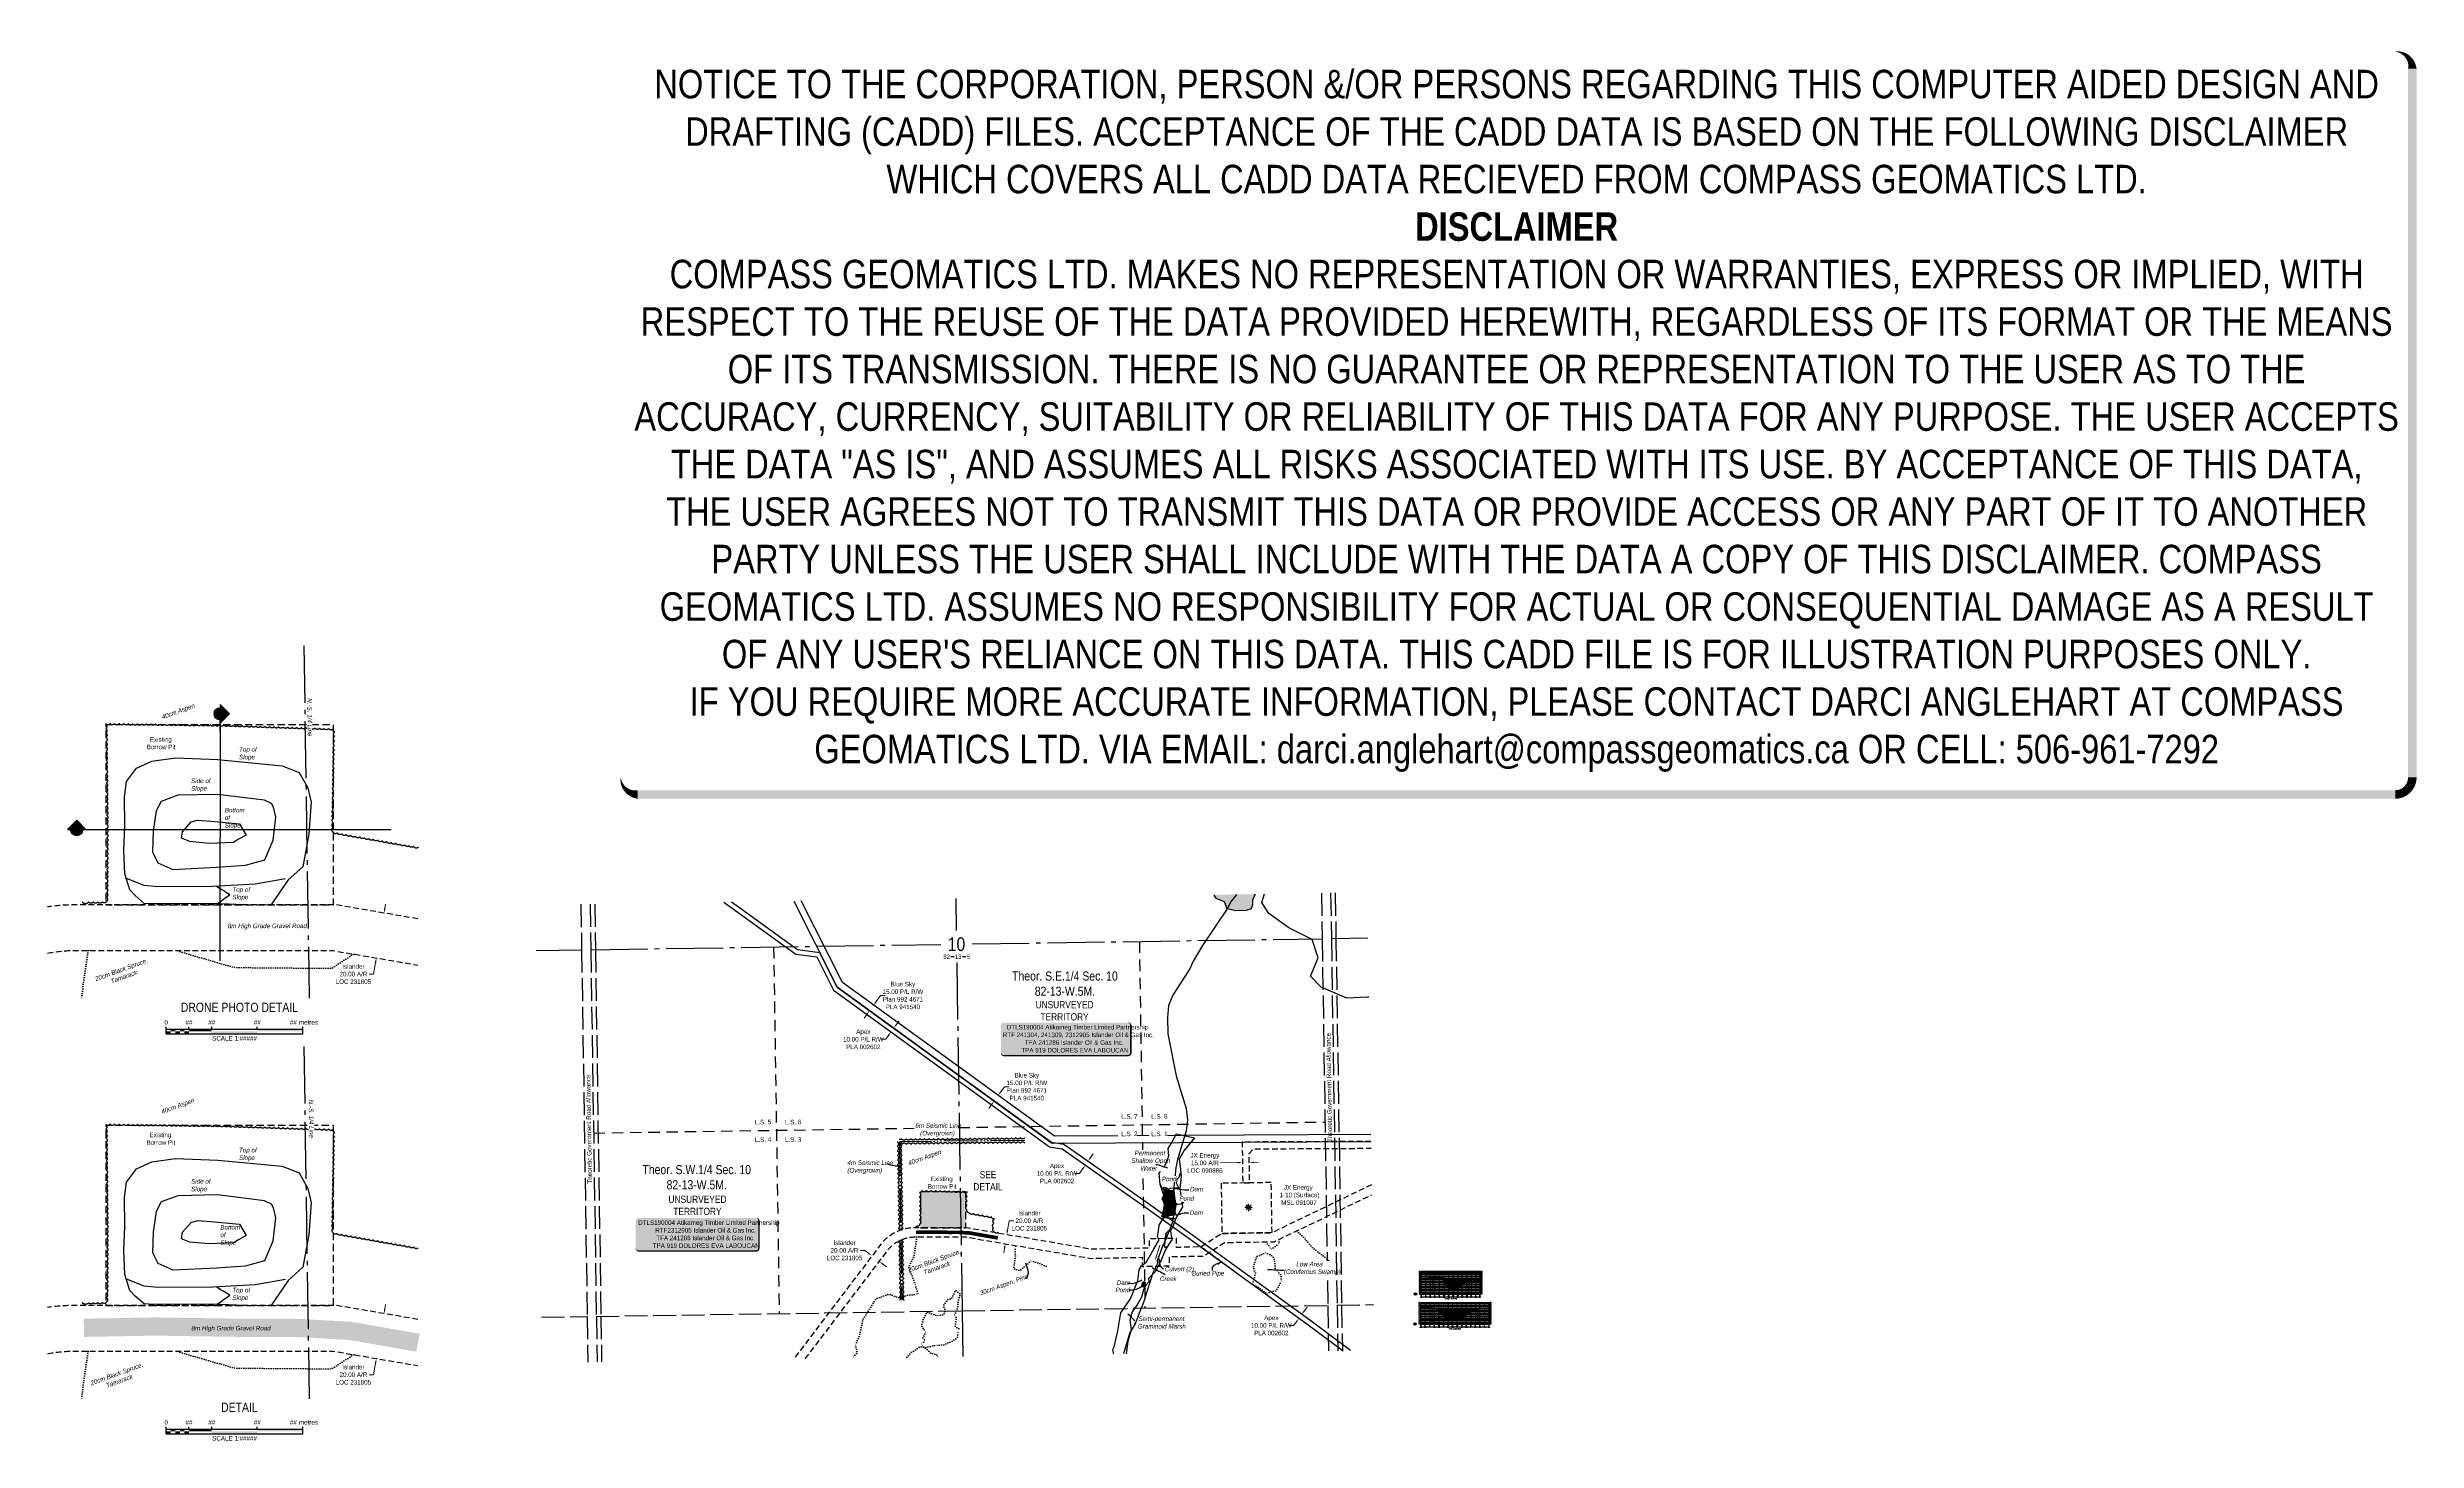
# Model space of a CAD drawing. Extents: x 563624 to 568820, y 6215995 to 6219051.
import ezdxf
from ezdxf import colors
from ezdxf.entities.mleader import LeaderData, LeaderLine
from ezdxf.enums import TextEntityAlignment as Align
from ezdxf.math import Vec2, Vec3

# ---------------------------------------------------------------- set-up
doc = ezdxf.new("R2010")
doc.units = 0
doc.header["$LTSCALE"] = 5
for name, pattern in [('0', [1, 1, 0]), ('DASHED', [19.05, 12.7, -6.35]), ('foc-ACCESSROAD', [3.75, 2.5, -1.25]), ('foc-LSD', [8, 5, -3]), ('foc-QUARTERLINE', [33, 25, -3, 2, -3]), ('foc-SEISMIC', [20.5, 15, -1, 0.5, -1, 0.5, -1, 0.5, -1]), ('foc-TOPO', [1, 0.2, -0.8]), ('foc-UNSURVEYED', [12.5, 10, -2.5]), ('HIDDEN2', [4.7625, 3.175, -1.5875]), ('UG_PIPE', [1.875, 1.25, -0.625])]:
    doc.linetypes.add(name, pattern=pattern)
for name, color, linetype in [('10', 1, 'Continuous'), ('9', 3, 'Continuous'), ('AS-PIPE-UG', 44, 'UG_PIPE'), ('AS-PIPE-UG-T', 44, 'Continuous'), ('AS-ROADS', 254, 'Continuous'), ('AS-SEISMIC', 224, 'foc-SEISMIC'), ('C-AR', 13, 'foc-ACCESSROAD'), ('C-ROAD-CORR-PATT', 150, 'Continuous'), ('C-ROAD-PROF', 1, 'DASHED'), ('C-ROAD-PROF-GRID-MAJR', 8, 'Continuous'), ('C-ROAD-PROF-TEXT', 250, 'Continuous'), ('C-ROAD-PROF-TICK', 7, 'Continuous'), ('C-ROAD-PROF-TITL', 11, 'Continuous'), ('C-ROAD-PROF-TTLB', 5, 'Continuous'), ('C-SYMBOL', 7, 'Continuous'), ('DETAIL-T', 7, 'Continuous'), ('F-AR', 190, 'foc-ACCESSROAD'), ('F-RW', 190, 'Continuous'), ('F-WS', 190, 'foc-ACCESSROAD'), ('F-WS-S', 190, 'Continuous'), ('L-QSEC', 8, 'foc-QUARTERLINE'), ('L-ROAD-T', 7, 'Continuous'), ('L-SECLBL', 7, 'Continuous'), ('L-SECTION-LSD', 7, 'foc-LSD'), ('L-UNS-T', 3, 'Continuous'), ('L-USEC', 7, 'foc-UNSURVEYED'), ('M-DESIGN', 250, 'Continuous'), ('M-DETAILS', 250, 'Continuous'), ('P-PROPOSED-H', 21, 'Continuous'), ('T-BUSH', 110, '0'), ('T-BUSH-T', 110, 'Continuous'), ('T-CREEK', 160, 'Continuous'), ('T-EXISTING TFA', 220, 'HIDDEN2'), ('T-LOW-AREA', 48, 'foc-TOPO'), ('T-LOW-AREA-T', 48, 'Continuous'), ('T-SLOPE', 48, 'Continuous'), ('T-VEGETATION CHANGE', 104, 'foc-TOPO'), ('T-WATER', 160, 'Continuous'), ('T-WATER-H', 133, 'Continuous'), ('T-WATER-T', 170, 'Continuous'), ('WETLAND', 143, 'Continuous'), ('WETLAND-T', 146, 'Continuous')]:
    doc.layers.add(name, color=color, linetype=linetype)
for name, color, linetype, lineweight in [('AS-GENERAL', 48, 'Continuous', 18), ('C-AR-T', 13, 'Continuous', 9), ('C-WS-T', 13, 'Continuous', 9), ('F-AR-T', 190, 'Continuous', 9), ('F-RW-T', 190, 'Continuous', 9), ('F-WS-T', 190, 'Continuous', 9), ('T-TEXT', 48, 'Continuous', 18)]:
    doc.layers.add(name, color=color, linetype=linetype, lineweight=lineweight)
doc.layers.add('DISCLAIMER', color=7, linetype='Continuous', plot=False)
doc.styles.add('100L', font='ARIALN.TTF', dxfattribs={"height": 11})
doc.styles.add('175L', font='ARIALN.TTF', dxfattribs={"height": 20})
doc.styles.add('80', font='ARIALN.TTF', dxfattribs={"height": 10})
doc.styles.add('80CG', font='ARIALN.TTF', dxfattribs={"height": 10})
doc.styles.add('80L', font='ARIALN.TTF', dxfattribs={"height": 10})
doc.styles.add('80LS', font='ARIALNI.TTF', dxfattribs={"height": 10})
doc.styles.add('foc-LtypeFont', font='ARIALN.TTF', dxfattribs={"height": 7.35})
doc.styles.add('mapping1', font='calibri.ttf')
doc.styles.add('SIMPLEX', font='ARIALN.TTF')
doc.styles.get("Standard").update_dxf_attribs({"font": 'ARIALN.TTF'})
doc.linetypes.add('foc-TOPO-flowdirection-NOLINE', pattern='A,0,[">",foc-LtypeFont,S=0.3,R=0,X=0,Y=-0.945],-20,[">",foc-LtypeFont,S=0.3,R=0,X=0,Y=-0.945],0', length=20)
doc.dimstyles.new('Compass 5 000', dxfattribs={"dimscale": 5, "dimtxt": 9, "dimasz": 2, "dimexe": 0.2, "dimexo": 0.0625, "dimgap": 0.5, "dimtad": 0, "dimtih": 1, "dimtoh": 1, "dimzin": 0, "dimdsep": 46, "dimtxsty": '80CG', "dimcen": 0.1, "dimse1": 1, "dimse2": 1, "dimclrd": 256, "dimclrt": 256, "dimaunit": 1, "dimadec": 4, "dimazin": 0, "dimtfac": 0.06, "dimtofl": 0, "dimtmove": 0, "dimatfit": 1, "dimfxl": 0.2, "dimtolj": 1, "dimtzin": 0, "dimlwd": -1, "dimarcsym": 0})
doc.dimstyles.new('M-PROFILE', dxfattribs={"dimscale": 5, "dimtxt": 0.45, "dimasz": 0.4, "dimexe": 0.2, "dimexo": 0, "dimgap": 0.35, "dimtad": 0, "dimdec": 1, "dimzin": 0, "dimdsep": 46, "dimtxsty": 'SIMPLEX', "dimcen": 0.1, "dimclrd": 256, "dimclre": 256, "dimclrt": 256, "dimaunit": 1, "dimadec": 4, "dimazin": 0, "dimtfac": 0.06, "dimtdec": 1, "dimtofl": 0, "dimtmove": 0, "dimatfit": 1, "dimldrblk": 'NONE', "dimfxl": 0.2, "dimtolj": 1, "dimtzin": 0, "dimlwd": 15, "dimlwe": 15, "dimarcsym": 0})

# ---------------------------------------------------------------- blocks, each defined once
blk = doc.blocks.new('L-SECLBL')
at = {"layer": '9', "color": 7}
for p, q in [((-5.1, -27.8), (-12.3, -27.8)), ((20.7, -27.8), (13.5, -27.8))]:
    blk.add_line(p, q, dxfattribs=at)
at = {"layer": '10', "color": 2, "style": 'SIMPLEX'}
blk.add_attdef('SEC', text='', height=30, dxfattribs=at).set_placement((0, 0), align=Align.MIDDLE)
at = {"layer": '10', "color": 5, "style": '80L'}
blk.add_attdef('TWP', text='', height=9.5, dxfattribs=at).set_placement((-14.4, -27.4), align=Align.MIDDLE_RIGHT)
blk.add_attdef('RGE', text='', height=9.5, dxfattribs=at).set_placement((3.6, -27.4), align=Align.MIDDLE_CENTER)
blk.add_attdef('MER', text='', height=9.5, dxfattribs=at).set_placement((23.2, -27.4), align=Align.MIDDLE_LEFT)
blk = doc.blocks.new('*D19')
at = {"layer": 'C-AR-T', "transparency": 16777216}
for p, q in [((565416.5, 6216411.8), (565406.5, 6216411.8)), ((565424.5, 6216405.8), (565416.5, 6216411.8)), ((565456.3, 6216381.6), (565464.3, 6216375.5))]:
    blk.add_line(p, q, dxfattribs=at)
for points in [[(565425.5, 6216407.1), (565423.5, 6216404.4), (565432.4, 6216399.7)], [(565457.3, 6216382.9), (565455.3, 6216380.2), (565448.4, 6216387.6)]]:
    blk.add_solid(points, dxfattribs=at)
at = {"layer": 'C-AR-T', "transparency": 16777216, "insert": (565372.2, 6216411.8), "char_height": 10, "attachment_point": 5, "style": '80CG'}
blk.add_mtext('\\A1;Islander\\P20.00 A/R\\PLOC 231805', dxfattribs=at)
blk = doc.blocks.new('*D20')
at = {"layer": 'C-AR-T', "transparency": 16777216}
for p, q in [((565729.7, 6216456), (565733.3, 6216477)), ((565733.3, 6216477), (565743.3, 6216477)), ((565723, 6216416.6), (565721.3, 6216406.7))]:
    blk.add_line(p, q, dxfattribs=at)
for points in [[(565721.3, 6216416.9), (565724.6, 6216416.3), (565724.6, 6216426.5)], [(565728, 6216456.3), (565731.3, 6216455.7), (565728, 6216446.2)]]:
    blk.add_solid(points, dxfattribs=at)
at = {"layer": 'C-AR-T', "transparency": 16777216, "insert": (565777.6, 6216477), "char_height": 10, "attachment_point": 5, "style": '80CG'}
blk.add_mtext('\\A1;Islander\\P20.00 A/R\\PLOC 231805', dxfattribs=at)
blk = doc.blocks.new('*D21')
at = {"layer": 'F-AR-T', "transparency": 16777216}
for p, q in [((566235.1, 6216604.3), (566196.8, 6216603.7)), ((566270, 6216604.9), (566280, 6216605))]:
    blk.add_line(p, q, dxfattribs=at)
for points in [[(566235, 6216606), (566235.1, 6216602.7), (566245.1, 6216604.5)], [(566270, 6216606.5), (566270.1, 6216603.2), (566260, 6216604.7)]]:
    blk.add_solid(points, dxfattribs=at)
at = {"layer": 'F-AR-T', "transparency": 16777216, "insert": (566162.5, 6216603.7), "char_height": 10, "attachment_point": 5, "style": '80CG'}
blk.add_mtext('\\A1;JX Energy\\P15.00 A/R^JLOC 090886', dxfattribs=at)
blk = doc.blocks.new('*D22')
at = {"layer": 'F-RW-T', "transparency": 16777216}
for p, q in [((565694.4, 6216731.5), (565688.5, 6216723.4)), ((565714.9, 6216759.9), (565722.9, 6216770.9)), ((565722.9, 6216770.9), (565732.9, 6216770.9))]:
    blk.add_line(p, q, dxfattribs=at)
for points in [[(565693, 6216732.5), (565695.7, 6216730.6), (565700.3, 6216739.6)], [(565713.6, 6216760.9), (565716.3, 6216758.9), (565709.1, 6216751.8)]]:
    blk.add_solid(points, dxfattribs=at)
at = {"layer": 'F-RW-T', "transparency": 16777216, "insert": (565772, 6216770.9), "char_height": 10, "attachment_point": 5, "style": '80CG'}
blk.add_mtext('\\A1;Blue Sky\\P15.00 P/L R/W\\PPlan 992 4671^JPLA 941540 ', dxfattribs=at)
blk = doc.blocks.new('*D23')
at = {"layer": 'F-RW-T', "transparency": 16777216}
for p, q in [((566380.7, 6216279.5), (566386.6, 6216287.6)), ((566357.2, 6216247.2), (566347.2, 6216247.2)), ((566363.1, 6216255.2), (566357.2, 6216247.2))]:
    blk.add_line(p, q, dxfattribs=at)
for points in [[(566361.7, 6216256.2), (566364.4, 6216254.3), (566368.9, 6216263.3)], [(566379.4, 6216280.5), (566382, 6216278.5), (566374.8, 6216271.4)]]:
    blk.add_solid(points, dxfattribs=at)
at = {"layer": 'F-RW-T', "transparency": 16777216, "insert": (566308.1, 6216247.2), "char_height": 10, "attachment_point": 5, "style": '80CG'}
blk.add_mtext('\\A1;Apex\\P10.00 P/L R/W^JPLA 002602', dxfattribs=at)
blk = doc.blocks.new('*D24')
at = {"layer": 'F-RW-T', "transparency": 16777216}
for p, q in [((565441.7, 6216957.9), (565451.1, 6216970.9)), ((565451.1, 6216970.9), (565461.1, 6216970.9)), ((565421.1, 6216929.5), (565415.3, 6216921.4))]:
    blk.add_line(p, q, dxfattribs=at)
for points in [[(565440.3, 6216958.8), (565443, 6216956.9), (565435.8, 6216949.8)], [(565419.8, 6216930.5), (565422.5, 6216928.5), (565427, 6216937.6)]]:
    blk.add_solid(points, dxfattribs=at)
at = {"layer": 'F-RW-T', "transparency": 16777216, "insert": (565500.2, 6216970.9), "char_height": 10, "attachment_point": 5, "style": '80CG'}
blk.add_mtext('\\A1;Blue Sky\\P15.00 P/L R/W\\PPlan 992 4671^JPLA 941540', dxfattribs=at)
blk = doc.blocks.new('*D25')
at = {"layer": 'F-RW-T', "transparency": 16777216}
for p, q in [((565887.3, 6216580.6), (565877.3, 6216580.6)), ((565894.7, 6216591.2), (565887.3, 6216580.6)), ((565911.9, 6216615.7), (565917.7, 6216623.9))]:
    blk.add_line(p, q, dxfattribs=at)
for points in [[(565893.4, 6216592.1), (565896.1, 6216590.2), (565900.5, 6216599.4)], [(565910.6, 6216616.7), (565913.3, 6216614.8), (565906.2, 6216607.6)]]:
    blk.add_solid(points, dxfattribs=at)
at = {"layer": 'F-RW-T', "transparency": 16777216, "insert": (565838.2, 6216580.6), "char_height": 10, "attachment_point": 5, "style": '80CG'}
blk.add_mtext('\\A1;Apex\\P10.00 P/L R/W^JPLA 002602', dxfattribs=at)
blk = doc.blocks.new('*D26')
at = {"layer": 'F-RW-T', "transparency": 16777216}
for p, q in [((565486, 6216907.3), (565491.8, 6216915.3)), ((565462.5, 6216874.9), (565452.5, 6216874.9)), ((565468.4, 6216883), (565462.5, 6216874.9))]:
    blk.add_line(p, q, dxfattribs=at)
for points in [[(565467, 6216883.9), (565469.7, 6216882), (565474.2, 6216891.1)], [(565484.6, 6216908.2), (565487.3, 6216906.3), (565480.1, 6216899.2)]]:
    blk.add_solid(points, dxfattribs=at)
at = {"layer": 'F-RW-T', "transparency": 16777216, "insert": (565413.4, 6216874.9), "char_height": 10, "attachment_point": 5, "style": '80CG'}
blk.add_mtext('\\A1;Apex\\P10.00 P/L R/W^JPLA 002602', dxfattribs=at)
blk = doc.blocks.new('GAS')
h = blk.add_hatch(color=255)
h.dxf.hatch_style = 1
edge = h.paths.add_edge_path()
edge.add_arc((0, 0), 0.9, 0, 360)
for p, q in [((-0.8, 0), (-1.6, 0)), ((-0.6, 0.6), (-1.1, 1.1)), ((0, 0.8), (0, 1.6)), ((0.6, 0.6), (1.1, 1.1)), ((1.6, 0), (0.8, 0)), ((-0.6, -0.6), (-1.1, -1.1)), ((0, -0.8), (0, -1.6)), ((1.1, -1.1), (0.6, -0.6))]:
    blk.add_line(p, q)
blk.add_circle((0, 0), 0.8)
blk = doc.blocks.new('*U27')
h = blk.add_hatch(color=255)
edge = h.paths.add_edge_path()
edge.add_line((-129, -37), (129, -37))
edge.add_arc((129, -31), 6, 270, 360)
edge.add_line((135, -31), (135, 29.5))
edge.add_arc((129, 29.5), 6, 0, 90)
edge.add_line((129, 35.5), (-129, 35.5))
edge.add_arc((-129, 29.5), 6, 90, 180)
edge.add_line((-135, 29.5), (-135, -31))
edge.add_arc((-129, -31), 6, 180, 270)
at = {"color": 44, "flags": 128}
blk.add_lwpolyline([(-129, -37, 3, 3, 0), (129, -37, 3, 3, 0.414214), (135, -31, 3, 3, 0), (135, 29.5, 3, 0, 0.414214), (129, 35.5, 0, 0, 0), (-129, 35.5, 0, 0, 0.414214), (-135, 29.5, 0, 0, 0), (-135, -31, 0, 3, 0.414214)], format="xyseb", close=True, dxfattribs=at)
at = {"color": 44, "style": '80'}
blk.add_attdef('ENTER_TEXT_001', (-36, -5), '', height=10, dxfattribs=at)
blk = doc.blocks.new('*U28')
h = blk.add_hatch(color=255)
edge = h.paths.add_edge_path()
edge.add_line((-136.5, -37), (136.5, -37))
edge.add_arc((136.5, -31), 6, 270, 360)
edge.add_line((142.5, -31), (142.5, 29.5))
edge.add_arc((136.5, 29.5), 6, 0, 90)
edge.add_line((136.5, 35.5), (-136.5, 35.5))
edge.add_arc((-136.5, 29.5), 6, 90, 180)
edge.add_line((-142.5, 29.5), (-142.5, -31))
edge.add_arc((-136.5, -31), 6, 180, 270)
at = {"color": 44, "flags": 128}
blk.add_lwpolyline([(-136.5, -37, 3, 3, 0), (136.5, -37, 3, 3, 0.414214), (142.5, -31, 3, 3, 0), (142.5, 29.5, 3, 0, 0.414214), (136.5, 35.5, 0, 0, 0), (-136.5, 35.5, 0, 0, 0.414214), (-142.5, 29.5, 0, 0, 0), (-142.5, -31, 0, 3, 0.414214)], format="xyseb", close=True, dxfattribs=at)
at = {"color": 44, "style": '80'}
blk.add_attdef('ENTER_TEXT_001', (-36, -5), '', height=10, dxfattribs=at)
blk = doc.blocks.new('*D29')
at = {"layer": 'C-AR-T', "transparency": 16777216}
for p, q in [((564363.9, 6216283), (564365.5, 6216292.9)), ((564343.7, 6216164.8), (564339.3, 6216139.2)), ((564339.3, 6216139.2), (564329.3, 6216139.2))]:
    blk.add_line(p, q, dxfattribs=at)
for points in [[(564362.2, 6216283.3), (564365.5, 6216282.7), (564362.2, 6216273.1)], [(564342, 6216165), (564345.3, 6216164.5), (564345.3, 6216174.6)]]:
    blk.add_solid(points, dxfattribs=at)
at = {"layer": 'C-AR-T', "transparency": 16777216, "insert": (564295, 6216139.2), "char_height": 10, "attachment_point": 5, "style": '80CG'}
blk.add_mtext('\\A1;Islander\\P20.00 A/R\\PLOC 231805', dxfattribs=at)
blk = doc.blocks.new('*D30')
at = {"layer": 'C-AR-T', "transparency": 16777216}
for p, q in [((564363.9, 6217161.6), (564365.5, 6217171.5)), ((564343.7, 6217043.4), (564339.3, 6217017.9)), ((564339.3, 6217017.9), (564329.3, 6217017.9))]:
    blk.add_line(p, q, dxfattribs=at)
for points in [[(564362.2, 6217161.9), (564365.5, 6217161.4), (564362.2, 6217151.8)], [(564342, 6217043.7), (564345.3, 6217043.1), (564345.3, 6217053.3)]]:
    blk.add_solid(points, dxfattribs=at)
at = {"layer": 'C-AR-T', "transparency": 16777216, "insert": (564295, 6217017.9), "char_height": 10, "attachment_point": 5, "style": '80CG'}
blk.add_mtext('\\A1;Islander\\P20.00 A/R\\PLOC 231805', dxfattribs=at)
blk = doc.blocks.new('*U17')
at = {"color": 0}
for p, q in [((-150, 0), (-150, 15)), ((-150, 10), (150.2, 10)), ((-150, 0), (150.2, 0)), ((-100, 10), (-100, 15)), ((-50, 10), (-50, 15)), ((50, 10), (50, 15)), ((150.2, 0), (150.2, 15))]:
    blk.add_line(p, q, dxfattribs=at)
for points in [[(-150, 5), (-140, 5), (-150, 0), (-140, 0)], [(-140, 10), (-130, 10), (-140, 5), (-130, 5)], [(-130, 5), (-120, 5), (-130, 0), (-120, 0)], [(-120, 10), (-110, 10), (-120, 5), (-110, 5)], [(-110, 5), (-100, 5), (-110, 0), (-100, 0)], [(-100, 10), (-50, 10), (-100, 5), (-50, 5)], [(-50, 5), (50, 5), (-50, 0), (50, 0)], [(50, 10), (150.2, 10), (50, 5), (150.2, 5)]]:
    blk.add_solid(points, dxfattribs=at)
at = {"color": 0, "style": '80'}
blk.add_text('metres', height=10, dxfattribs=at).set_placement((162.2, 20), align=Align.CENTER)
at = {"color": 0, "char_height": 10, "style": '80'}
for s, insert, attachment_point in [('0', (-150, 30.2), 2), ('##', (-100, 30.2), 2), ('##', (-50, 30.2), 2), ('##', (50, 30.2), 2), ('##', (136.7, 30.2), 3), ('SCALE 1:#####', (0.1, -5), 2)]:
    blk.add_mtext(s, dxfattribs=dict(at, insert=insert, attachment_point=attachment_point))
blk = doc.blocks.new('M-MATCH')
at = {"layer": 'M-DETAILS', "true_color": 0xffffff}
h = blk.add_hatch(color=7, dxfattribs=at)
h.dxf.hatch_style = 1
edge = h.paths.add_edge_path()
edge.add_arc((0, 0), 5.36, 0, 360)
at = {"layer": 'M-DETAILS', "flags": 128}
for points in [[(-5.4, 0), (5.4, 0)], [(0, 0), (0, -5.4)]]:
    blk.add_lwpolyline(points, dxfattribs=at)
at = {"layer": 'M-DETAILS'}
blk.add_circle((0, 0), 5.36, dxfattribs=at)
at = {"style": 'SIMPLEX'}
blk.add_attdef('A', text='', height=3.2, dxfattribs=at).set_placement((0, 2.7), align=Align.MIDDLE_CENTER)
blk.add_attdef('0', text='', height=2, dxfattribs=at).set_placement((-1.1, -2.2), align=Align.MIDDLE_RIGHT)
blk.add_attdef('0', text='', height=2, dxfattribs=at).set_placement((1.1, -2.2), align=Align.MIDDLE_LEFT)
blk = doc.blocks.new('M-FEATURE')
at = {"layer": 'M-DETAILS', "flags": 128}
blk.add_lwpolyline([(0, 0), (0, 4)], dxfattribs=at)
at = {"style": 'SIMPLEX', "oblique": 15}
blk.add_attdef('FEATURE', text='', height=2.2, rotation=90, dxfattribs=at).set_placement((0, 6), align=Align.MIDDLE_LEFT)
blk = doc.blocks.new('*D34')
at = {"layer": 'M-DETAILS', "linetype": 'Continuous', "lineweight": 15, "transparency": 16777216}
for p, q in [((566660.8, 6216285.3), (566660.8, 6216253.7)), ((566760.8, 6216280.8), (566760.8, 6216253.7)), ((566662.3, 6216255.2), (566707.1, 6216255.2)), ((566759.3, 6216255.2), (566713.3, 6216255.2))]:
    blk.add_line(p, q, dxfattribs=at)
at = {"layer": 'M-DETAILS', "transparency": 16777216}
for points in [[(566662.3, 6216255.5), (566662.3, 6216255), (566660.8, 6216255.2)], [(566759.3, 6216255.5), (566759.3, 6216255), (566760.8, 6216255.2)]]:
    blk.add_solid(points, dxfattribs=at)
at = {"layer": 'M-DETAILS', "lineweight": 20, "transparency": 16777216, "insert": (566710.2, 6216255.2), "char_height": 1, "attachment_point": 5, "style": 'SIMPLEX'}
blk.add_mtext('\\A1;100.0', dxfattribs=at)
blk = doc.blocks.new('_None')
blk = doc.blocks.new('*D35')
at = {"layer": 'M-DETAILS', "linetype": 'Continuous', "lineweight": 15, "transparency": 16777216}
for p, q in [((566662.1, 6216353.2), (566662.1, 6216318.7)), ((566663.6, 6216320.2), (566698.8, 6216320.2)), ((566739.6, 6216320.2), (566704.4, 6216320.2)), ((566741.1, 6216346.9), (566741.1, 6216318.7))]:
    blk.add_line(p, q, dxfattribs=at)
at = {"layer": 'M-DETAILS', "transparency": 16777216}
for points in [[(566663.6, 6216320.5), (566663.6, 6216320), (566662.1, 6216320.2)], [(566739.6, 6216320.5), (566739.6, 6216320), (566741.1, 6216320.2)]]:
    blk.add_solid(points, dxfattribs=at)
at = {"layer": 'M-DETAILS', "lineweight": 20, "transparency": 16777216, "insert": (566701.6, 6216320.2), "char_height": 1, "attachment_point": 5, "style": 'SIMPLEX'}
blk.add_mtext('\\A1;79.0', dxfattribs=at)
blk = doc.blocks.new('M-MATCH-DIR')
at = {"layer": 'M-DETAILS'}
h = blk.add_hatch(color=256, dxfattribs=at)
h.dxf.hatch_style = 1
h.paths.add_polyline_path([(-8.2, 0), (8.2, 0), (0, 8.2)])
at = {"layer": 'M-DETAILS', "flags": 128}
blk.add_lwpolyline([(-8.2, 0), (8.2, 0), (0, 8.2), (-8.2, 0)], dxfattribs=at)
at = {"layer": 'M-DETAILS', "lineweight": 50, "flags": 128}
blk.add_lwpolyline([(0, 0), (15.2, 0)], dxfattribs=at)
blk = doc.blocks.new('Disclaimer_Legal')
at = {"layer": 'DISCLAIMER', "color": 254, "flags": 128}
blk.add_lwpolyline([(-3613, -1105, 37.5, 37.5, 0), (4096, -1105, 37.5, 37.5, 0.414214), (4171, -1030, 37.5, 37.5, 0), (4171, 2079, 37.5, 0, 0.414214), (4096, 2154, 0, 0, 0), (-3613, 2154, 0, 0, 0.414214), (-3688, 2079, 0, 0, 0), (-3688, -1030, 0, 37.5, 0.414214)], format="xyseb", close=True, dxfattribs=at)
at = {"layer": 'DISCLAIMER', "color": 254, "insert": (242, 534), "char_height": 125, "width": 7717.57, "attachment_point": 5, "style": '80'}
blk.add_mtext('NOTICE TO THE CORPORATION, PERSON &/OR PERSONS REGARDING THIS COMPUTER AIDED DESIGN AND DRAFTING (CADD) FILES. ACCEPTANCE OF THE CADD DATA IS BASED ON THE FOLLOWING DISCLAIMER WHICH COVERS ALL CADD DATA RECIEVED FROM COMPASS GEOMATICS LTD.\\P{\\fArial Narrow|b1|i0|c0|p34;DISCLAIMER}\\PCOMPASS GEOMATICS LTD. MAKES NO REPRESENTATION OR WARRANTIES, EXPRESS OR IMPLIED, WITH RESPECT TO THE REUSE OF THE DATA PROVIDED HEREWITH, REGARDLESS OF ITS FORMAT OR THE MEANS OF ITS TRANSMISSION. THERE IS NO GUARANTEE OR REPRESENTATION TO THE USER AS TO THE ACCURACY, CURRENCY, SUITABILITY OR RELIABILITY OF THIS DATA FOR ANY PURPOSE. THE USER ACCEPTS THE DATA "AS IS", AND ASSUMES ALL RISKS ASSOCIATED WITH ITS USE. BY ACCEPTANCE OF THIS DATA, THE USER AGREES NOT TO TRANSMIT THIS DATA OR PROVIDE ACCESS OR ANY PART OF IT TO ANOTHER PARTY UNLESS THE USER SHALL INCLUDE WITH THE DATA A COPY OF THIS DISCLAIMER. COMPASS GEOMATICS LTD. ASSUMES NO RESPONSIBILITY FOR ACTUAL OR CONSEQUENTIAL DAMAGE AS A RESULT OF ANY USER\'S RELIANCE ON THIS DATA. THIS CADD FILE IS FOR ILLUSTRATION PURPOSES ONLY.\\PIF YOU REQUIRE MORE ACCURATE INFORMATION, PLEASE CONTACT DARCI ANGLEHART AT COMPASS GEOMATICS LTD. VIA EMAIL: darci.anglehart@compassgeomatics.ca OR CELL: 506-961-7292', dxfattribs=at)

msp = doc.modelspace()

# ---------------------------------------------------------------- hatches: boundary and pattern name
at = {"layer": 'C-ROAD-CORR-PATT', "linetype": 'Continuous', "lineweight": 15, "true_color": 0xb3daff}
h = msp.add_hatch(dxfattribs=at)
h.set_pattern_fill('ANSI31', color=141, scale=0.4, style=0)
h.set_pattern_definition([(45, (566677.3821, 6216352.1318), (-0.898, 0.898), [])])
h.paths.add_polyline_path([(566677.382, 6216352.132), (566677.382, 6216352.143), (566677.384, 6216352.142), (566677.417, 6216352.129)])
at = {"layer": 'C-ROAD-CORR-PATT', "linetype": 'Continuous', "lineweight": 15, "true_color": 0xffc6b3}
h = msp.add_hatch(dxfattribs=at)
h.set_pattern_fill('ANSI31', color=31, scale=0.4, angle=90, style=0)
h.set_pattern_definition([(135, (566677.4171, 6216352.1287), (-0.898026, -0.898026), [])])
h.paths.add_polyline_path([(566677.417, 6216352.129), (566690.055, 6216351.036), (566698.972, 6216350.235), (566715.071, 6216348.823), (566723.244, 6216348.095), (566740.605, 6216346.606), (566740.532, 6216346.555), (566740.453, 6216346.499), (566740.333, 6216346.351), (566740.253, 6216346.264), (566740.133, 6216346.145), (566740.053, 6216346.062), (566739.933, 6216345.992), (566739.853, 6216345.955), (566739.733, 6216345.873), (566739.653, 6216345.822), (566739.533, 6216345.757), (566739.453, 6216345.713), (566739.333, 6216345.668), (566739.253, 6216345.628), (566739.134, 6216345.554), (566739.053, 6216345.515), (566738.934, 6216345.487), (566738.853, 6216345.457), (566738.734, 6216345.377), (566738.653, 6216345.301), (566738.534, 6216345.164), (566738.453, 6216345.103), (566738.334, 6216345.06), (566738.253, 6216345.023), (566738.134, 6216344.977), (566738.053, 6216344.955), (566737.935, 6216344.882), (566737.853, 6216344.844), (566737.735, 6216344.784), (566737.653, 6216344.733), (566737.535, 6216344.669), (566737.453, 6216344.62), (566737.335, 6216344.562), (566737.253, 6216344.518), (566737.135, 6216344.448), (566737.053, 6216344.402), (566736.935, 6216344.348), (566736.853, 6216344.317), (566736.736, 6216344.281), (566736.653, 6216344.262), (566736.536, 6216344.238), (566736.453, 6216344.194), (566736.336, 6216344.159), (566736.253, 6216344.135), (566736.136, 6216344.06), (566736.053, 6216344.022), (566735.936, 6216343.981), (566735.853, 6216343.952), (566735.736, 6216343.918), (566735.653, 6216343.888), (566735.537, 6216343.843), (566735.453, 6216343.813), (566735.337, 6216343.778), (566735.253, 6216343.757), (566735.137, 6216343.688), (566735.053, 6216343.636), (566734.937, 6216343.562), (566734.853, 6216343.514), (566734.737, 6216343.466), (566734.653, 6216343.432), (566734.537, 6216343.404), (566734.453, 6216343.371), (566734.338, 6216343.338), (566734.253, 6216343.313), (566734.138, 6216343.256), (566734.053, 6216343.236), (566733.938, 6216343.21), (566733.853, 6216343.179), (566733.738, 6216343.081), (566733.653, 6216342.995), (566733.538, 6216342.896), (566733.453, 6216342.84), (566733.338, 6216342.76), (566733.253, 6216342.7), (566733.139, 6216342.602), (566733.053, 6216342.522), (566732.939, 6216342.443), (566732.853, 6216342.383), (566732.768, 6216342.33), (566732.653, 6216342.277), (566732.539, 6216342.219), (566732.453, 6216342.173), (566732.339, 6216342.109), (566732.253, 6216342.08), (566732.139, 6216342.005), (566732.053, 6216341.948), (566731.939, 6216341.874), (566731.853, 6216341.814), (566731.74, 6216341.712), (566731.653, 6216341.644), (566731.54, 6216341.555), (566731.453, 6216341.475), (566731.34, 6216341.406), (566731.253, 6216341.348), (566731.14, 6216341.234), (566731.053, 6216341.167), (566730.94, 6216341.055), (566730.853, 6216340.972), (566730.74, 6216340.861), (566730.653, 6216340.767), (566730.541, 6216340.649), (566730.453, 6216340.565), (566730.341, 6216340.452), (566730.253, 6216340.348), (566730.141, 6216340.212), (566730.053, 6216340.127), (566729.941, 6216340.027), (566729.853, 6216339.954), (566729.741, 6216339.829), (566729.653, 6216339.738), (566729.541, 6216339.589), (566729.453, 6216339.503), (566729.342, 6216339.357), (566729.253, 6216339.258), (566729.142, 6216339.139), (566729.053, 6216339.065), (566728.942, 6216338.988), (566728.853, 6216338.894), (566728.765, 6216338.798), (566728.653, 6216338.689), (566728.542, 6216338.59), (566728.453, 6216338.489), (566728.342, 6216338.367), (566728.253, 6216338.278), (566728.143, 6216338.151), (566728.053, 6216338.026), (566727.943, 6216337.912), (566727.853, 6216337.814), (566727.743, 6216337.685), (566727.653, 6216337.579), (566727.543, 6216337.465), (566727.453, 6216337.361), (566727.343, 6216337.241), (566727.253, 6216337.149), (566727.143, 6216337.012), (566727.053, 6216336.899), (566726.944, 6216336.794), (566726.853, 6216336.697), (566726.744, 6216336.57), (566726.653, 6216336.472), (566726.544, 6216336.342), (566726.453, 6216336.251), (566726.344, 6216336.124), (566726.253, 6216336.008), (566726.144, 6216335.884), (566726.053, 6216335.787), (566725.944, 6216335.655), (566725.853, 6216335.552), (566725.745, 6216335.424), (566725.653, 6216335.303), (566725.545, 6216335.167), (566725.453, 6216335.057), (566725.345, 6216334.947), (566725.253, 6216334.843), (566725.145, 6216334.718), (566725.053, 6216334.631), (566724.945, 6216334.516), (566724.853, 6216334.396), (566724.761, 6216334.308), (566724.653, 6216334.17), (566724.546, 6216334.054), (566724.453, 6216333.95), (566724.346, 6216333.843), (566724.253, 6216333.746), (566724.146, 6216333.61), (566724.053, 6216333.49), (566723.946, 6216333.369), (566723.853, 6216333.28), (566723.746, 6216333.183), (566723.653, 6216333.075), (566723.546, 6216332.977), (566723.453, 6216332.896), (566723.347, 6216332.796), (566723.253, 6216332.706), (566723.147, 6216332.57), (566723.053, 6216332.467), (566722.947, 6216332.37), (566722.853, 6216332.28), (566722.747, 6216332.155), (566722.653, 6216332.018), (566722.547, 6216331.864), (566722.453, 6216331.754), (566722.347, 6216331.623), (566722.253, 6216331.52), (566722.148, 6216331.413), (566722.053, 6216331.324), (566721.948, 6216331.178), (566721.853, 6216331.048), (566721.748, 6216330.958), (566721.653, 6216330.874), (566721.548, 6216330.765), (566721.453, 6216330.665), (566721.348, 6216330.526), (566721.253, 6216330.427), (566721.148, 6216330.317), (566721.053, 6216330.212), (566720.949, 6216330.131), (566720.853, 6216330.019), (566720.749, 6216329.895), (566720.653, 6216329.798), (566720.549, 6216329.67), (566720.453, 6216329.54), (566720.349, 6216329.427), (566720.253, 6216329.342), (566720.149, 6216329.245), (566720.053, 6216329.151), (566719.949, 6216329.036), (566719.853, 6216328.944), (566719.75, 6216328.854), (566719.653, 6216328.737), (566719.55, 6216328.611), (566719.453, 6216328.518), (566719.35, 6216328.44), (566719.253, 6216328.343), (566719.15, 6216328.272), (566719.053, 6216328.185), (566718.95, 6216328.114), (566718.853, 6216328.061), (566718.75, 6216327.971), (566718.653, 6216327.877), (566718.551, 6216327.77), (566718.453, 6216327.662), (566718.351, 6216327.563), (566718.253, 6216327.487), (566718.151, 6216327.405), (566718.053, 6216327.338), (566717.951, 6216327.264), (566717.853, 6216327.179), (566717.751, 6216327.108), (566717.653, 6216327.04), (566717.551, 6216326.98), (566717.453, 6216326.923), (566717.352, 6216326.854), (566717.253, 6216326.782), (566717.152, 6216326.717), (566717.053, 6216326.642), (566716.952, 6216326.582), (566716.853, 6216326.536), (566716.752, 6216326.482), (566716.653, 6216326.439), (566716.552, 6216326.394), (566716.453, 6216326.362), (566716.352, 6216326.329), (566716.253, 6216326.286), (566716.152, 6216326.237), (566716.053, 6216326.175), (566715.953, 6216326.138), (566715.853, 6216326.103), (566715.753, 6216326.07), (566715.653, 6216326.047), (566715.553, 6216326.018), (566715.453, 6216325.981), (566715.353, 6216325.92), (566715.253, 6216325.882), (566715.153, 6216325.834), (566715.053, 6216325.796), (566714.953, 6216325.774), (566714.853, 6216325.747), (566714.754, 6216325.745), (566714.653, 6216325.739), (566714.554, 6216325.716), (566714.453, 6216325.687), (566714.354, 6216325.669), (566714.253, 6216325.665), (566714.154, 6216325.662), (566714.053, 6216325.644), (566713.954, 6216325.634), (566713.853, 6216325.626), (566713.754, 6216325.622), (566713.653, 6216325.621), (566713.555, 6216325.623), (566713.453, 6216325.624), (566713.355, 6216325.621), (566713.253, 6216325.611), (566713.155, 6216325.616), (566713.053, 6216325.612), (566712.955, 6216325.608), (566712.853, 6216325.613), (566712.755, 6216325.617), (566712.653, 6216325.608), (566712.555, 6216325.612), (566712.453, 6216325.625), (566712.356, 6216325.635), (566712.253, 6216325.634), (566712.156, 6216325.609), (566712.053, 6216325.576), (566711.956, 6216325.539), (566711.853, 6216325.52), (566711.756, 6216325.515), (566711.653, 6216325.503), (566711.556, 6216325.509), (566711.453, 6216325.518), (566711.356, 6216325.526), (566711.253, 6216325.53), (566711.157, 6216325.546), (566711.053, 6216325.558), (566710.957, 6216325.587), (566710.853, 6216325.597), (566710.757, 6216325.598), (566710.653, 6216325.612), (566710.557, 6216325.622), (566710.453, 6216325.632), (566710.357, 6216325.633), (566710.253, 6216325.645), (566710.157, 6216325.628), (566710.053, 6216325.621), (566709.958, 6216325.618), (566709.853, 6216325.613), (566709.758, 6216325.592), (566709.653, 6216325.569), (566709.558, 6216325.55), (566709.453, 6216325.524), (566709.358, 6216325.515), (566709.253, 6216325.497), (566709.158, 6216325.542), (566709.053, 6216325.584), (566708.948, 6216325.628), (566708.853, 6216325.658), (566708.759, 6216325.657), (566708.653, 6216325.67), (566708.559, 6216325.668), (566708.453, 6216325.667), (566708.359, 6216325.645), (566708.253, 6216325.603), (566708.159, 6216325.57), (566708.053, 6216325.539), (566707.959, 6216325.53), (566707.853, 6216325.52), (566707.759, 6216325.525), (566707.653, 6216325.522), (566707.56, 6216325.543), (566707.453, 6216325.582), (566707.36, 6216325.602), (566707.253, 6216325.613), (566707.16, 6216325.619), (566707.053, 6216325.634), (566706.96, 6216325.632), (566706.853, 6216325.647), (566706.76, 6216325.666), (566706.653, 6216325.696), (566706.56, 6216325.732), (566706.453, 6216325.774), (566706.361, 6216325.77), (566706.253, 6216325.749), (566706.161, 6216325.771), (566706.053, 6216325.8), (566705.961, 6216325.818), (566705.853, 6216325.834), (566705.761, 6216325.84), (566705.653, 6216325.842), (566705.561, 6216325.849), (566705.453, 6216325.847), (566705.361, 6216325.86), (566705.253, 6216325.864), (566705.162, 6216325.858), (566705.053, 6216325.852), (566704.945, 6216325.842), (566704.853, 6216325.828), (566704.762, 6216325.847), (566704.653, 6216325.871), (566704.562, 6216325.89), (566704.453, 6216325.916), (566704.362, 6216325.93), (566704.253, 6216325.965), (566704.162, 6216326), (566704.053, 6216326.047), (566703.963, 6216326.082), (566703.853, 6216326.113), (566703.763, 6216326.153), (566703.653, 6216326.193), (566703.563, 6216326.247), (566703.453, 6216326.305), (566703.363, 6216326.374), (566703.253, 6216326.462), (566703.163, 6216326.506), (566703.053, 6216326.562), (566702.963, 6216326.622), (566702.853, 6216326.67), (566702.764, 6216326.707), (566702.653, 6216326.773), (566702.564, 6216326.842), (566702.453, 6216326.898), (566702.364, 6216326.968), (566702.253, 6216327.036), (566702.164, 6216327.069), (566702.053, 6216327.13), (566701.964, 6216327.186), (566701.853, 6216327.234), (566701.764, 6216327.296), (566701.653, 6216327.381), (566701.565, 6216327.439), (566701.453, 6216327.525), (566701.365, 6216327.587), (566701.253, 6216327.669), (566701.165, 6216327.724), (566701.053, 6216327.799), (566700.965, 6216327.843), (566700.853, 6216327.915), (566700.765, 6216327.983), (566700.653, 6216328.063), (566700.565, 6216328.144), (566700.453, 6216328.222), (566700.366, 6216328.291), (566700.253, 6216328.375), (566700.166, 6216328.434), (566700.053, 6216328.51), (566699.966, 6216328.571), (566699.853, 6216328.67), (566699.766, 6216328.719), (566699.653, 6216328.769), (566699.566, 6216328.814), (566699.453, 6216328.883), (566699.366, 6216328.955), (566699.253, 6216329.028), (566699.166, 6216329.087), (566699.053, 6216329.185), (566698.967, 6216329.248), (566698.853, 6216329.353), (566698.767, 6216329.428), (566698.653, 6216329.511), (566698.567, 6216329.585), (566698.453, 6216329.659), (566698.367, 6216329.717), (566698.253, 6216329.826), (566698.167, 6216329.901), (566698.053, 6216329.997), (566697.967, 6216330.082), (566697.853, 6216330.194), (566697.768, 6216330.275), (566697.653, 6216330.367), (566697.568, 6216330.446), (566697.453, 6216330.548), (566697.368, 6216330.638), (566697.253, 6216330.769), (566697.168, 6216330.872), (566697.053, 6216330.991), (566696.968, 6216331.092), (566696.853, 6216331.223), (566696.768, 6216331.326), (566696.653, 6216331.446), (566696.569, 6216331.549), (566696.453, 6216331.681), (566696.369, 6216331.754), (566696.253, 6216331.891), (566696.169, 6216331.971), (566696.053, 6216332.102), (566695.969, 6216332.202), (566695.853, 6216332.359), (566695.769, 6216332.461), (566695.653, 6216332.599), (566695.569, 6216332.708), (566695.453, 6216332.841), (566695.37, 6216332.916), (566695.253, 6216333.029), (566695.17, 6216333.124), (566695.053, 6216333.268), (566694.97, 6216333.36), (566694.853, 6216333.502), (566694.77, 6216333.578), (566694.653, 6216333.7), (566694.57, 6216333.81), (566694.453, 6216333.958), (566694.37, 6216334.036), (566694.253, 6216334.16), (566694.171, 6216334.24), (566694.053, 6216334.358), (566693.971, 6216334.454), (566693.853, 6216334.589), (566693.771, 6216334.68), (566693.653, 6216334.807), (566693.571, 6216334.932), (566693.453, 6216335.083), (566693.371, 6216335.165), (566693.253, 6216335.289), (566693.171, 6216335.364), (566693.053, 6216335.489), (566692.972, 6216335.59), (566692.853, 6216335.739), (566692.772, 6216335.838), (566692.653, 6216335.999), (566692.572, 6216336.115), (566692.453, 6216336.268), (566692.372, 6216336.386), (566692.253, 6216336.551), (566692.172, 6216336.635), (566692.053, 6216336.755), (566691.972, 6216336.845), (566691.853, 6216337.004), (566691.773, 6216337.12), (566691.653, 6216337.304), (566691.573, 6216337.42), (566691.453, 6216337.535), (566691.373, 6216337.622), (566691.253, 6216337.776), (566691.173, 6216337.863), (566691.053, 6216338.034), (566690.973, 6216338.142), (566690.853, 6216338.332), (566690.773, 6216338.439), (566690.653, 6216338.577), (566690.574, 6216338.699), (566690.453, 6216338.87), (566690.374, 6216338.944), (566690.253, 6216339.061), (566690.174, 6216339.167), (566690.053, 6216339.297), (566689.974, 6216339.408), (566689.853, 6216339.563), (566689.774, 6216339.658), (566689.653, 6216339.786), (566689.574, 6216339.887), (566689.453, 6216340.019), (566689.375, 6216340.116), (566689.253, 6216340.259), (566689.132, 6216340.449), (566689.053, 6216340.561), (566688.975, 6216340.667), (566688.853, 6216340.837), (566688.775, 6216340.926), (566688.653, 6216341.071), (566688.575, 6216341.156), (566688.453, 6216341.307), (566688.375, 6216341.407), (566688.253, 6216341.59), (566688.176, 6216341.705), (566688.053, 6216341.845), (566687.976, 6216341.945), (566687.853, 6216342.132), (566687.776, 6216342.228), (566687.653, 6216342.357), (566687.576, 6216342.459), (566687.453, 6216342.631), (566687.376, 6216342.731), (566687.253, 6216342.872), (566687.176, 6216342.961), (566687.053, 6216343.099), (566686.977, 6216343.198), (566686.853, 6216343.378), (566686.777, 6216343.469), (566686.653, 6216343.603), (566686.577, 6216343.678), (566686.453, 6216343.793), (566686.377, 6216343.898), (566686.253, 6216344.061), (566686.177, 6216344.163), (566686.053, 6216344.343), (566685.977, 6216344.455), (566685.853, 6216344.68), (566685.778, 6216344.821), (566685.653, 6216344.99), (566685.578, 6216345.076), (566685.453, 6216345.214), (566685.378, 6216345.349), (566685.253, 6216345.542), (566685.129, 6216345.816), (566685.053, 6216345.962), (566684.978, 6216346.15), (566684.853, 6216346.419), (566684.778, 6216346.539), (566684.653, 6216346.77), (566684.579, 6216346.866), (566684.453, 6216347.039), (566684.379, 6216347.165), (566684.253, 6216347.38), (566684.179, 6216347.479), (566684.053, 6216347.655), (566683.979, 6216347.616), (566683.853, 6216347.571), (566683.779, 6216347.618), (566683.653, 6216347.696), (566683.579, 6216347.807), (566683.453, 6216347.987), (566683.38, 6216348.076), (566683.253, 6216348.213), (566683.18, 6216348.292), (566683.053, 6216348.47), (566682.98, 6216348.559), (566682.853, 6216348.644), (566682.78, 6216348.67), (566682.653, 6216348.656), (566682.58, 6216348.67), (566682.453, 6216348.746), (566682.38, 6216348.846), (566682.253, 6216349.02), (566682.18, 6216349.108), (566682.053, 6216349.26), (566681.981, 6216349.348), (566681.853, 6216349.483), (566681.781, 6216349.545), (566681.653, 6216349.691), (566681.581, 6216349.755), (566681.453, 6216349.861), (566681.381, 6216349.923), (566681.253, 6216350.013), (566681.181, 6216350.024), (566681.053, 6216350.048), (566680.981, 6216350.074), (566680.853, 6216350.157), (566680.782, 6216350.244), (566680.653, 6216350.411), (566680.582, 6216350.458), (566680.453, 6216350.546), (566680.382, 6216350.623), (566680.253, 6216350.744), (566680.182, 6216350.814), (566680.053, 6216350.957), (566679.982, 6216351.004), (566679.853, 6216351.064), (566679.782, 6216351.081), (566679.653, 6216351.107), (566679.583, 6216351.133), (566679.453, 6216351.161), (566679.383, 6216351.206), (566679.253, 6216351.289), (566679.183, 6216351.319), (566679.053, 6216351.372), (566678.983, 6216351.408), (566678.853, 6216351.487), (566678.783, 6216351.515), (566678.653, 6216351.602), (566678.583, 6216351.634), (566678.453, 6216351.694), (566678.384, 6216351.72), (566678.253, 6216351.73), (566678.184, 6216351.769), (566678.053, 6216351.812), (566677.984, 6216351.85), (566677.853, 6216351.94), (566677.784, 6216351.964), (566677.653, 6216352.026), (566677.584, 6216352.057), (566677.453, 6216352.113)])
h = msp.add_hatch(dxfattribs=at)
h.set_pattern_fill('ANSI31', color=31, scale=0.4, angle=90, style=0)
h.set_pattern_definition([(135, (566669.1597, 6216284.1143), (-0.898026, -0.898026), [])])
h.paths.add_polyline_path([(566669.16, 6216284.114), (566670.47, 6216284.066), (566670.553, 6216284.062), (566702.004, 6216283.763), (566702.918, 6216283.728), (566703.906, 6216283.707), (566704.907, 6216283.665), (566705.87, 6216283.527), (566706.071, 6216283.52), (566706.778, 6216283.51), (566707.67, 6216283.446), (566708.496, 6216283.467), (566709.494, 6216283.466), (566710.384, 6216283.423), (566711.2, 6216283.426), (566712.195, 6216283.408), (566713.168, 6216283.424), (566714.124, 6216283.381), (566715.046, 6216283.337), (566715.604, 6216283.362), (566716.533, 6216283.307), (566716.923, 6216283.324), (566717.857, 6216283.287), (566718.731, 6216283.293), (566732.459, 6216281.734), (566732.62, 6216281.7), (566732.698, 6216281.658), (566733.187, 6216281.644), (566744.902, 6216281.342), (566746.215, 6216281.309), (566746.434, 6216281.29), (566748.045, 6216281.172), (566749.73, 6216281.071), (566749.748, 6216281.069), (566750.037, 6216281.066), (566750.037, 6216281.052), (566749.994, 6216281.04), (566749.867, 6216281.014), (566749.794, 6216280.995), (566749.667, 6216280.968), (566749.539, 6216280.963), (566749.467, 6216280.969), (566749.394, 6216280.949), (566749.267, 6216280.963), (566749.194, 6216280.94), (566749.067, 6216280.907), (566748.994, 6216280.865), (566748.867, 6216280.751), (566748.794, 6216280.699), (566748.667, 6216280.612), (566748.594, 6216280.584), (566748.467, 6216280.533), (566748.394, 6216280.492), (566748.267, 6216280.435), (566748.194, 6216280.39), (566748.067, 6216280.29), (566747.994, 6216280.238), (566747.867, 6216280.158), (566747.794, 6216280.116), (566747.667, 6216280.033), (566747.594, 6216279.989), (566747.467, 6216279.912), (566747.394, 6216279.856), (566747.267, 6216279.782), (566747.194, 6216279.735), (566747.067, 6216279.648), (566746.994, 6216279.603), (566746.867, 6216279.511), (566746.794, 6216279.436), (566746.667, 6216279.332), (566746.594, 6216279.276), (566746.467, 6216279.152), (566746.394, 6216279.088), (566746.267, 6216279.022), (566746.194, 6216278.969), (566746.067, 6216278.864), (566745.994, 6216278.824), (566745.867, 6216278.723), (566745.794, 6216278.672), (566745.667, 6216278.602), (566745.594, 6216278.548), (566745.467, 6216278.412), (566745.394, 6216278.372), (566745.267, 6216278.289), (566745.194, 6216278.222), (566745.067, 6216278.102), (566744.994, 6216278.038), (566744.867, 6216277.896), (566744.794, 6216277.843), (566744.667, 6216277.807), (566744.594, 6216277.706), (566744.467, 6216277.521), (566744.394, 6216277.45), (566744.267, 6216277.299), (566744.194, 6216277.204), (566744.067, 6216277.049), (566743.994, 6216276.93), (566743.867, 6216276.778), (566743.794, 6216276.685), (566743.667, 6216276.493), (566743.594, 6216276.385), (566743.467, 6216276.236), (566743.394, 6216276.197), (566743.267, 6216276.075), (566743.194, 6216276.012), (566743.067, 6216275.878), (566742.994, 6216275.82), (566742.867, 6216275.736), (566742.794, 6216275.69), (566742.667, 6216275.586), (566742.594, 6216275.523), (566742.467, 6216275.426), (566742.339, 6216275.319), (566742.267, 6216275.26), (566742.194, 6216275.213), (566742.067, 6216275.1), (566741.994, 6216275.016), (566741.867, 6216274.904), (566741.794, 6216274.835), (566741.667, 6216274.739), (566741.594, 6216274.671), (566741.467, 6216274.564), (566741.394, 6216274.503), (566741.267, 6216274.392), (566741.194, 6216274.324), (566741.067, 6216274.184), (566740.994, 6216274.109), (566740.867, 6216273.981), (566740.794, 6216273.92), (566740.667, 6216273.805), (566740.594, 6216273.746), (566740.467, 6216273.642), (566740.394, 6216273.57), (566740.267, 6216273.48), (566740.194, 6216273.414), (566740.067, 6216273.296), (566739.994, 6216273.237), (566739.867, 6216273.096), (566739.794, 6216273.026), (566739.667, 6216272.891), (566739.594, 6216272.82), (566739.467, 6216272.713), (566739.394, 6216272.635), (566739.267, 6216272.533), (566739.194, 6216272.475), (566739.067, 6216272.347), (566738.994, 6216272.274), (566738.867, 6216272.162), (566738.794, 6216272.099), (566738.667, 6216271.953), (566738.594, 6216271.891), (566738.467, 6216271.787), (566738.394, 6216271.72), (566738.267, 6216271.588), (566738.194, 6216271.524), (566738.067, 6216271.439), (566737.994, 6216271.362), (566737.867, 6216271.225), (566737.794, 6216271.164), (566737.667, 6216271.033), (566737.594, 6216270.965), (566737.467, 6216270.866), (566737.394, 6216270.793), (566737.267, 6216270.668), (566737.194, 6216270.603), (566737.067, 6216270.476), (566736.994, 6216270.416), (566736.867, 6216270.313), (566736.794, 6216270.251), (566736.667, 6216270.108), (566736.594, 6216270.049), (566736.467, 6216269.926), (566736.394, 6216269.839), (566736.267, 6216269.729), (566736.194, 6216269.67), (566736.067, 6216269.574), (566735.994, 6216269.504), (566735.867, 6216269.387), (566735.794, 6216269.315), (566735.667, 6216269.195), (566735.594, 6216269.143), (566735.467, 6216269.03), (566735.339, 6216268.925), (566735.267, 6216268.846), (566735.194, 6216268.78), (566735.067, 6216268.644), (566734.994, 6216268.594), (566734.867, 6216268.505), (566734.794, 6216268.422), (566734.667, 6216268.227), (566734.594, 6216268.153), (566734.467, 6216267.994), (566734.394, 6216267.928), (566734.267, 6216267.872), (566734.194, 6216267.795), (566734.067, 6216267.677), (566733.994, 6216267.607), (566733.867, 6216267.445), (566733.794, 6216267.374), (566733.667, 6216267.251), (566733.594, 6216267.189), (566733.467, 6216267.073), (566733.394, 6216267.015), (566733.267, 6216266.925), (566733.194, 6216266.86), (566733.067, 6216266.723), (566732.994, 6216266.653), (566732.867, 6216266.538), (566732.794, 6216266.47), (566732.667, 6216266.365), (566732.594, 6216266.303), (566732.467, 6216266.195), (566732.394, 6216266.139), (566732.267, 6216266.043), (566732.194, 6216265.99), (566732.067, 6216265.882), (566731.994, 6216265.823), (566731.867, 6216265.712), (566731.794, 6216265.648), (566731.667, 6216265.516), (566731.594, 6216265.453), (566731.467, 6216265.343), (566731.394, 6216265.294), (566731.267, 6216265.183), (566731.194, 6216265.119), (566731.067, 6216265.027), (566730.994, 6216264.974), (566730.867, 6216264.858), (566730.794, 6216264.777), (566730.667, 6216264.667), (566730.594, 6216264.619), (566730.467, 6216264.498), (566730.394, 6216264.432), (566730.267, 6216264.328), (566730.194, 6216264.277), (566730.067, 6216264.172), (566729.994, 6216264.12), (566729.867, 6216264.028), (566729.794, 6216263.975), (566729.667, 6216263.867), (566729.594, 6216263.806), (566729.467, 6216263.679), (566729.394, 6216263.614), (566729.267, 6216263.522), (566729.194, 6216263.473), (566729.067, 6216263.396), (566728.994, 6216263.351), (566728.867, 6216263.268), (566728.794, 6216263.211), (566728.667, 6216263.086), (566728.594, 6216263.038), (566728.467, 6216262.959), (566728.394, 6216262.914), (566728.267, 6216262.827), (566728.139, 6216262.737), (566728.067, 6216262.688), (566727.994, 6216262.634), (566727.867, 6216262.55), (566727.794, 6216262.504), (566727.667, 6216262.417), (566727.594, 6216262.384), (566727.467, 6216262.289), (566727.394, 6216262.241), (566727.267, 6216262.188), (566727.194, 6216262.141), (566727.067, 6216262.091), (566726.994, 6216262.055), (566726.867, 6216261.982), (566726.794, 6216261.933), (566726.667, 6216261.848), (566726.594, 6216261.809), (566726.467, 6216261.751), (566726.394, 6216261.71), (566726.267, 6216261.622), (566726.194, 6216261.604), (566726.067, 6216261.556), (566725.994, 6216261.534), (566725.867, 6216261.472), (566725.794, 6216261.45), (566725.667, 6216261.413), (566725.594, 6216261.394), (566725.467, 6216261.346), (566725.394, 6216261.327), (566725.267, 6216261.304), (566725.194, 6216261.299), (566725.067, 6216261.269), (566724.994, 6216261.283), (566724.867, 6216261.302), (566724.794, 6216261.29), (566724.667, 6216261.261), (566724.594, 6216261.221), (566724.467, 6216261.191), (566724.394, 6216261.158), (566724.267, 6216261.1), (566724.194, 6216261.07), (566724.067, 6216260.985), (566723.994, 6216260.957), (566723.867, 6216260.936), (566723.794, 6216260.919), (566723.667, 6216260.906), (566723.594, 6216260.891), (566723.467, 6216260.891), (566723.394, 6216260.893), (566723.267, 6216260.896), (566723.194, 6216260.904), (566723.067, 6216260.897), (566722.994, 6216260.859), (566722.867, 6216260.813), (566722.794, 6216260.776), (566722.667, 6216260.723), (566722.594, 6216260.719), (566722.467, 6216260.701), (566722.394, 6216260.689), (566722.267, 6216260.674), (566722.194, 6216260.672), (566722.067, 6216260.656), (566721.994, 6216260.647), (566721.867, 6216260.635), (566721.794, 6216260.642), (566721.667, 6216260.692), (566721.594, 6216260.721), (566721.467, 6216260.759), (566721.394, 6216260.75), (566721.267, 6216260.767), (566721.139, 6216260.823), (566721.067, 6216260.854), (566720.994, 6216260.852), (566720.867, 6216260.942), (566720.794, 6216260.976), (566720.667, 6216260.97), (566720.594, 6216260.968), (566720.467, 6216260.971), (566720.394, 6216260.939), (566720.267, 6216260.72), (566720.194, 6216260.593), (566720.067, 6216260.242), (566719.994, 6216260.116), (566719.867, 6216260.062), (566719.794, 6216260.034), (566719.667, 6216260.003), (566719.594, 6216259.979), (566719.467, 6216259.967), (566719.394, 6216259.954), (566719.267, 6216259.939), (566719.194, 6216259.926), (566719.067, 6216259.908), (566718.994, 6216259.893), (566718.867, 6216259.874), (566718.794, 6216259.859), (566718.667, 6216259.796), (566718.594, 6216259.794), (566718.467, 6216259.786), (566718.394, 6216259.786), (566718.267, 6216259.793), (566718.194, 6216259.792), (566718.067, 6216259.795), (566717.994, 6216259.797), (566717.867, 6216259.801), (566717.794, 6216259.802), (566717.667, 6216259.781), (566717.594, 6216259.763), (566717.467, 6216259.761), (566717.394, 6216259.749), (566717.267, 6216259.739), (566717.194, 6216259.739), (566717.067, 6216259.753), (566716.994, 6216259.755), (566716.867, 6216259.751), (566716.794, 6216259.768), (566716.667, 6216259.764), (566716.594, 6216259.769), (566716.467, 6216259.782), (566716.394, 6216259.788), (566716.267, 6216259.796), (566716.194, 6216259.794), (566716.067, 6216259.782), (566715.994, 6216259.776), (566715.867, 6216259.767), (566715.794, 6216259.76), (566715.667, 6216259.75), (566715.594, 6216259.755), (566715.467, 6216259.77), (566715.394, 6216259.781), (566715.267, 6216259.798), (566715.194, 6216259.807), (566715.067, 6216259.828), (566714.994, 6216259.832), (566714.867, 6216259.851), (566714.794, 6216259.843), (566714.667, 6216259.807), (566714.594, 6216259.812), (566714.467, 6216259.801), (566714.394, 6216259.8), (566714.267, 6216259.799), (566714.194, 6216259.802), (566714.067, 6216259.811), (566713.939, 6216259.803), (566713.867, 6216259.794), (566713.794, 6216259.795), (566713.667, 6216259.801), (566713.594, 6216259.808), (566713.467, 6216259.809), (566713.394, 6216259.794), (566713.267, 6216259.787), (566713.194, 6216259.777), (566713.067, 6216259.788), (566712.994, 6216259.792), (566712.867, 6216259.809), (566712.794, 6216259.808), (566712.667, 6216259.777), (566712.594, 6216259.77), (566712.467, 6216259.764), (566712.394, 6216259.765), (566712.267, 6216259.787), (566712.194, 6216259.788), (566712.067, 6216259.79), (566711.994, 6216259.792), (566711.867, 6216259.789), (566711.794, 6216259.779), (566711.667, 6216259.753), (566711.594, 6216259.755), (566711.467, 6216259.75), (566711.394, 6216259.756), (566711.267, 6216259.748), (566711.194, 6216259.74), (566711.067, 6216259.73), (566710.994, 6216259.724), (566710.867, 6216259.706), (566710.794, 6216259.701), (566710.667, 6216259.695), (566710.594, 6216259.709), (566710.467, 6216259.708), (566710.394, 6216259.715), (566710.267, 6216259.708), (566710.194, 6216259.708), (566710.067, 6216259.701), (566709.994, 6216259.693), (566709.867, 6216259.701), (566709.794, 6216259.695), (566709.667, 6216259.68), (566709.594, 6216259.668), (566709.467, 6216259.641), (566709.394, 6216259.645), (566709.267, 6216259.66), (566709.194, 6216259.65), (566709.067, 6216259.648), (566708.994, 6216259.648), (566708.867, 6216259.647), (566708.794, 6216259.646), (566708.667, 6216259.643), (566708.594, 6216259.645), (566708.467, 6216259.645), (566708.394, 6216259.635), (566708.267, 6216259.607), (566708.194, 6216259.607), (566708.067, 6216259.607), (566707.994, 6216259.608), (566707.867, 6216259.613), (566707.794, 6216259.631), (566707.667, 6216259.623), (566707.594, 6216259.615), (566707.467, 6216259.618), (566707.394, 6216259.612), (566707.267, 6216259.61), (566707.194, 6216259.599), (566707.067, 6216259.555), (566706.994, 6216259.54), (566706.867, 6216259.528), (566706.739, 6216259.543), (566706.667, 6216259.539), (566706.594, 6216259.526), (566706.467, 6216259.514), (566706.394, 6216259.525), (566706.267, 6216259.483), (566706.194, 6216259.471), (566706.067, 6216259.474), (566705.994, 6216259.457), (566705.867, 6216259.447), (566705.794, 6216259.451), (566705.667, 6216259.441), (566705.594, 6216259.43), (566705.467, 6216259.41), (566705.394, 6216259.397), (566705.267, 6216259.403), (566705.194, 6216259.408), (566705.067, 6216259.405), (566704.994, 6216259.401), (566704.867, 6216259.365), (566704.794, 6216259.345), (566704.667, 6216259.348), (566704.594, 6216259.338), (566704.467, 6216259.322), (566704.394, 6216259.325), (566704.267, 6216259.331), (566704.194, 6216259.338), (566704.067, 6216259.321), (566703.994, 6216259.309), (566703.867, 6216259.304), (566703.794, 6216259.291), (566703.667, 6216259.309), (566703.594, 6216259.295), (566703.467, 6216259.302), (566703.394, 6216259.298), (566703.267, 6216259.27), (566703.194, 6216259.263), (566703.067, 6216259.261), (566702.994, 6216259.231), (566702.867, 6216259.178), (566702.794, 6216259.168), (566702.667, 6216259.161), (566702.594, 6216259.175), (566702.467, 6216259.196), (566702.394, 6216259.198), (566702.267, 6216259.213), (566702.194, 6216259.2), (566702.067, 6216259.174), (566701.994, 6216259.167), (566701.867, 6216259.177), (566701.794, 6216259.181), (566701.667, 6216259.172), (566701.594, 6216259.177), (566701.467, 6216259.166), (566701.394, 6216259.179), (566701.267, 6216259.186), (566701.194, 6216259.198), (566701.067, 6216259.221), (566700.994, 6216259.222), (566700.867, 6216259.227), (566700.794, 6216259.211), (566700.667, 6216259.187), (566700.594, 6216259.19), (566700.467, 6216259.182), (566700.394, 6216259.194), (566700.267, 6216259.206), (566700.194, 6216259.194), (566700.067, 6216259.178), (566699.994, 6216259.171), (566699.867, 6216259.147), (566699.739, 6216259.144), (566699.667, 6216259.151), (566699.594, 6216259.152), (566699.467, 6216259.171), (566699.394, 6216259.196), (566699.267, 6216259.232), (566699.194, 6216259.255), (566699.067, 6216259.287), (566698.994, 6216259.294), (566698.867, 6216259.315), (566698.794, 6216259.322), (566698.667, 6216259.33), (566698.594, 6216259.335), (566698.467, 6216259.358), (566698.394, 6216259.371), (566698.267, 6216259.383), (566698.194, 6216259.4), (566698.067, 6216259.449), (566697.994, 6216259.477), (566697.867, 6216259.538), (566697.794, 6216259.556), (566697.667, 6216259.591), (566697.594, 6216259.609), (566697.467, 6216259.611), (566697.394, 6216259.619), (566697.267, 6216259.631), (566697.194, 6216259.633), (566697.067, 6216259.632), (566696.994, 6216259.64), (566696.867, 6216259.641), (566696.794, 6216259.675), (566696.667, 6216259.727), (566696.594, 6216259.773), (566696.467, 6216259.872), (566696.394, 6216259.878), (566696.267, 6216259.858), (566696.194, 6216259.804), (566696.067, 6216259.719), (566695.994, 6216259.702), (566695.867, 6216259.686), (566695.794, 6216259.696), (566695.667, 6216259.695), (566695.594, 6216259.711), (566695.467, 6216259.77), (566695.394, 6216259.793), (566695.267, 6216259.849), (566695.194, 6216259.871), (566695.067, 6216259.86), (566694.994, 6216259.865), (566694.867, 6216259.886), (566694.794, 6216259.896), (566694.667, 6216259.929), (566694.594, 6216259.948), (566694.467, 6216259.967), (566694.394, 6216259.994), (566694.267, 6216260.048), (566694.194, 6216260.082), (566694.067, 6216260.178), (566693.994, 6216260.23), (566693.867, 6216260.322), (566693.794, 6216260.341), (566693.667, 6216260.334), (566693.594, 6216260.354), (566693.467, 6216260.397), (566693.394, 6216260.431), (566693.267, 6216260.501), (566693.194, 6216260.541), (566693.067, 6216260.619), (566692.994, 6216260.672), (566692.867, 6216260.789), (566692.794, 6216260.856), (566692.667, 6216260.956), (566692.539, 6216261.021), (566692.467, 6216261.062), (566692.394, 6216261.084), (566692.267, 6216261.121), (566692.194, 6216261.169), (566692.067, 6216261.194), (566691.994, 6216261.377), (566691.867, 6216261.56), (566691.794, 6216261.519), (566691.667, 6216261.743), (566691.594, 6216261.815), (566691.467, 6216261.789), (566691.394, 6216261.809), (566691.267, 6216261.857), (566691.194, 6216261.816), (566691.067, 6216261.847), (566690.994, 6216261.857), (566690.867, 6216261.836), (566690.794, 6216261.889), (566690.667, 6216261.977), (566690.594, 6216262.037), (566690.467, 6216262.136), (566690.394, 6216262.2), (566690.267, 6216262.32), (566690.194, 6216262.386), (566690.067, 6216262.472), (566689.994, 6216262.541), (566689.867, 6216262.662), (566689.794, 6216262.721), (566689.667, 6216262.832), (566689.594, 6216262.909), (566689.467, 6216263.029), (566689.394, 6216263.107), (566689.267, 6216263.246), (566689.194, 6216263.325), (566689.067, 6216263.472), (566688.994, 6216263.52), (566688.867, 6216263.633), (566688.794, 6216263.683), (566688.667, 6216263.78), (566688.594, 6216263.836), (566688.467, 6216263.916), (566688.394, 6216263.987), (566688.267, 6216264.094), (566688.194, 6216264.159), (566688.067, 6216264.289), (566687.994, 6216264.368), (566687.867, 6216264.507), (566687.794, 6216264.575), (566687.667, 6216264.713), (566687.594, 6216264.771), (566687.467, 6216264.871), (566687.394, 6216264.958), (566687.267, 6216265.091), (566687.194, 6216265.165), (566687.067, 6216265.316), (566686.994, 6216265.366), (566686.867, 6216265.45), (566686.794, 6216265.514), (566686.667, 6216265.611), (566686.594, 6216265.701), (566686.467, 6216265.848), (566686.394, 6216265.918), (566686.267, 6216266.063), (566686.194, 6216266.15), (566686.067, 6216266.278), (566685.994, 6216266.354), (566685.867, 6216266.479), (566685.794, 6216266.557), (566685.667, 6216266.739), (566685.539, 6216266.878), (566685.467, 6216266.948), (566685.394, 6216267.012), (566685.267, 6216267.125), (566685.194, 6216267.204), (566685.067, 6216267.322), (566684.994, 6216267.41), (566684.867, 6216267.599), (566684.794, 6216267.687), (566684.667, 6216267.86), (566684.594, 6216267.944), (566684.467, 6216268.076), (566684.394, 6216268.143), (566684.267, 6216268.279), (566684.194, 6216268.368), (566684.067, 6216268.509), (566683.994, 6216268.589), (566683.867, 6216268.712), (566683.794, 6216268.794), (566683.667, 6216268.915), (566683.594, 6216269.008), (566683.467, 6216269.163), (566683.394, 6216269.25), (566683.267, 6216269.41), (566683.194, 6216269.504), (566683.067, 6216269.703), (566682.994, 6216269.78), (566682.867, 6216269.929), (566682.794, 6216269.994), (566682.667, 6216270.122), (566682.594, 6216270.195), (566682.467, 6216270.303), (566682.394, 6216270.379), (566682.267, 6216270.497), (566682.194, 6216270.561), (566682.067, 6216270.697), (566681.994, 6216270.768), (566681.867, 6216270.887), (566681.794, 6216270.987), (566681.667, 6216271.146), (566681.594, 6216271.212), (566681.467, 6216271.35), (566681.394, 6216271.418), (566681.267, 6216271.534), (566681.194, 6216271.631), (566681.067, 6216271.794), (566680.994, 6216271.878), (566680.867, 6216272.034), (566680.794, 6216272.127), (566680.667, 6216272.286), (566680.594, 6216272.374), (566680.467, 6216272.561), (566680.394, 6216272.644), (566680.267, 6216272.792), (566680.194, 6216272.888), (566680.067, 6216273.053), (566679.994, 6216273.139), (566679.867, 6216273.265), (566679.794, 6216273.34), (566679.667, 6216273.475), (566679.594, 6216273.553), (566679.467, 6216273.717), (566679.394, 6216273.796), (566679.267, 6216273.897), (566679.194, 6216273.975), (566679.067, 6216274.133), (566678.994, 6216274.218), (566678.867, 6216274.356), (566678.794, 6216274.444), (566678.667, 6216274.62), (566678.594, 6216274.7), (566678.467, 6216274.834), (566678.339, 6216274.984), (566678.267, 6216275.076), (566678.194, 6216275.155), (566678.067, 6216275.292), (566677.994, 6216275.351), (566677.867, 6216275.457), (566677.794, 6216275.533), (566677.667, 6216275.669), (566677.594, 6216275.729), (566677.467, 6216275.848), (566677.394, 6216275.92), (566677.267, 6216276.056), (566677.194, 6216276.133), (566677.067, 6216276.263), (566676.994, 6216276.344), (566676.867, 6216276.468), (566676.794, 6216276.547), (566676.667, 6216276.685), (566676.594, 6216276.753), (566676.467, 6216276.895), (566676.394, 6216276.977), (566676.267, 6216277.112), (566676.194, 6216277.185), (566676.067, 6216277.335), (566675.994, 6216277.412), (566675.867, 6216277.569), (566675.794, 6216277.672), (566675.667, 6216277.801), (566675.594, 6216277.853), (566675.467, 6216277.998), (566675.394, 6216278.08), (566675.267, 6216278.209), (566675.194, 6216278.277), (566675.067, 6216278.382), (566674.994, 6216278.469), (566674.867, 6216278.63), (566674.794, 6216278.707), (566674.667, 6216278.85), (566674.594, 6216278.923), (566674.467, 6216279.066), (566674.394, 6216279.206), (566674.267, 6216279.353), (566674.194, 6216279.47), (566674.067, 6216279.655), (566673.994, 6216279.775), (566673.867, 6216280.096), (566673.794, 6216280.26), (566673.667, 6216280.529), (566673.594, 6216280.693), (566673.467, 6216281.007), (566673.394, 6216281.113), (566673.267, 6216281.359), (566673.194, 6216281.372), (566673.067, 6216281.371), (566672.994, 6216281.387), (566672.867, 6216281.417), (566672.794, 6216281.455), (566672.667, 6216281.459), (566672.594, 6216281.496), (566672.467, 6216281.601), (566672.394, 6216281.65), (566672.267, 6216281.766), (566672.194, 6216281.826), (566672.067, 6216281.949), (566671.994, 6216282.032), (566671.867, 6216282.134), (566671.794, 6216282.194), (566671.667, 6216282.279), (566671.594, 6216282.337), (566671.467, 6216282.454), (566671.339, 6216282.607), (566671.267, 6216282.683), (566671.194, 6216282.74), (566671.067, 6216282.854), (566670.994, 6216282.91), (566670.867, 6216283), (566670.794, 6216283.047), (566670.667, 6216283.121), (566670.594, 6216283.173), (566670.467, 6216283.255), (566670.394, 6216283.287), (566670.267, 6216283.359), (566670.194, 6216283.405), (566670.067, 6216283.486), (566669.994, 6216283.544), (566669.867, 6216283.648), (566669.794, 6216283.714), (566669.667, 6216283.829), (566669.594, 6216283.887), (566669.467, 6216283.991), (566669.394, 6216284.03), (566669.267, 6216284.091), (566669.194, 6216284.105)])
at = {"layer": 'P-PROPOSED-H'}
h = msp.add_hatch(color=256, dxfattribs=at)
h.dxf.hatch_style = 1
h.paths.add_polyline_path([(565538.575, 6216461.238), (565638.529, 6216461.238), (565638.529, 6216540.202), (565538.575, 6216540.202)])
at = {"layer": 'T-WATER-H'}
h = msp.add_hatch(color=256, dxfattribs=at)
h.dxf.hatch_style = 1
h.paths.add_polyline_path([(566272.543, 6217193.318), (566183.334, 6217191.974), (566183.334, 6217189.707), (566188.329, 6217182.714), (566205.313, 6217176.72), (566211.307, 6217160.735), (566230.289, 6217156.74), (566253.267, 6217157.739), (566264.257, 6217160.737), (566267.254, 6217170.727), (566267.254, 6217179.718)])
h = msp.add_hatch(color=256, dxfattribs=at)
h.dxf.hatch_style = 1
h.paths.add_polyline_path([(566099.074, 6216489.538), (566094.523, 6216490.007), (566089.377, 6216488.705), (566074.711, 6216485.45), (566068.051, 6216485.28), (566072.546, 6216502.743), (566073.876, 6216512.79), (566071.487, 6216519.071), (566068.881, 6216524.596), (566073.884, 6216535.688), (566072.29, 6216546.474), (566076.412, 6216547.668), (566079.817, 6216543.389), (566094.159, 6216543.844), (566096.097, 6216528.461), (566099.094, 6216512.002), (566096.487, 6216496.778)])
h = msp.add_hatch(color=256, dxfattribs=at)
h.dxf.hatch_style = 1
h.paths.add_polyline_path([(566028.428, 6216342.184), (566024.256, 6216338.584), (566023.63, 6216334.17), (566024.948, 6216332.806), (566028.058, 6216332.016), (566031.817, 6216335.638), (566032.242, 6216341.612)])

# ---------------------------------------------------------------- linework, layer by layer
at = {"layer": 'AS-GENERAL', "const_width": 1, "flags": 128}
for points in [[(566068.728, 6216546.786), (566070.34, 6216547.599), (566072.533, 6216549.907), (566073.932, 6216550.488), (566079.606, 6216548.146), (566082.483, 6216545.208), (566085.23, 6216545.832), (566086.791, 6216548.341), (566097.291, 6216548.931), (566103.793, 6216548.487), (566105.603, 6216549.278)], [(566099.441, 6216489.24), (566095.044, 6216489.724), (566089.486, 6216488.188), (566084.131, 6216486.999), (566082.078, 6216485.698), (566076.12, 6216485.219), (566069.193, 6216484.187)], [(566027.498, 6216342.659), (566024.145, 6216345.753), (566022.806, 6216349.604)]]:
    msp.add_lwpolyline(points, dxfattribs=at)
at = {"layer": 'AS-GENERAL', "flags": 128}
for points in [[(566054.287, 6216392.425), (566063.862, 6216422.987)], [(566058.55, 6216391.054), (566071.63, 6216424.556)]]:
    msp.add_lwpolyline(points, dxfattribs=at)
at = {"layer": 'AS-PIPE-UG', "flags": 128}
msp.add_lwpolyline([(566120.205, 6216443.353), (566130.298, 6216436.641), (566150.17, 6216422.278), (566168.44, 6216409.654), (566189.214, 6216394.496), (566211.264, 6216378.05), (566228.415, 6216365.325)], dxfattribs=at)
at = {"layer": 'AS-ROADS', "flags": 128}
for points, const_width in [([(565708.328, 6216439.15), (565645.951, 6216450.085), (565622.223, 6216451.434), (565600.154, 6216451.412), (565560.047, 6216452.003), (565529.017, 6216451.446)], 7.996), ([(564436.554, 6216209.285), (564288.539, 6216235.233), (564169.899, 6216241.978), (564059.554, 6216241.868), (563859.019, 6216244.823), (563703.869, 6216242.038)], 39.982)]:
    msp.add_lwpolyline(points, dxfattribs=dict(at, const_width=const_width))
at = {"layer": 'AS-SEISMIC', "flags": 128}
for points in [[(565492.558, 6216650.217), (565495.449, 6216456.116)], [(565767.596, 6216652.868), (565492.563, 6216650.22)], [(565495.767, 6216434.779), (565497.736, 6216302.558)]]:
    msp.add_lwpolyline(points, dxfattribs=at)
at = {"layer": 'C-AR', "flags": 128}
for points in [[(564436.554, 6217139.077), (564257.709, 6217169.638), (563674.007, 6217169.638, 0.02641139), (563623.786, 6217165.163, 0.02641139)], [(563623.786, 6217063.923, -0.03476222), (563675.916, 6217069.684), (564249.231, 6217069.684), (564436.554, 6217037.674)], [(566528.101, 6216555.76), (566309.779, 6216450.744), (566199.83, 6216449.013), (566153.708, 6216419.404), (566100.362, 6216418.289), (566100.362, 6216438.284), (566040.39, 6216437.031), (566040.39, 6216417.035), (565913.939, 6216414.391), (565639.785, 6216461.238), (565523.045, 6216461.238, 0.21258022), (565453.24, 6216427.089), (565260.75, 6216173.71)], [(565286.145, 6216174.092), (565468.856, 6216414.598, -0.20987055), (565523.426, 6216441.247), (565638.089, 6216441.247), (565912.451, 6216394.365), (566024.907, 6216396.716), (566024.907, 6216376.721), (566084.88, 6216377.975), (566084.88, 6216397.97), (566159.763, 6216399.536), (566205.838, 6216429.114), (566314.486, 6216430.825), (566528.442, 6216533.741)], [(564436.554, 6216260.439), (564257.709, 6216290.999), (563674.007, 6216290.999, 0.02641139), (563623.786, 6216286.524, 0.02641139)], [(563623.786, 6216185.285, -0.03476222), (563675.916, 6216191.045), (564249.231, 6216191.045), (564436.554, 6216159.036)]]:
    msp.add_lwpolyline(points, format="xyb", dxfattribs=at)
at = {"layer": 'C-ROAD-PROF', "color": 250, "linetype": 'foc-LSD', "lineweight": -3, "ltscale": 2.5, "flags": 128}
for points in [[(566677.382, 6216352.132), (566690.055, 6216351.036), (566698.972, 6216350.235), (566715.071, 6216348.823), (566723.244, 6216348.095), (566740.617, 6216346.605)], [(566669.152, 6216284.115), (566670.47, 6216284.066), (566670.553, 6216284.062), (566702.004, 6216283.763), (566702.918, 6216283.728), (566703.906, 6216283.707), (566704.907, 6216283.665), (566705.87, 6216283.527), (566706.071, 6216283.52), (566706.778, 6216283.51), (566707.67, 6216283.446), (566708.496, 6216283.467), (566709.494, 6216283.466), (566710.384, 6216283.423), (566711.2, 6216283.426), (566712.195, 6216283.408), (566713.168, 6216283.424), (566714.124, 6216283.381), (566715.046, 6216283.337), (566715.604, 6216283.362), (566716.533, 6216283.307), (566716.923, 6216283.324), (566717.857, 6216283.287), (566718.731, 6216283.293), (566732.459, 6216281.734), (566732.62, 6216281.7), (566732.698, 6216281.658), (566733.187, 6216281.644), (566744.902, 6216281.342), (566746.215, 6216281.309), (566746.434, 6216281.29), (566748.045, 6216281.172), (566749.73, 6216281.071), (566749.748, 6216281.069), (566750.037, 6216281.066)]]:
    msp.add_lwpolyline(points, dxfattribs=at)
at = {"layer": 'C-ROAD-PROF-GRID-MAJR', "color": 254, "linetype": 'Continuous', "lineweight": 15, "true_color": 0xcccccc}
for p, q in [((566637.099, 6216366.159), (566766.099, 6216366.159)), ((566637.099, 6216316.159), (566637.099, 6216366.159)), ((566637.099, 6216363.659), (566766.099, 6216363.659)), ((566637.099, 6216361.159), (566766.099, 6216361.159)), ((566637.099, 6216358.659), (566766.099, 6216358.659)), ((566637.099, 6216356.159), (566766.099, 6216356.159)), ((566637.099, 6216353.659), (566766.099, 6216353.659)), ((566637.099, 6216351.159), (566766.099, 6216351.159)), ((566637.099, 6216348.659), (566766.099, 6216348.659)), ((566637.099, 6216346.159), (566766.099, 6216346.159)), ((566637.099, 6216343.659), (566766.099, 6216343.659)), ((566637.099, 6216341.159), (566766.099, 6216341.159)), ((566637.099, 6216338.659), (566766.099, 6216338.659)), ((566637.099, 6216336.159), (566766.099, 6216336.159)), ((566637.099, 6216333.659), (566766.099, 6216333.659)), ((566637.099, 6216331.159), (566766.099, 6216331.159)), ((566637.099, 6216328.659), (566766.099, 6216328.659)), ((566637.099, 6216326.159), (566766.099, 6216326.159)), ((566637.099, 6216323.659), (566766.099, 6216323.659)), ((566637.099, 6216321.159), (566766.099, 6216321.159)), ((566637.099, 6216318.659), (566766.099, 6216318.659)), ((566637.099, 6216316.159), (566766.099, 6216316.159)), ((566647.099, 6216316.159), (566647.099, 6216366.159)), ((566657.099, 6216316.159), (566657.099, 6216366.159)), ((566667.099, 6216316.159), (566667.099, 6216366.159)), ((566677.099, 6216316.159), (566677.099, 6216366.159)), ((566687.099, 6216316.159), (566687.099, 6216366.159)), ((566697.099, 6216316.159), (566697.099, 6216366.159)), ((566707.099, 6216316.159), (566707.099, 6216366.159)), ((566717.099, 6216316.159), (566717.099, 6216366.159)), ((566727.099, 6216316.159), (566727.099, 6216366.159)), ((566737.099, 6216316.159), (566737.099, 6216366.159)), ((566747.099, 6216316.159), (566747.099, 6216366.159)), ((566757.099, 6216316.159), (566757.099, 6216366.159)), ((566766.099, 6216316.159), (566766.099, 6216366.159)), ((566635.831, 6216297.691), (566785.831, 6216297.691)), ((566635.831, 6216250.191), (566635.831, 6216297.691)), ((566635.831, 6216295.191), (566785.831, 6216295.191)), ((566635.831, 6216292.691), (566785.831, 6216292.691)), ((566635.831, 6216290.191), (566785.831, 6216290.191)), ((566635.831, 6216287.691), (566785.831, 6216287.691)), ((566635.831, 6216285.191), (566785.831, 6216285.191)), ((566635.831, 6216282.691), (566785.831, 6216282.691)), ((566635.831, 6216280.191), (566785.831, 6216280.191)), ((566635.831, 6216277.691), (566785.831, 6216277.691)), ((566635.831, 6216275.191), (566785.831, 6216275.191)), ((566635.831, 6216272.691), (566785.831, 6216272.691)), ((566635.831, 6216270.191), (566785.831, 6216270.191)), ((566635.831, 6216267.691), (566785.831, 6216267.691)), ((566635.831, 6216265.191), (566785.831, 6216265.191)), ((566635.831, 6216262.691), (566785.831, 6216262.691)), ((566645.831, 6216250.191), (566645.831, 6216297.691)), ((566655.831, 6216250.191), (566655.831, 6216297.691)), ((566665.831, 6216250.191), (566665.831, 6216297.691)), ((566675.831, 6216250.191), (566675.831, 6216297.691)), ((566685.831, 6216250.191), (566685.831, 6216297.691)), ((566695.831, 6216250.191), (566695.831, 6216297.691)), ((566705.831, 6216250.191), (566705.831, 6216297.691)), ((566715.831, 6216250.191), (566715.831, 6216297.691)), ((566725.831, 6216250.191), (566725.831, 6216297.691)), ((566735.831, 6216250.191), (566735.831, 6216297.691)), ((566745.831, 6216250.191), (566745.831, 6216297.691)), ((566755.831, 6216250.191), (566755.831, 6216297.691)), ((566765.831, 6216250.191), (566765.831, 6216297.691)), ((566775.831, 6216250.191), (566775.831, 6216297.691)), ((566785.831, 6216250.191), (566785.831, 6216297.691)), ((566635.831, 6216260.191), (566785.831, 6216260.191)), ((566635.831, 6216257.691), (566785.831, 6216257.691)), ((566635.831, 6216255.191), (566785.831, 6216255.191)), ((566635.831, 6216252.691), (566785.831, 6216252.691)), ((566635.831, 6216250.191), (566785.831, 6216250.191))]:
    msp.add_line(p, q, dxfattribs=at)
at = {"layer": 'C-ROAD-PROF-TICK', "color": 250, "linetype": 'Continuous', "lineweight": -3}
for p, q in [((566637.099, 6216310.159), (566637.099, 6216316.159)), ((566647.099, 6216310.159), (566647.099, 6216316.159)), ((566657.099, 6216310.159), (566657.099, 6216316.159)), ((566667.099, 6216310.159), (566667.099, 6216316.159)), ((566677.099, 6216310.159), (566677.099, 6216316.159)), ((566687.099, 6216310.159), (566687.099, 6216316.159)), ((566697.099, 6216310.159), (566697.099, 6216316.159)), ((566707.099, 6216310.159), (566707.099, 6216316.159)), ((566717.099, 6216310.159), (566717.099, 6216316.159)), ((566727.099, 6216310.159), (566727.099, 6216316.159)), ((566737.099, 6216310.159), (566737.099, 6216316.159)), ((566747.099, 6216310.159), (566747.099, 6216316.159)), ((566757.099, 6216310.159), (566757.099, 6216316.159)), ((566766.099, 6216310.159), (566766.099, 6216316.159)), ((566635.831, 6216244.191), (566635.831, 6216250.191)), ((566645.831, 6216244.191), (566645.831, 6216250.191)), ((566655.831, 6216244.191), (566655.831, 6216250.191)), ((566665.831, 6216244.191), (566665.831, 6216250.191)), ((566675.831, 6216244.191), (566675.831, 6216250.191)), ((566685.831, 6216244.191), (566685.831, 6216250.191)), ((566695.831, 6216244.191), (566695.831, 6216250.191)), ((566705.831, 6216244.191), (566705.831, 6216250.191)), ((566715.831, 6216244.191), (566715.831, 6216250.191)), ((566725.831, 6216244.191), (566725.831, 6216250.191)), ((566735.831, 6216244.191), (566735.831, 6216250.191)), ((566745.831, 6216244.191), (566745.831, 6216250.191)), ((566755.831, 6216244.191), (566755.831, 6216250.191)), ((566765.831, 6216244.191), (566765.831, 6216250.191)), ((566775.831, 6216244.191), (566775.831, 6216250.191)), ((566785.831, 6216244.191), (566785.831, 6216250.191))]:
    msp.add_line(p, q, dxfattribs=at)
at = {"layer": 'C-ROAD-PROF-TTLB', "color": 250, "linetype": 'Continuous', "lineweight": -3}
for p, q in [((566637.099, 6216316.159), (566637.099, 6216366.159)), ((566637.099, 6216366.159), (566766.099, 6216366.159)), ((566637.099, 6216316.159), (566766.099, 6216316.159)), ((566766.099, 6216316.159), (566766.099, 6216366.159)), ((566635.831, 6216250.191), (566635.831, 6216297.691)), ((566635.831, 6216297.691), (566785.831, 6216297.691)), ((566785.831, 6216250.191), (566785.831, 6216297.691)), ((566635.831, 6216250.191), (566785.831, 6216250.191))]:
    msp.add_line(p, q, dxfattribs=at)
for points in [[(566637.099, 6216310.159), (566766.099, 6216310.159), (566766.099, 6216316.159), (566637.099, 6216316.159)], [(566635.831, 6216244.191), (566785.831, 6216244.191), (566785.831, 6216250.191), (566635.831, 6216250.191)]]:
    msp.add_3dface(points, dxfattribs=at)
at = {"layer": 'F-AR', "flags": 128}
msp.add_lwpolyline([(566526.629, 6216650.851), (566244.168, 6216649.433), (566245.581, 6216559.697), (566260.573, 6216559.933), (566259.555, 6216624.522), (566269.393, 6216634.566), (566526.861, 6216635.859)], dxfattribs=at)
at = {"layer": 'F-WS'}
msp.add_lwpolyline([(566199.83, 6216449.013), (566309.766, 6216450.744), (566308.035, 6216560.68), (566198.099, 6216558.949)], close=True, dxfattribs=at)
at = {"layer": 'L-QSEC'}
for p, q in [((564186.198, 6217737.663), (564198.014, 6216965.081)), ((565616.175, 6217183.432), (565617.245, 6217113.472)), ((565652.25, 6217084.009), (566419.777, 6217095.568)), ((566439.882, 6217095.871), (566519.72, 6217097.072)), ((564695.58, 6217069.599), (564795.523, 6217071.105)), ((564815.628, 6217071.409), (565583.006, 6217082.966)), ((565618.315, 6217043.512), (565630.004, 6216279.234)), ((564186.198, 6216859.024), (564198.014, 6216086.443)), ((565630.004, 6216279.234), (565631.532, 6216179.292))]:
    msp.add_line(p, q, dxfattribs=at)
at = {"layer": 'L-SECTION-LSD'}
for p, q in [((565216.661, 6217077.449), (565228.885, 6216273.195)), ((566018.739, 6217089.528), (566031.116, 6216285.273)), ((564821.702, 6216669.283), (566426.003, 6216693.44))]:
    msp.add_line(p, q, dxfattribs=at)
at = {"layer": 'L-USEC'}
for p, q in [((564794.013, 6217171.049), (564795.523, 6217071.105)), ((564814.119, 6217171.352), (564815.628, 6217071.408)), ((564824.176, 6217171.504), (564825.686, 6217071.56)), ((566418.229, 6217195.512), (566419.777, 6217095.568)), ((566438.334, 6217195.815), (566439.882, 6217095.88)), ((566448.392, 6217195.966), (566449.939, 6217096.035)), ((566419.777, 6217095.568), (566432.229, 6216291.312)), ((566439.882, 6217095.88), (566452.335, 6216291.623)), ((566449.939, 6217096.035), (566462.392, 6216291.779)), ((564795.523, 6217071.105), (564807.671, 6216266.854)), ((564815.628, 6217071.408), (564827.777, 6216267.158)), ((564825.686, 6217071.56), (564837.834, 6216267.31)), ((564707.727, 6216265.35), (564807.671, 6216266.854)), ((564807.671, 6216266.854), (564809.18, 6216166.912)), ((564827.777, 6216267.157), (565630.004, 6216279.234)), ((564827.777, 6216267.158), (564829.286, 6216167.214)), ((564837.834, 6216267.31), (564839.343, 6216167.366)), ((565630.004, 6216279.234), (566432.229, 6216291.312)), ((566432.229, 6216291.312), (566433.777, 6216191.369)), ((566452.335, 6216291.614), (566532.173, 6216292.816)), ((566452.335, 6216291.623), (566453.882, 6216191.672)), ((566462.392, 6216291.779), (566463.94, 6216191.823))]:
    msp.add_line(p, q, dxfattribs=at)
at = {"layer": 'M-DESIGN', "color": 250, "linetype": 'Continuous', "lineweight": -3, "ltscale": 1.5, "flags": 128}
for points in [[(566651.851, 6216353.364), (566651.853, 6216353.363), (566651.904, 6216353.379), (566651.929, 6216353.372), (566652.005, 6216353.379), (566652.053, 6216353.385), (566652.205, 6216353.394), (566652.253, 6216353.392), (566652.405, 6216353.384), (566652.453, 6216353.381), (566652.605, 6216353.38), (566652.653, 6216353.38), (566652.805, 6216353.38), (566652.853, 6216353.379), (566653.005, 6216353.378), (566653.053, 6216353.394), (566653.204, 6216353.424), (566653.253, 6216353.426), (566653.404, 6216353.416), (566653.453, 6216353.406), (566653.503, 6216353.401), (566653.653, 6216353.386), (566653.804, 6216353.382), (566653.853, 6216353.394), (566654.004, 6216353.368), (566654.053, 6216353.319), (566654.204, 6216353.356), (566654.253, 6216353.383), (566654.403, 6216353.42), (566654.453, 6216353.446), (566654.603, 6216353.479), (566654.653, 6216353.498), (566654.803, 6216353.524), (566654.853, 6216353.534), (566655.003, 6216353.557), (566655.053, 6216353.56), (566655.203, 6216353.603), (566655.253, 6216353.612), (566655.403, 6216353.636), (566655.453, 6216353.641), (566655.602, 6216353.654), (566655.653, 6216353.659), (566655.802, 6216353.678), (566655.853, 6216353.681), (566656.002, 6216353.678), (566656.053, 6216353.653), (566656.202, 6216353.611), (566656.253, 6216353.626), (566656.402, 6216353.645), (566656.453, 6216353.626), (566656.602, 6216353.774), (566656.653, 6216353.858), (566656.801, 6216353.975), (566656.853, 6216353.965), (566657.001, 6216354.026), (566657.053, 6216354.078), (566657.201, 6216354.155), (566657.253, 6216354.151), (566657.401, 6216354.053), (566657.453, 6216354.061), (566657.601, 6216353.956), (566657.653, 6216353.961), (566657.801, 6216354.056), (566657.853, 6216354.016), (566658, 6216353.905), (566658.053, 6216353.849), (566658.2, 6216353.706), (566658.253, 6216353.711), (566658.4, 6216353.74), (566658.453, 6216353.696), (566658.6, 6216353.491), (566658.653, 6216353.484), (566658.8, 6216353.425), (566658.853, 6216353.425), (566659, 6216353.541), (566659.053, 6216353.538), (566659.199, 6216353.537), (566659.253, 6216353.542), (566659.399, 6216353.503), (566659.453, 6216353.489), (566659.599, 6216353.435), (566659.653, 6216353.414), (566659.799, 6216353.364), (566659.853, 6216353.344), (566659.999, 6216353.309), (566660.053, 6216353.3), (566660.199, 6216353.292), (566660.253, 6216353.294), (566660.398, 6216353.255), (566660.453, 6216353.272), (566660.598, 6216353.289), (566660.653, 6216353.262), (566660.798, 6216353.175), (566660.853, 6216353.154), (566660.998, 6216353.176), (566661.053, 6216353.201), (566661.198, 6216353.16), (566661.253, 6216353.138), (566661.309, 6216353.127), (566661.453, 6216353.137), (566661.597, 6216353.097), (566661.653, 6216353.078), (566661.797, 6216353.083), (566661.853, 6216353.058), (566661.997, 6216353.22), (566662.053, 6216353.237), (566662.197, 6216353.269), (566662.253, 6216353.303), (566662.397, 6216353.261), (566662.453, 6216353.267), (566662.597, 6216353.193), (566662.653, 6216353.196), (566662.796, 6216353.261), (566662.853, 6216353.272), (566662.996, 6216353.263), (566663.053, 6216353.253), (566663.196, 6216353.153), (566663.253, 6216353.129), (566663.396, 6216353.176), (566663.453, 6216353.183), (566663.596, 6216353.283), (566663.653, 6216353.33), (566663.796, 6216353.289), (566663.853, 6216353.27), (566663.995, 6216353.368), (566664.053, 6216353.46), (566664.195, 6216353.607), (566664.253, 6216353.575), (566664.395, 6216353.443), (566664.453, 6216353.42), (566664.595, 6216353.325), (566664.653, 6216353.291), (566664.795, 6216353.263), (566664.853, 6216353.255), (566664.995, 6216353.242), (566665.053, 6216353.236), (566665.194, 6216353.257), (566665.253, 6216353.26), (566665.312, 6216353.285), (566665.453, 6216353.347), (566665.594, 6216353.412), (566665.653, 6216353.466), (566665.794, 6216353.436), (566665.853, 6216353.41), (566665.994, 6216353.333), (566666.053, 6216353.319), (566666.194, 6216353.33), (566666.253, 6216353.333), (566666.394, 6216353.315), (566666.453, 6216353.305), (566666.593, 6216353.253), (566666.653, 6216353.213), (566666.793, 6216353.202), (566666.853, 6216353.19), (566666.993, 6216353.192), (566667.053, 6216353.191), (566667.193, 6216353.188), (566667.253, 6216353.191), (566667.393, 6216353.212), (566667.453, 6216353.23), (566667.593, 6216353.288), (566667.653, 6216353.313), (566667.792, 6216353.353), (566667.853, 6216353.361), (566667.992, 6216353.357), (566668.053, 6216353.341), (566668.192, 6216353.321), (566668.253, 6216353.32), (566668.392, 6216353.296), (566668.453, 6216353.273), (566668.592, 6216353.232), (566668.653, 6216353.215), (566668.792, 6216353.199), (566668.853, 6216353.196), (566668.991, 6216353.212), (566669.053, 6216353.215), (566669.191, 6216353.225), (566669.253, 6216353.242), (566669.316, 6216353.258), (566669.453, 6216353.294), (566669.591, 6216353.25), (566669.653, 6216353.229), (566669.791, 6216353.191), (566669.853, 6216353.173), (566669.991, 6216353.142), (566670.053, 6216353.126), (566670.19, 6216353.129), (566670.253, 6216353.131), (566670.39, 6216353.166), (566670.453, 6216353.177), (566670.59, 6216353.14), (566670.653, 6216353.132), (566670.79, 6216353.158), (566670.853, 6216353.169), (566670.99, 6216353.158), (566671.053, 6216353.146), (566671.19, 6216353.095), (566671.253, 6216353.08), (566671.389, 6216353.047), (566671.453, 6216353.016), (566671.589, 6216353.071), (566671.653, 6216353.074), (566671.789, 6216353.094), (566671.853, 6216353.137), (566671.989, 6216353.114), (566672.053, 6216353.115), (566672.189, 6216353.125), (566672.253, 6216353.087), (566672.389, 6216353.08), (566672.453, 6216353.057), (566672.588, 6216353.021), (566672.653, 6216353.016), (566672.788, 6216352.954), (566672.853, 6216352.949), (566672.988, 6216352.917), (566673.053, 6216352.92), (566673.188, 6216352.906), (566673.253, 6216352.896), (566673.388, 6216352.86), (566673.453, 6216352.844), (566673.588, 6216352.875), (566673.653, 6216352.88), (566673.787, 6216352.904), (566673.853, 6216352.918), (566673.987, 6216352.89), (566674.053, 6216352.887), (566674.187, 6216352.842), (566674.253, 6216352.831), (566674.387, 6216352.831), (566674.453, 6216352.823), (566674.587, 6216352.824), (566674.653, 6216352.819), (566674.787, 6216352.874), (566674.853, 6216352.892), (566674.986, 6216352.86), (566675.053, 6216352.856), (566675.186, 6216352.762), (566675.253, 6216352.73), (566675.386, 6216352.659), (566675.453, 6216352.613), (566675.586, 6216352.595), (566675.653, 6216352.574), (566675.786, 6216352.566), (566675.853, 6216352.566), (566675.986, 6216352.578), (566676.053, 6216352.586), (566676.185, 6216352.544), (566676.253, 6216352.531), (566676.385, 6216352.509), (566676.453, 6216352.495), (566676.585, 6216352.453), (566676.653, 6216352.425), (566676.785, 6216352.386), (566676.853, 6216352.365), (566676.985, 6216352.312), (566677.053, 6216352.28), (566677.185, 6216352.211), (566677.253, 6216352.19), (566677.384, 6216352.142), (566677.453, 6216352.113), (566677.584, 6216352.057), (566677.653, 6216352.026), (566677.784, 6216351.964), (566677.853, 6216351.94), (566677.984, 6216351.85), (566678.053, 6216351.812), (566678.184, 6216351.769), (566678.253, 6216351.73), (566678.384, 6216351.72), (566678.453, 6216351.694), (566678.583, 6216351.634), (566678.653, 6216351.602), (566678.783, 6216351.515), (566678.853, 6216351.487), (566678.983, 6216351.408), (566679.053, 6216351.372), (566679.183, 6216351.319), (566679.253, 6216351.289), (566679.383, 6216351.206), (566679.453, 6216351.161), (566679.583, 6216351.133), (566679.653, 6216351.107), (566679.782, 6216351.081), (566679.853, 6216351.064), (566679.982, 6216351.004), (566680.053, 6216350.957), (566680.182, 6216350.814), (566680.253, 6216350.744), (566680.382, 6216350.623), (566680.453, 6216350.546), (566680.582, 6216350.458), (566680.653, 6216350.411), (566680.782, 6216350.244), (566680.853, 6216350.157), (566680.981, 6216350.074), (566681.053, 6216350.048), (566681.181, 6216350.024), (566681.253, 6216350.013), (566681.381, 6216349.923), (566681.453, 6216349.861), (566681.581, 6216349.755), (566681.653, 6216349.691), (566681.781, 6216349.545), (566681.853, 6216349.483), (566681.981, 6216349.348), (566682.053, 6216349.26), (566682.18, 6216349.108), (566682.253, 6216349.02), (566682.38, 6216348.846), (566682.453, 6216348.746), (566682.58, 6216348.67), (566682.653, 6216348.656), (566682.78, 6216348.67), (566682.853, 6216348.644), (566682.98, 6216348.559), (566683.053, 6216348.47), (566683.18, 6216348.292), (566683.253, 6216348.213), (566683.38, 6216348.076), (566683.453, 6216347.987), (566683.579, 6216347.807), (566683.653, 6216347.696), (566683.779, 6216347.618), (566683.853, 6216347.571), (566683.979, 6216347.616), (566684.053, 6216347.655), (566684.179, 6216347.479), (566684.253, 6216347.38), (566684.379, 6216347.165), (566684.453, 6216347.039), (566684.579, 6216346.866), (566684.653, 6216346.77), (566684.778, 6216346.539), (566684.853, 6216346.419), (566684.978, 6216346.15), (566685.053, 6216345.962), (566685.129, 6216345.816), (566685.253, 6216345.542), (566685.378, 6216345.349), (566685.453, 6216345.214), (566685.578, 6216345.076), (566685.653, 6216344.99), (566685.778, 6216344.821), (566685.853, 6216344.68), (566685.977, 6216344.455), (566686.053, 6216344.343), (566686.177, 6216344.163), (566686.253, 6216344.061), (566686.377, 6216343.898), (566686.453, 6216343.793), (566686.577, 6216343.678), (566686.653, 6216343.603), (566686.777, 6216343.469), (566686.853, 6216343.378), (566686.977, 6216343.198), (566687.053, 6216343.099), (566687.176, 6216342.961), (566687.253, 6216342.872), (566687.376, 6216342.731), (566687.453, 6216342.631), (566687.576, 6216342.459), (566687.653, 6216342.357), (566687.776, 6216342.228), (566687.853, 6216342.132), (566687.976, 6216341.945), (566688.053, 6216341.845), (566688.176, 6216341.705), (566688.253, 6216341.59), (566688.375, 6216341.407), (566688.453, 6216341.307), (566688.575, 6216341.156), (566688.653, 6216341.071), (566688.775, 6216340.926), (566688.853, 6216340.837), (566688.975, 6216340.667), (566689.053, 6216340.561), (566689.132, 6216340.449), (566689.253, 6216340.259), (566689.375, 6216340.116), (566689.453, 6216340.019), (566689.574, 6216339.887), (566689.653, 6216339.786), (566689.774, 6216339.658), (566689.853, 6216339.563), (566689.974, 6216339.408), (566690.053, 6216339.297), (566690.174, 6216339.167), (566690.253, 6216339.061), (566690.374, 6216338.944), (566690.453, 6216338.87), (566690.574, 6216338.699), (566690.653, 6216338.577), (566690.773, 6216338.439), (566690.853, 6216338.332), (566690.973, 6216338.142), (566691.053, 6216338.034), (566691.173, 6216337.863), (566691.253, 6216337.776), (566691.373, 6216337.622), (566691.453, 6216337.535), (566691.573, 6216337.42), (566691.653, 6216337.304), (566691.773, 6216337.12), (566691.853, 6216337.004), (566691.972, 6216336.845), (566692.053, 6216336.755), (566692.172, 6216336.635), (566692.253, 6216336.551), (566692.372, 6216336.386), (566692.453, 6216336.268), (566692.572, 6216336.115), (566692.653, 6216335.999), (566692.772, 6216335.838), (566692.853, 6216335.739), (566692.972, 6216335.59), (566693.053, 6216335.489), (566693.171, 6216335.364), (566693.253, 6216335.289), (566693.371, 6216335.165), (566693.453, 6216335.083), (566693.571, 6216334.932), (566693.653, 6216334.807), (566693.771, 6216334.68), (566693.853, 6216334.589), (566693.971, 6216334.454), (566694.053, 6216334.358), (566694.171, 6216334.24), (566694.253, 6216334.16), (566694.37, 6216334.036), (566694.453, 6216333.958), (566694.57, 6216333.81), (566694.653, 6216333.7), (566694.77, 6216333.578), (566694.853, 6216333.502), (566694.97, 6216333.36), (566695.053, 6216333.268), (566695.17, 6216333.124), (566695.253, 6216333.029), (566695.37, 6216332.916), (566695.453, 6216332.841), (566695.569, 6216332.708), (566695.653, 6216332.599), (566695.769, 6216332.461), (566695.853, 6216332.359), (566695.969, 6216332.202), (566696.053, 6216332.102), (566696.169, 6216331.971), (566696.253, 6216331.891), (566696.369, 6216331.754), (566696.453, 6216331.681), (566696.569, 6216331.549), (566696.653, 6216331.446), (566696.768, 6216331.326), (566696.853, 6216331.223), (566696.968, 6216331.092), (566697.053, 6216330.991), (566697.168, 6216330.872), (566697.253, 6216330.769), (566697.368, 6216330.638), (566697.453, 6216330.548), (566697.568, 6216330.446), (566697.653, 6216330.367), (566697.768, 6216330.275), (566697.853, 6216330.194), (566697.967, 6216330.082), (566698.053, 6216329.997), (566698.167, 6216329.901), (566698.253, 6216329.826), (566698.367, 6216329.717), (566698.453, 6216329.659), (566698.567, 6216329.585), (566698.653, 6216329.511), (566698.767, 6216329.428), (566698.853, 6216329.353), (566698.967, 6216329.248), (566699.053, 6216329.185), (566699.166, 6216329.087), (566699.253, 6216329.028), (566699.366, 6216328.955), (566699.453, 6216328.883), (566699.566, 6216328.814), (566699.653, 6216328.769), (566699.766, 6216328.719), (566699.853, 6216328.67), (566699.966, 6216328.571), (566700.053, 6216328.51), (566700.166, 6216328.434), (566700.253, 6216328.375), (566700.366, 6216328.291), (566700.453, 6216328.222), (566700.565, 6216328.144), (566700.653, 6216328.063), (566700.765, 6216327.983), (566700.853, 6216327.915), (566700.965, 6216327.843), (566701.053, 6216327.799), (566701.165, 6216327.724), (566701.253, 6216327.669), (566701.365, 6216327.587), (566701.453, 6216327.525), (566701.565, 6216327.439), (566701.653, 6216327.381), (566701.764, 6216327.296), (566701.853, 6216327.234), (566701.964, 6216327.186), (566702.053, 6216327.13), (566702.164, 6216327.069), (566702.253, 6216327.036), (566702.364, 6216326.968), (566702.453, 6216326.898), (566702.564, 6216326.842), (566702.653, 6216326.773), (566702.764, 6216326.707), (566702.853, 6216326.67), (566702.963, 6216326.622), (566703.053, 6216326.562), (566703.163, 6216326.506), (566703.253, 6216326.462), (566703.363, 6216326.374), (566703.453, 6216326.305), (566703.563, 6216326.247), (566703.653, 6216326.193), (566703.763, 6216326.153), (566703.853, 6216326.113), (566703.963, 6216326.082), (566704.053, 6216326.047), (566704.162, 6216326), (566704.253, 6216325.965), (566704.362, 6216325.93), (566704.453, 6216325.916), (566704.562, 6216325.89), (566704.653, 6216325.871), (566704.762, 6216325.847), (566704.853, 6216325.828), (566704.945, 6216325.842), (566705.053, 6216325.852), (566705.162, 6216325.858), (566705.253, 6216325.864), (566705.361, 6216325.86), (566705.453, 6216325.847), (566705.561, 6216325.849), (566705.653, 6216325.842), (566705.761, 6216325.84), (566705.853, 6216325.834), (566705.961, 6216325.818), (566706.053, 6216325.8), (566706.161, 6216325.771), (566706.253, 6216325.749), (566706.361, 6216325.77), (566706.453, 6216325.774), (566706.56, 6216325.732), (566706.653, 6216325.696), (566706.76, 6216325.666), (566706.853, 6216325.647), (566706.96, 6216325.632), (566707.053, 6216325.634), (566707.16, 6216325.619), (566707.253, 6216325.613), (566707.36, 6216325.602), (566707.453, 6216325.582), (566707.56, 6216325.543), (566707.653, 6216325.522), (566707.759, 6216325.525), (566707.853, 6216325.52), (566707.959, 6216325.53), (566708.053, 6216325.539), (566708.159, 6216325.57), (566708.253, 6216325.603), (566708.359, 6216325.645), (566708.453, 6216325.667), (566708.559, 6216325.668), (566708.653, 6216325.67), (566708.759, 6216325.657), (566708.853, 6216325.658), (566708.948, 6216325.628), (566709.053, 6216325.584), (566709.158, 6216325.542), (566709.253, 6216325.497), (566709.358, 6216325.515), (566709.453, 6216325.524), (566709.558, 6216325.55), (566709.653, 6216325.569), (566709.758, 6216325.592), (566709.853, 6216325.613), (566709.958, 6216325.618), (566710.053, 6216325.621), (566710.157, 6216325.628), (566710.253, 6216325.645), (566710.357, 6216325.633), (566710.453, 6216325.632), (566710.557, 6216325.622), (566710.653, 6216325.612), (566710.757, 6216325.598), (566710.853, 6216325.597), (566710.957, 6216325.587), (566711.053, 6216325.558), (566711.157, 6216325.546), (566711.253, 6216325.53), (566711.356, 6216325.526), (566711.453, 6216325.518), (566711.556, 6216325.509), (566711.653, 6216325.503), (566711.756, 6216325.515), (566711.853, 6216325.52), (566711.956, 6216325.539), (566712.053, 6216325.576), (566712.156, 6216325.609), (566712.253, 6216325.634), (566712.356, 6216325.635), (566712.453, 6216325.625), (566712.555, 6216325.612), (566712.653, 6216325.608), (566712.755, 6216325.617), (566712.853, 6216325.613), (566712.955, 6216325.608), (566713.053, 6216325.612), (566713.155, 6216325.616), (566713.253, 6216325.611), (566713.355, 6216325.621), (566713.453, 6216325.624), (566713.555, 6216325.623), (566713.653, 6216325.621), (566713.754, 6216325.622), (566713.853, 6216325.626), (566713.954, 6216325.634), (566714.053, 6216325.644), (566714.154, 6216325.662), (566714.253, 6216325.665), (566714.354, 6216325.669), (566714.453, 6216325.687), (566714.554, 6216325.716), (566714.653, 6216325.739), (566714.754, 6216325.745), (566714.853, 6216325.747), (566714.953, 6216325.774), (566715.053, 6216325.796), (566715.153, 6216325.834), (566715.253, 6216325.882), (566715.353, 6216325.92), (566715.453, 6216325.981), (566715.553, 6216326.018), (566715.653, 6216326.047), (566715.753, 6216326.07), (566715.853, 6216326.103), (566715.953, 6216326.138), (566716.053, 6216326.175), (566716.152, 6216326.237), (566716.253, 6216326.286), (566716.352, 6216326.329), (566716.453, 6216326.362), (566716.552, 6216326.394), (566716.653, 6216326.439), (566716.752, 6216326.482), (566716.853, 6216326.536), (566716.952, 6216326.582), (566717.053, 6216326.642), (566717.152, 6216326.717), (566717.253, 6216326.782), (566717.352, 6216326.854), (566717.453, 6216326.923), (566717.551, 6216326.98), (566717.653, 6216327.04), (566717.751, 6216327.108), (566717.853, 6216327.179), (566717.951, 6216327.264), (566718.053, 6216327.338), (566718.151, 6216327.405), (566718.253, 6216327.487), (566718.351, 6216327.563), (566718.453, 6216327.662), (566718.551, 6216327.77), (566718.653, 6216327.877), (566718.75, 6216327.971), (566718.853, 6216328.061), (566718.95, 6216328.114), (566719.053, 6216328.185), (566719.15, 6216328.272), (566719.253, 6216328.343), (566719.35, 6216328.44), (566719.453, 6216328.518), (566719.55, 6216328.611), (566719.653, 6216328.737), (566719.75, 6216328.854), (566719.853, 6216328.944), (566719.949, 6216329.036), (566720.053, 6216329.151), (566720.149, 6216329.245), (566720.253, 6216329.342), (566720.349, 6216329.427), (566720.453, 6216329.54), (566720.549, 6216329.67), (566720.653, 6216329.798), (566720.749, 6216329.895), (566720.853, 6216330.019), (566720.949, 6216330.131), (566721.053, 6216330.212), (566721.148, 6216330.317), (566721.253, 6216330.427), (566721.348, 6216330.526), (566721.453, 6216330.665), (566721.548, 6216330.765), (566721.653, 6216330.874), (566721.748, 6216330.958), (566721.853, 6216331.048), (566721.948, 6216331.178), (566722.053, 6216331.324), (566722.148, 6216331.413), (566722.253, 6216331.52), (566722.347, 6216331.623), (566722.453, 6216331.754), (566722.547, 6216331.864), (566722.653, 6216332.018), (566722.747, 6216332.155), (566722.853, 6216332.28), (566722.947, 6216332.37), (566723.053, 6216332.467), (566723.147, 6216332.57), (566723.253, 6216332.706), (566723.347, 6216332.796), (566723.453, 6216332.896), (566723.546, 6216332.977), (566723.653, 6216333.075), (566723.746, 6216333.183), (566723.853, 6216333.28), (566723.946, 6216333.369), (566724.053, 6216333.49), (566724.146, 6216333.61), (566724.253, 6216333.746), (566724.346, 6216333.843), (566724.453, 6216333.95), (566724.546, 6216334.054), (566724.653, 6216334.17), (566724.761, 6216334.308), (566724.853, 6216334.396), (566724.945, 6216334.516), (566725.053, 6216334.631), (566725.145, 6216334.718), (566725.253, 6216334.843), (566725.345, 6216334.947), (566725.453, 6216335.057), (566725.545, 6216335.167), (566725.653, 6216335.303), (566725.745, 6216335.424), (566725.853, 6216335.552), (566725.944, 6216335.655), (566726.053, 6216335.787), (566726.144, 6216335.884), (566726.253, 6216336.008), (566726.344, 6216336.124), (566726.453, 6216336.251), (566726.544, 6216336.342), (566726.653, 6216336.472), (566726.744, 6216336.57), (566726.853, 6216336.697), (566726.944, 6216336.794), (566727.053, 6216336.899), (566727.143, 6216337.012), (566727.253, 6216337.149), (566727.343, 6216337.241), (566727.453, 6216337.361), (566727.543, 6216337.465), (566727.653, 6216337.579), (566727.743, 6216337.685), (566727.853, 6216337.814), (566727.943, 6216337.912), (566728.053, 6216338.026), (566728.143, 6216338.151), (566728.253, 6216338.278), (566728.342, 6216338.367), (566728.453, 6216338.489), (566728.542, 6216338.59), (566728.653, 6216338.689), (566728.765, 6216338.798), (566728.853, 6216338.894), (566728.942, 6216338.988), (566729.053, 6216339.065), (566729.142, 6216339.139), (566729.253, 6216339.258), (566729.342, 6216339.357), (566729.453, 6216339.503), (566729.541, 6216339.589), (566729.653, 6216339.738), (566729.741, 6216339.829), (566729.853, 6216339.954), (566729.941, 6216340.027), (566730.053, 6216340.127), (566730.141, 6216340.212), (566730.253, 6216340.348), (566730.341, 6216340.452), (566730.453, 6216340.565), (566730.541, 6216340.649), (566730.653, 6216340.767), (566730.74, 6216340.861), (566730.853, 6216340.972), (566730.94, 6216341.055), (566731.053, 6216341.167), (566731.14, 6216341.234), (566731.253, 6216341.348), (566731.34, 6216341.406), (566731.453, 6216341.475), (566731.54, 6216341.555), (566731.653, 6216341.644), (566731.74, 6216341.712), (566731.853, 6216341.814), (566731.939, 6216341.874), (566732.053, 6216341.948), (566732.139, 6216342.005), (566732.253, 6216342.08), (566732.339, 6216342.109), (566732.453, 6216342.173), (566732.539, 6216342.219), (566732.653, 6216342.277), (566732.768, 6216342.33), (566732.853, 6216342.383), (566732.939, 6216342.443), (566733.053, 6216342.522), (566733.139, 6216342.602), (566733.253, 6216342.7), (566733.338, 6216342.76), (566733.453, 6216342.84), (566733.538, 6216342.896), (566733.653, 6216342.995), (566733.738, 6216343.081), (566733.853, 6216343.179), (566733.938, 6216343.21), (566734.053, 6216343.236), (566734.138, 6216343.256), (566734.253, 6216343.313), (566734.338, 6216343.338), (566734.453, 6216343.371), (566734.537, 6216343.404), (566734.653, 6216343.432), (566734.737, 6216343.466), (566734.853, 6216343.514), (566734.937, 6216343.562), (566735.053, 6216343.636), (566735.137, 6216343.688), (566735.253, 6216343.757), (566735.337, 6216343.778), (566735.453, 6216343.813), (566735.537, 6216343.843), (566735.653, 6216343.888), (566735.736, 6216343.918), (566735.853, 6216343.952), (566735.936, 6216343.981), (566736.053, 6216344.022), (566736.136, 6216344.06), (566736.253, 6216344.135), (566736.336, 6216344.159), (566736.453, 6216344.194), (566736.536, 6216344.238), (566736.653, 6216344.262), (566736.736, 6216344.281), (566736.853, 6216344.317), (566736.935, 6216344.348), (566737.053, 6216344.402), (566737.135, 6216344.448), (566737.253, 6216344.518), (566737.335, 6216344.562), (566737.453, 6216344.62), (566737.535, 6216344.669), (566737.653, 6216344.733), (566737.735, 6216344.784), (566737.853, 6216344.844), (566737.935, 6216344.882), (566738.053, 6216344.955), (566738.134, 6216344.977), (566738.253, 6216345.023), (566738.334, 6216345.06), (566738.453, 6216345.103), (566738.534, 6216345.164), (566738.653, 6216345.301), (566738.734, 6216345.377), (566738.853, 6216345.457), (566738.934, 6216345.487), (566739.053, 6216345.515), (566739.134, 6216345.554), (566739.253, 6216345.628), (566739.333, 6216345.668), (566739.453, 6216345.713), (566739.533, 6216345.757), (566739.653, 6216345.822), (566739.733, 6216345.873), (566739.853, 6216345.955), (566739.933, 6216345.992), (566740.053, 6216346.062), (566740.133, 6216346.145), (566740.253, 6216346.264), (566740.333, 6216346.351), (566740.453, 6216346.499), (566740.532, 6216346.555), (566740.653, 6216346.641), (566740.732, 6216346.682), (566740.853, 6216346.748), (566740.932, 6216346.795), (566741.053, 6216346.849), (566741.132, 6216346.929), (566741.253, 6216347.029), (566741.332, 6216347.064), (566741.453, 6216347.135), (566741.532, 6216347.174), (566741.653, 6216347.228), (566741.731, 6216347.202), (566741.853, 6216347.186), (566741.931, 6216347.115), (566742.053, 6216347.022), (566742.131, 6216346.953), (566742.253, 6216346.786), (566742.331, 6216346.752), (566742.453, 6216346.752), (566742.531, 6216346.736), (566742.653, 6216346.662), (566742.731, 6216346.571), (566742.853, 6216346.464), (566742.93, 6216346.395), (566743.053, 6216346.289), (566743.13, 6216346.246), (566743.253, 6216346.18), (566743.33, 6216346.126), (566743.453, 6216346.023), (566743.53, 6216345.987), (566743.653, 6216345.922), (566743.73, 6216345.896), (566743.853, 6216345.859), (566743.93, 6216345.847), (566744.053, 6216345.829), (566744.129, 6216345.827), (566744.253, 6216345.831), (566744.329, 6216345.886), (566744.453, 6216345.971), (566744.529, 6216345.968), (566744.653, 6216345.938), (566744.729, 6216345.929), (566744.853, 6216345.908), (566744.929, 6216345.917), (566745.053, 6216345.928), (566745.129, 6216345.944), (566745.253, 6216345.96), (566745.328, 6216345.979), (566745.453, 6216346.018), (566745.528, 6216346.057), (566745.653, 6216346.121), (566745.728, 6216346.167), (566745.853, 6216346.261), (566745.928, 6216346.268), (566746.053, 6216346.261), (566746.128, 6216346.259), (566746.253, 6216346.255), (566746.328, 6216346.267), (566746.453, 6216346.286), (566746.527, 6216346.312), (566746.653, 6216346.394), (566746.727, 6216346.426), (566746.853, 6216346.467), (566746.927, 6216346.495), (566747.053, 6216346.542), (566747.127, 6216346.559), (566747.253, 6216346.586), (566747.327, 6216346.592), (566747.453, 6216346.608), (566747.527, 6216346.625), (566747.653, 6216346.655), (566747.726, 6216346.684), (566747.853, 6216346.717), (566747.926, 6216346.711), (566748.053, 6216346.718), (566748.126, 6216346.719), (566748.253, 6216346.718), (566748.326, 6216346.772), (566748.453, 6216346.854), (566748.581, 6216346.879), (566748.653, 6216346.891), (566748.726, 6216346.902), (566748.853, 6216346.913), (566748.925, 6216346.91), (566749.053, 6216346.923), (566749.125, 6216346.922), (566749.253, 6216346.946), (566749.325, 6216346.96), (566749.453, 6216346.965), (566749.525, 6216346.973), (566749.653, 6216346.974), (566749.725, 6216346.961), (566749.853, 6216346.942), (566749.925, 6216346.936), (566750.053, 6216346.926), (566750.125, 6216346.935), (566750.253, 6216346.934), (566750.324, 6216346.941), (566750.453, 6216346.962), (566750.524, 6216346.954), (566750.653, 6216346.937), (566750.724, 6216346.931), (566750.853, 6216346.914), (566750.924, 6216346.918), (566751.053, 6216346.887), (566751.124, 6216346.902), (566751.253, 6216346.964), (566751.324, 6216346.967), (566751.453, 6216346.996), (566751.523, 6216346.996), (566751.653, 6216346.97), (566751.723, 6216346.933), (566751.853, 6216346.867), (566751.923, 6216346.866), (566752.053, 6216346.873), (566752.123, 6216346.865), (566752.253, 6216346.838), (566752.323, 6216346.843), (566752.453, 6216346.884), (566752.584, 6216346.874), (566752.653, 6216346.869), (566752.722, 6216346.869), (566752.853, 6216346.874), (566752.922, 6216346.871), (566753.053, 6216346.851), (566753.122, 6216346.848), (566753.253, 6216346.826), (566753.322, 6216346.826), (566753.453, 6216346.851), (566753.522, 6216346.85), (566753.653, 6216346.851), (566753.722, 6216346.847), (566753.853, 6216346.817), (566753.921, 6216346.793), (566754.053, 6216346.747), (566754.121, 6216346.744), (566754.253, 6216346.738), (566754.321, 6216346.747), (566754.453, 6216346.741), (566754.521, 6216346.73), (566754.653, 6216346.723), (566754.721, 6216346.71), (566754.853, 6216346.707), (566754.921, 6216346.702), (566755.053, 6216346.699), (566755.12, 6216346.67), (566755.253, 6216346.624), (566755.32, 6216346.593), (566755.453, 6216346.508), (566755.52, 6216346.512), (566755.653, 6216346.513), (566755.72, 6216346.481), (566755.853, 6216346.442), (566755.92, 6216346.4), (566756.053, 6216346.291), (566756.12, 6216346.227), (566756.253, 6216346.101), (566756.319, 6216346.027), (566756.453, 6216345.883), (566756.519, 6216345.828), (566756.653, 6216345.748), (566756.719, 6216345.693), (566756.853, 6216345.55), (566756.919, 6216345.507), (566757.053, 6216345.414), (566757.119, 6216345.357), (566757.253, 6216345.231), (566757.319, 6216345.183), (566757.453, 6216345.091), (566757.518, 6216345.054), (566757.653, 6216344.969), (566757.718, 6216344.927), (566757.853, 6216344.836), (566757.918, 6216344.831), (566758.053, 6216344.826), (566758.118, 6216344.839), (566758.253, 6216344.848), (566758.318, 6216344.849), (566758.453, 6216344.83), (566758.518, 6216344.837), (566758.653, 6216344.845), (566758.717, 6216344.831), (566758.853, 6216344.83), (566758.917, 6216344.847), (566759.053, 6216344.907), (566759.117, 6216344.926), (566759.253, 6216344.97), (566759.317, 6216344.939), (566759.453, 6216344.832), (566759.517, 6216344.825), (566759.653, 6216344.834), (566759.717, 6216344.842), (566759.853, 6216344.901), (566759.916, 6216344.933), (566760.053, 6216345.012), (566760.116, 6216345.021), (566760.253, 6216344.995), (566760.316, 6216344.988), (566760.453, 6216344.931), (566760.591, 6216344.917), (566760.653, 6216344.911), (566760.716, 6216344.914), (566760.853, 6216344.91), (566760.916, 6216344.924), (566761.053, 6216344.977), (566761.115, 6216344.949), (566761.253, 6216345.019), (566761.315, 6216345.021), (566761.453, 6216344.983), (566761.515, 6216345.016), (566761.653, 6216344.957), (566761.715, 6216344.97), (566761.853, 6216345.05), (566761.915, 6216345.039), (566762.053, 6216345.076), (566762.115, 6216345.125), (566762.253, 6216345.191), (566762.314, 6216345.226), (566762.453, 6216345.301), (566762.514, 6216345.276), (566762.653, 6216345.287), (566762.714, 6216345.275), (566762.853, 6216345.213), (566762.914, 6216345.201), (566763.053, 6216345.097), (566763.114, 6216345.08), (566763.253, 6216345.045), (566763.314, 6216345.066), (566763.453, 6216345.119), (566763.513, 6216345.076), (566763.653, 6216344.977), (566763.713, 6216344.963), (566763.853, 6216344.907), (566763.913, 6216344.902), (566764.053, 6216344.879), (566764.113, 6216344.908), (566764.253, 6216344.954), (566764.313, 6216344.997), (566764.453, 6216345.112), (566764.594, 6216345.126), (566764.653, 6216345.106), (566764.712, 6216345.106), (566764.853, 6216345.127), (566764.912, 6216345.146), (566765.053, 6216345.269), (566765.112, 6216345.38), (566765.253, 6216345.488), (566765.312, 6216345.576), (566765.453, 6216345.795), (566765.512, 6216345.821), (566765.653, 6216346.009), (566765.712, 6216345.959), (566765.853, 6216345.899), (566765.911, 6216345.878), (566766.053, 6216345.769)], [(566766.053, 6216345.769), (566766.099, 6216345.749), (566766.099, 6216345.749)], [(566636.226, 6216286.872), (566636.296, 6216286.835), (566637.284, 6216285.408), (566637.393, 6216285.456), (566637.557, 6216285.119), (566637.603, 6216285.137), (566637.667, 6216285.28), (566637.794, 6216285.394), (566637.867, 6216285.489), (566637.994, 6216285.535), (566638.067, 6216285.59), (566638.194, 6216285.583), (566638.267, 6216285.604), (566638.394, 6216285.599), (566638.467, 6216285.617), (566638.594, 6216285.592), (566638.667, 6216285.61), (566638.794, 6216285.771), (566638.867, 6216285.803), (566638.994, 6216285.854), (566639.067, 6216285.875), (566639.194, 6216285.835), (566639.267, 6216285.843), (566639.394, 6216285.887), (566639.467, 6216285.919), (566639.594, 6216285.869), (566639.667, 6216285.837), (566639.794, 6216285.881), (566639.867, 6216285.93), (566639.994, 6216285.991), (566640.067, 6216285.996), (566640.194, 6216285.941), (566640.267, 6216285.894), (566640.394, 6216285.894), (566640.467, 6216285.915), (566640.594, 6216285.872), (566640.667, 6216285.877), (566640.794, 6216285.912), (566640.867, 6216285.95), (566640.994, 6216286.051), (566641.067, 6216286.08), (566641.194, 6216286.237), (566641.267, 6216286.259), (566641.394, 6216286.319), (566641.467, 6216286.32), (566641.594, 6216286.328), (566641.667, 6216286.388), (566641.794, 6216286.37), (566641.867, 6216286.358), (566641.994, 6216286.356), (566642.067, 6216286.342), (566642.194, 6216286.31), (566642.267, 6216286.316), (566642.394, 6216286.208), (566642.467, 6216286.161), (566642.594, 6216286.083), (566642.667, 6216286.048), (566642.739, 6216286.036), (566642.867, 6216286), (566642.994, 6216286.012), (566643.067, 6216286.007), (566643.194, 6216285.969), (566643.267, 6216285.985), (566643.394, 6216285.99), (566643.467, 6216285.904), (566643.594, 6216285.782), (566643.667, 6216285.739), (566643.794, 6216285.689), (566643.867, 6216285.714), (566643.994, 6216285.831), (566644.067, 6216285.838), (566644.194, 6216285.889), (566644.267, 6216285.933), (566644.394, 6216285.849), (566644.467, 6216285.831), (566644.594, 6216286.013), (566644.667, 6216286.039), (566644.794, 6216286.074), (566644.867, 6216286.097), (566644.994, 6216286.015), (566645.067, 6216285.999), (566645.194, 6216285.916), (566645.267, 6216285.914), (566645.394, 6216285.89), (566645.467, 6216285.857), (566645.594, 6216285.808), (566645.667, 6216285.842), (566645.794, 6216285.845), (566645.867, 6216285.78), (566645.994, 6216285.753), (566646.067, 6216285.776), (566646.194, 6216285.908), (566646.267, 6216285.929), (566646.394, 6216286.015), (566646.467, 6216286.048), (566646.594, 6216286.009), (566646.667, 6216286.022), (566646.794, 6216286.087), (566646.867, 6216286.086), (566646.994, 6216286.029), (566647.067, 6216286.042), (566647.194, 6216285.993), (566647.267, 6216286.025), (566647.394, 6216285.979), (566647.467, 6216285.989), (566647.594, 6216285.952), (566647.667, 6216285.942), (566647.794, 6216286.083), (566647.867, 6216286.11), (566647.994, 6216286.085), (566648.067, 6216286.099), (566648.194, 6216285.974), (566648.267, 6216285.953), (566648.394, 6216286.031), (566648.467, 6216286.042), (566648.594, 6216285.879), (566648.667, 6216285.88), (566648.794, 6216285.825), (566648.867, 6216285.702), (566648.994, 6216285.877), (566649.067, 6216285.899), (566649.194, 6216285.954), (566649.267, 6216285.957), (566649.394, 6216285.836), (566649.467, 6216285.811), (566649.594, 6216285.942), (566649.667, 6216285.931), (566649.794, 6216285.928), (566649.867, 6216285.951), (566649.939, 6216285.929), (566650.067, 6216285.84), (566650.194, 6216285.869), (566650.267, 6216285.88), (566650.394, 6216285.802), (566650.467, 6216285.806), (566650.594, 6216285.78), (566650.667, 6216285.748), (566650.794, 6216285.742), (566650.867, 6216285.745), (566650.994, 6216285.725), (566651.067, 6216285.719), (566651.194, 6216285.713), (566651.267, 6216285.685), (566651.394, 6216285.622), (566651.467, 6216285.573), (566651.594, 6216285.541), (566651.667, 6216285.547), (566651.794, 6216285.591), (566651.867, 6216285.606), (566651.994, 6216285.647), (566652.067, 6216285.646), (566652.194, 6216285.688), (566652.267, 6216285.71), (566652.394, 6216285.771), (566652.467, 6216285.75), (566652.594, 6216285.617), (566652.667, 6216285.56), (566652.794, 6216285.417), (566652.867, 6216285.378), (566652.994, 6216285.404), (566653.067, 6216285.424), (566653.194, 6216285.474), (566653.267, 6216285.424), (566653.394, 6216285.625), (566653.467, 6216285.751), (566653.594, 6216285.821), (566653.667, 6216285.926), (566653.794, 6216286.024), (566653.867, 6216286.053), (566653.994, 6216286.142), (566654.067, 6216286.17), (566654.194, 6216286.213), (566654.267, 6216286.258), (566654.394, 6216286.233), (566654.467, 6216286.22), (566654.594, 6216285.998), (566654.667, 6216285.947), (566654.794, 6216285.906), (566654.867, 6216285.746), (566654.994, 6216285.62), (566655.067, 6216285.532), (566655.194, 6216285.452), (566655.267, 6216285.443), (566655.394, 6216285.39), (566655.467, 6216285.412), (566655.594, 6216285.47), (566655.667, 6216285.474), (566655.794, 6216285.44), (566655.867, 6216285.471), (566655.994, 6216285.456), (566656.067, 6216285.438), (566656.194, 6216285.439), (566656.267, 6216285.461), (566656.394, 6216285.432), (566656.467, 6216285.442), (566656.594, 6216285.33), (566656.667, 6216285.23), (566656.794, 6216285.219), (566656.867, 6216285.168), (566656.994, 6216285.109), (566657.067, 6216285.087), (566657.139, 6216285.064), (566657.267, 6216285.016), (566657.394, 6216284.998), (566657.467, 6216284.987), (566657.594, 6216284.971), (566657.667, 6216284.952), (566657.794, 6216284.916), (566657.867, 6216284.888), (566657.994, 6216284.887), (566658.067, 6216284.886), (566658.194, 6216284.932), (566658.267, 6216284.953), (566658.394, 6216284.974), (566658.467, 6216285.065), (566658.594, 6216285.166), (566658.667, 6216285.171), (566658.794, 6216285.212), (566658.867, 6216285.226), (566658.994, 6216285.317), (566659.067, 6216285.335), (566659.194, 6216285.335), (566659.267, 6216285.335), (566659.394, 6216285.32), (566659.467, 6216285.318), (566659.594, 6216285.354), (566659.667, 6216285.417), (566659.794, 6216285.429), (566659.867, 6216285.442), (566659.994, 6216285.535), (566660.067, 6216285.555), (566660.194, 6216285.501), (566660.267, 6216285.485), (566660.394, 6216285.498), (566660.467, 6216285.519), (566660.594, 6216285.493), (566660.667, 6216285.461), (566660.794, 6216285.33), (566660.867, 6216285.285), (566660.994, 6216285.227), (566661.067, 6216285.204), (566661.194, 6216285.231), (566661.267, 6216285.199), (566661.394, 6216285.22), (566661.467, 6216285.236), (566661.594, 6216285.247), (566661.667, 6216285.249), (566661.794, 6216285.193), (566661.867, 6216285.15), (566661.994, 6216285.078), (566662.067, 6216285.086), (566662.194, 6216285.095), (566662.267, 6216285.069), (566662.394, 6216285.04), (566662.467, 6216284.998), (566662.594, 6216284.945), (566662.667, 6216284.929), (566662.794, 6216284.926), (566662.867, 6216284.926), (566662.994, 6216284.95), (566663.067, 6216284.971), (566663.194, 6216284.992), (566663.267, 6216285.001), (566663.394, 6216284.974), (566663.467, 6216284.965), (566663.594, 6216284.972), (566663.667, 6216284.958), (566663.794, 6216284.915), (566663.867, 6216284.901), (566663.994, 6216284.894), (566664.067, 6216284.91), (566664.139, 6216284.9), (566664.267, 6216284.904), (566664.394, 6216284.915), (566664.467, 6216284.913), (566664.594, 6216284.888), (566664.667, 6216284.868), (566664.794, 6216284.87), (566664.867, 6216284.871), (566664.994, 6216284.939), (566665.067, 6216284.964), (566665.194, 6216284.945), (566665.267, 6216284.949), (566665.394, 6216284.899), (566665.467, 6216284.881), (566665.594, 6216284.853), (566665.667, 6216284.839), (566665.794, 6216284.844), (566665.867, 6216284.841), (566665.994, 6216284.853), (566666.067, 6216284.852), (566666.194, 6216284.849), (566666.267, 6216284.844), (566666.394, 6216284.854), (566666.467, 6216284.842), (566666.594, 6216284.803), (566666.667, 6216284.776), (566666.794, 6216284.773), (566666.867, 6216284.8), (566666.994, 6216284.778), (566667.067, 6216284.773), (566667.194, 6216284.752), (566667.267, 6216284.723), (566667.394, 6216284.678), (566667.467, 6216284.666), (566667.594, 6216284.624), (566667.667, 6216284.61), (566667.794, 6216284.569), (566667.867, 6216284.543), (566667.994, 6216284.53), (566668.067, 6216284.519), (566668.194, 6216284.47), (566668.267, 6216284.448), (566668.394, 6216284.422), (566668.467, 6216284.414), (566668.594, 6216284.371), (566668.667, 6216284.347), (566668.794, 6216284.259), (566668.867, 6216284.208), (566668.994, 6216284.171), (566669.067, 6216284.14), (566669.194, 6216284.105), (566669.267, 6216284.091), (566669.394, 6216284.03), (566669.467, 6216283.991), (566669.594, 6216283.887), (566669.667, 6216283.829), (566669.794, 6216283.714), (566669.867, 6216283.648), (566669.994, 6216283.544), (566670.067, 6216283.486), (566670.194, 6216283.405), (566670.267, 6216283.359), (566670.394, 6216283.287), (566670.467, 6216283.255), (566670.594, 6216283.173), (566670.667, 6216283.121), (566670.794, 6216283.047), (566670.867, 6216283), (566670.994, 6216282.91), (566671.067, 6216282.854), (566671.194, 6216282.74), (566671.267, 6216282.683), (566671.339, 6216282.607), (566671.467, 6216282.454), (566671.594, 6216282.337), (566671.667, 6216282.279), (566671.794, 6216282.194), (566671.867, 6216282.134), (566671.994, 6216282.032), (566672.067, 6216281.949), (566672.194, 6216281.826), (566672.267, 6216281.766), (566672.394, 6216281.65), (566672.467, 6216281.601), (566672.594, 6216281.496), (566672.667, 6216281.459), (566672.794, 6216281.455), (566672.867, 6216281.417), (566672.994, 6216281.387), (566673.067, 6216281.371), (566673.194, 6216281.372), (566673.267, 6216281.359), (566673.394, 6216281.113), (566673.467, 6216281.007), (566673.594, 6216280.693), (566673.667, 6216280.529), (566673.794, 6216280.26), (566673.867, 6216280.096), (566673.994, 6216279.775), (566674.067, 6216279.655), (566674.194, 6216279.47), (566674.267, 6216279.353), (566674.394, 6216279.206), (566674.467, 6216279.066), (566674.594, 6216278.923), (566674.667, 6216278.85), (566674.794, 6216278.707), (566674.867, 6216278.63), (566674.994, 6216278.469), (566675.067, 6216278.382), (566675.194, 6216278.277), (566675.267, 6216278.209), (566675.394, 6216278.08), (566675.467, 6216277.998), (566675.594, 6216277.853), (566675.667, 6216277.801), (566675.794, 6216277.672), (566675.867, 6216277.569), (566675.994, 6216277.412), (566676.067, 6216277.335), (566676.194, 6216277.185), (566676.267, 6216277.112), (566676.394, 6216276.977), (566676.467, 6216276.895), (566676.594, 6216276.753), (566676.667, 6216276.685), (566676.794, 6216276.547), (566676.867, 6216276.468), (566676.994, 6216276.344), (566677.067, 6216276.263), (566677.194, 6216276.133), (566677.267, 6216276.056), (566677.394, 6216275.92), (566677.467, 6216275.848), (566677.594, 6216275.729), (566677.667, 6216275.669), (566677.794, 6216275.533), (566677.867, 6216275.457), (566677.994, 6216275.351), (566678.067, 6216275.292), (566678.194, 6216275.155), (566678.267, 6216275.076), (566678.339, 6216274.984), (566678.467, 6216274.834), (566678.594, 6216274.7), (566678.667, 6216274.62), (566678.794, 6216274.444), (566678.867, 6216274.356), (566678.994, 6216274.218), (566679.067, 6216274.133), (566679.194, 6216273.975), (566679.267, 6216273.897), (566679.394, 6216273.796), (566679.467, 6216273.717), (566679.594, 6216273.553), (566679.667, 6216273.475), (566679.794, 6216273.34), (566679.867, 6216273.265), (566679.994, 6216273.139), (566680.067, 6216273.053), (566680.194, 6216272.888), (566680.267, 6216272.792), (566680.394, 6216272.644), (566680.467, 6216272.561), (566680.594, 6216272.374), (566680.667, 6216272.286), (566680.794, 6216272.127), (566680.867, 6216272.034), (566680.994, 6216271.878), (566681.067, 6216271.794), (566681.194, 6216271.631), (566681.267, 6216271.534), (566681.394, 6216271.418), (566681.467, 6216271.35), (566681.594, 6216271.212), (566681.667, 6216271.146), (566681.794, 6216270.987), (566681.867, 6216270.887), (566681.994, 6216270.768), (566682.067, 6216270.697), (566682.194, 6216270.561), (566682.267, 6216270.497), (566682.394, 6216270.379), (566682.467, 6216270.303), (566682.594, 6216270.195), (566682.667, 6216270.122), (566682.794, 6216269.994), (566682.867, 6216269.929), (566682.994, 6216269.78), (566683.067, 6216269.703), (566683.194, 6216269.504), (566683.267, 6216269.41), (566683.394, 6216269.25), (566683.467, 6216269.163), (566683.594, 6216269.008), (566683.667, 6216268.915), (566683.794, 6216268.794), (566683.867, 6216268.712), (566683.994, 6216268.589), (566684.067, 6216268.509), (566684.194, 6216268.368), (566684.267, 6216268.279), (566684.394, 6216268.143), (566684.467, 6216268.076), (566684.594, 6216267.944), (566684.667, 6216267.86), (566684.794, 6216267.687), (566684.867, 6216267.599), (566684.994, 6216267.41), (566685.067, 6216267.322), (566685.194, 6216267.204), (566685.267, 6216267.125), (566685.394, 6216267.012), (566685.467, 6216266.948), (566685.539, 6216266.878), (566685.667, 6216266.739), (566685.794, 6216266.557), (566685.867, 6216266.479), (566685.994, 6216266.354), (566686.067, 6216266.278), (566686.194, 6216266.15), (566686.267, 6216266.063), (566686.394, 6216265.918), (566686.467, 6216265.848), (566686.594, 6216265.701), (566686.667, 6216265.611), (566686.794, 6216265.514), (566686.867, 6216265.45), (566686.994, 6216265.366), (566687.067, 6216265.316), (566687.194, 6216265.165), (566687.267, 6216265.091), (566687.394, 6216264.958), (566687.467, 6216264.871), (566687.594, 6216264.771), (566687.667, 6216264.713), (566687.794, 6216264.575), (566687.867, 6216264.507), (566687.994, 6216264.368), (566688.067, 6216264.289), (566688.194, 6216264.159), (566688.267, 6216264.094), (566688.394, 6216263.987), (566688.467, 6216263.916), (566688.594, 6216263.836), (566688.667, 6216263.78), (566688.794, 6216263.683), (566688.867, 6216263.633), (566688.994, 6216263.52), (566689.067, 6216263.472), (566689.194, 6216263.325), (566689.267, 6216263.246), (566689.394, 6216263.107), (566689.467, 6216263.029), (566689.594, 6216262.909), (566689.667, 6216262.832), (566689.794, 6216262.721), (566689.867, 6216262.662), (566689.994, 6216262.541), (566690.067, 6216262.472), (566690.194, 6216262.386), (566690.267, 6216262.32), (566690.394, 6216262.2), (566690.467, 6216262.136), (566690.594, 6216262.037), (566690.667, 6216261.977), (566690.794, 6216261.889), (566690.867, 6216261.836), (566690.994, 6216261.857), (566691.067, 6216261.847), (566691.194, 6216261.816), (566691.267, 6216261.857), (566691.394, 6216261.809), (566691.467, 6216261.789), (566691.594, 6216261.815), (566691.667, 6216261.743), (566691.794, 6216261.519), (566691.867, 6216261.56), (566691.994, 6216261.377), (566692.067, 6216261.194), (566692.194, 6216261.169), (566692.267, 6216261.121), (566692.394, 6216261.084), (566692.467, 6216261.062), (566692.539, 6216261.021), (566692.667, 6216260.956), (566692.794, 6216260.856), (566692.867, 6216260.789), (566692.994, 6216260.672), (566693.067, 6216260.619), (566693.194, 6216260.541), (566693.267, 6216260.501), (566693.394, 6216260.431), (566693.467, 6216260.397), (566693.594, 6216260.354), (566693.667, 6216260.334), (566693.794, 6216260.341), (566693.867, 6216260.322), (566693.994, 6216260.23), (566694.067, 6216260.178), (566694.194, 6216260.082), (566694.267, 6216260.048), (566694.394, 6216259.994), (566694.467, 6216259.967), (566694.594, 6216259.948), (566694.667, 6216259.929), (566694.794, 6216259.896), (566694.867, 6216259.886), (566694.994, 6216259.865), (566695.067, 6216259.86), (566695.194, 6216259.871), (566695.267, 6216259.849), (566695.394, 6216259.793), (566695.467, 6216259.77), (566695.594, 6216259.711), (566695.667, 6216259.695), (566695.794, 6216259.696), (566695.867, 6216259.686), (566695.994, 6216259.702), (566696.067, 6216259.719), (566696.194, 6216259.804), (566696.267, 6216259.858), (566696.394, 6216259.878), (566696.467, 6216259.872), (566696.594, 6216259.773), (566696.667, 6216259.727), (566696.794, 6216259.675), (566696.867, 6216259.641), (566696.994, 6216259.64), (566697.067, 6216259.632), (566697.194, 6216259.633), (566697.267, 6216259.631), (566697.394, 6216259.619), (566697.467, 6216259.611), (566697.594, 6216259.609), (566697.667, 6216259.591), (566697.794, 6216259.556), (566697.867, 6216259.538), (566697.994, 6216259.477), (566698.067, 6216259.449), (566698.194, 6216259.4), (566698.267, 6216259.383), (566698.394, 6216259.371), (566698.467, 6216259.358), (566698.594, 6216259.335), (566698.667, 6216259.33), (566698.794, 6216259.322), (566698.867, 6216259.315), (566698.994, 6216259.294), (566699.067, 6216259.287), (566699.194, 6216259.255), (566699.267, 6216259.232), (566699.394, 6216259.196), (566699.467, 6216259.171), (566699.594, 6216259.152), (566699.667, 6216259.151), (566699.739, 6216259.144), (566699.867, 6216259.147), (566699.994, 6216259.171), (566700.067, 6216259.178), (566700.194, 6216259.194), (566700.267, 6216259.206), (566700.394, 6216259.194), (566700.467, 6216259.182), (566700.594, 6216259.19), (566700.667, 6216259.187), (566700.794, 6216259.211), (566700.867, 6216259.227), (566700.994, 6216259.222), (566701.067, 6216259.221), (566701.194, 6216259.198), (566701.267, 6216259.186), (566701.394, 6216259.179), (566701.467, 6216259.166), (566701.594, 6216259.177), (566701.667, 6216259.172), (566701.794, 6216259.181), (566701.867, 6216259.177), (566701.994, 6216259.167), (566702.067, 6216259.174), (566702.194, 6216259.2), (566702.267, 6216259.213), (566702.394, 6216259.198), (566702.467, 6216259.196), (566702.594, 6216259.175), (566702.667, 6216259.161), (566702.794, 6216259.168), (566702.867, 6216259.178), (566702.994, 6216259.231), (566703.067, 6216259.261), (566703.194, 6216259.263), (566703.267, 6216259.27), (566703.394, 6216259.298), (566703.467, 6216259.302), (566703.594, 6216259.295), (566703.667, 6216259.309), (566703.794, 6216259.291), (566703.867, 6216259.304), (566703.994, 6216259.309), (566704.067, 6216259.321), (566704.194, 6216259.338), (566704.267, 6216259.331), (566704.394, 6216259.325), (566704.467, 6216259.322), (566704.594, 6216259.338), (566704.667, 6216259.348), (566704.794, 6216259.345), (566704.867, 6216259.365), (566704.994, 6216259.401), (566705.067, 6216259.405), (566705.194, 6216259.408), (566705.267, 6216259.403), (566705.394, 6216259.397), (566705.467, 6216259.41), (566705.594, 6216259.43), (566705.667, 6216259.441), (566705.794, 6216259.451), (566705.867, 6216259.447), (566705.994, 6216259.457), (566706.067, 6216259.474), (566706.194, 6216259.471), (566706.267, 6216259.483), (566706.394, 6216259.525), (566706.467, 6216259.514), (566706.594, 6216259.526), (566706.667, 6216259.539), (566706.739, 6216259.543), (566706.867, 6216259.528), (566706.994, 6216259.54), (566707.067, 6216259.555), (566707.194, 6216259.599), (566707.267, 6216259.61), (566707.394, 6216259.612), (566707.467, 6216259.618), (566707.594, 6216259.615), (566707.667, 6216259.623), (566707.794, 6216259.631), (566707.867, 6216259.613), (566707.994, 6216259.608), (566708.067, 6216259.607), (566708.194, 6216259.607), (566708.267, 6216259.607), (566708.394, 6216259.635), (566708.467, 6216259.645), (566708.594, 6216259.645), (566708.667, 6216259.643), (566708.794, 6216259.646), (566708.867, 6216259.647), (566708.994, 6216259.648), (566709.067, 6216259.648), (566709.194, 6216259.65), (566709.267, 6216259.66), (566709.394, 6216259.645), (566709.467, 6216259.641), (566709.594, 6216259.668), (566709.667, 6216259.68), (566709.794, 6216259.695), (566709.867, 6216259.701), (566709.994, 6216259.693), (566710.067, 6216259.701), (566710.194, 6216259.708), (566710.267, 6216259.708), (566710.394, 6216259.715), (566710.467, 6216259.708), (566710.594, 6216259.709), (566710.667, 6216259.695), (566710.794, 6216259.701), (566710.867, 6216259.706), (566710.994, 6216259.724), (566711.067, 6216259.73), (566711.194, 6216259.74), (566711.267, 6216259.748), (566711.394, 6216259.756), (566711.467, 6216259.75), (566711.594, 6216259.755), (566711.667, 6216259.753), (566711.794, 6216259.779), (566711.867, 6216259.789), (566711.994, 6216259.792), (566712.067, 6216259.79), (566712.194, 6216259.788), (566712.267, 6216259.787), (566712.394, 6216259.765), (566712.467, 6216259.764), (566712.594, 6216259.77), (566712.667, 6216259.777), (566712.794, 6216259.808), (566712.867, 6216259.809), (566712.994, 6216259.792), (566713.067, 6216259.788), (566713.194, 6216259.777), (566713.267, 6216259.787), (566713.394, 6216259.794), (566713.467, 6216259.809), (566713.594, 6216259.808), (566713.667, 6216259.801), (566713.794, 6216259.795), (566713.867, 6216259.794), (566713.939, 6216259.803), (566714.067, 6216259.811), (566714.194, 6216259.802), (566714.267, 6216259.799), (566714.394, 6216259.8), (566714.467, 6216259.801), (566714.594, 6216259.812), (566714.667, 6216259.807), (566714.794, 6216259.843), (566714.867, 6216259.851), (566714.994, 6216259.832), (566715.067, 6216259.828), (566715.194, 6216259.807), (566715.267, 6216259.798), (566715.394, 6216259.781), (566715.467, 6216259.77), (566715.594, 6216259.755), (566715.667, 6216259.75), (566715.794, 6216259.76), (566715.867, 6216259.767), (566715.994, 6216259.776), (566716.067, 6216259.782), (566716.194, 6216259.794), (566716.267, 6216259.796), (566716.394, 6216259.788), (566716.467, 6216259.782), (566716.594, 6216259.769), (566716.667, 6216259.764), (566716.794, 6216259.768), (566716.867, 6216259.751), (566716.994, 6216259.755), (566717.067, 6216259.753), (566717.194, 6216259.739), (566717.267, 6216259.739), (566717.394, 6216259.749), (566717.467, 6216259.761), (566717.594, 6216259.763), (566717.667, 6216259.781), (566717.794, 6216259.802), (566717.867, 6216259.801), (566717.994, 6216259.797), (566718.067, 6216259.795), (566718.194, 6216259.792), (566718.267, 6216259.793), (566718.394, 6216259.786), (566718.467, 6216259.786), (566718.594, 6216259.794), (566718.667, 6216259.796), (566718.794, 6216259.859), (566718.867, 6216259.874), (566718.994, 6216259.893), (566719.067, 6216259.908), (566719.194, 6216259.926), (566719.267, 6216259.939), (566719.394, 6216259.954), (566719.467, 6216259.967), (566719.594, 6216259.979), (566719.667, 6216260.003), (566719.794, 6216260.034), (566719.867, 6216260.062), (566719.994, 6216260.116), (566720.067, 6216260.242), (566720.194, 6216260.593), (566720.267, 6216260.72), (566720.394, 6216260.939), (566720.467, 6216260.971), (566720.594, 6216260.968), (566720.667, 6216260.97), (566720.794, 6216260.976), (566720.867, 6216260.942), (566720.994, 6216260.852), (566721.067, 6216260.854), (566721.139, 6216260.823), (566721.267, 6216260.767), (566721.394, 6216260.75), (566721.467, 6216260.759), (566721.594, 6216260.721), (566721.667, 6216260.692), (566721.794, 6216260.642), (566721.867, 6216260.635), (566721.994, 6216260.647), (566722.067, 6216260.656), (566722.194, 6216260.672), (566722.267, 6216260.674), (566722.394, 6216260.689), (566722.467, 6216260.701), (566722.594, 6216260.719), (566722.667, 6216260.723), (566722.794, 6216260.776), (566722.867, 6216260.813), (566722.994, 6216260.859), (566723.067, 6216260.897), (566723.194, 6216260.904), (566723.267, 6216260.896), (566723.394, 6216260.893), (566723.467, 6216260.891), (566723.594, 6216260.891), (566723.667, 6216260.906), (566723.794, 6216260.919), (566723.867, 6216260.936), (566723.994, 6216260.957), (566724.067, 6216260.985), (566724.194, 6216261.07), (566724.267, 6216261.1), (566724.394, 6216261.158), (566724.467, 6216261.191), (566724.594, 6216261.221), (566724.667, 6216261.261), (566724.794, 6216261.29), (566724.867, 6216261.302), (566724.994, 6216261.283), (566725.067, 6216261.269), (566725.194, 6216261.299), (566725.267, 6216261.304), (566725.394, 6216261.327), (566725.467, 6216261.346), (566725.594, 6216261.394), (566725.667, 6216261.413), (566725.794, 6216261.45), (566725.867, 6216261.472), (566725.994, 6216261.534), (566726.067, 6216261.556), (566726.194, 6216261.604), (566726.267, 6216261.622), (566726.394, 6216261.71), (566726.467, 6216261.751), (566726.594, 6216261.809), (566726.667, 6216261.848), (566726.794, 6216261.933), (566726.867, 6216261.982), (566726.994, 6216262.055), (566727.067, 6216262.091), (566727.194, 6216262.141), (566727.267, 6216262.188), (566727.394, 6216262.241), (566727.467, 6216262.289), (566727.594, 6216262.384), (566727.667, 6216262.417), (566727.794, 6216262.504), (566727.867, 6216262.55), (566727.994, 6216262.634), (566728.067, 6216262.688), (566728.139, 6216262.737), (566728.267, 6216262.827), (566728.394, 6216262.914), (566728.467, 6216262.959), (566728.594, 6216263.038), (566728.667, 6216263.086), (566728.794, 6216263.211), (566728.867, 6216263.268), (566728.994, 6216263.351), (566729.067, 6216263.396), (566729.194, 6216263.473), (566729.267, 6216263.522), (566729.394, 6216263.614), (566729.467, 6216263.679), (566729.594, 6216263.806), (566729.667, 6216263.867), (566729.794, 6216263.975), (566729.867, 6216264.028), (566729.994, 6216264.12), (566730.067, 6216264.172), (566730.194, 6216264.277), (566730.267, 6216264.328), (566730.394, 6216264.432), (566730.467, 6216264.498), (566730.594, 6216264.619), (566730.667, 6216264.667), (566730.794, 6216264.777), (566730.867, 6216264.858), (566730.994, 6216264.974), (566731.067, 6216265.027), (566731.194, 6216265.119), (566731.267, 6216265.183), (566731.394, 6216265.294), (566731.467, 6216265.343), (566731.594, 6216265.453), (566731.667, 6216265.516), (566731.794, 6216265.648), (566731.867, 6216265.712), (566731.994, 6216265.823), (566732.067, 6216265.882), (566732.194, 6216265.99), (566732.267, 6216266.043), (566732.394, 6216266.139), (566732.467, 6216266.195), (566732.594, 6216266.303), (566732.667, 6216266.365), (566732.794, 6216266.47), (566732.867, 6216266.538), (566732.994, 6216266.653), (566733.067, 6216266.723), (566733.194, 6216266.86), (566733.267, 6216266.925), (566733.394, 6216267.015), (566733.467, 6216267.073), (566733.594, 6216267.189), (566733.667, 6216267.251), (566733.794, 6216267.374), (566733.867, 6216267.445), (566733.994, 6216267.607), (566734.067, 6216267.677), (566734.194, 6216267.795), (566734.267, 6216267.872), (566734.394, 6216267.928), (566734.467, 6216267.994), (566734.594, 6216268.153), (566734.667, 6216268.227), (566734.794, 6216268.422), (566734.867, 6216268.505), (566734.994, 6216268.594), (566735.067, 6216268.644), (566735.194, 6216268.78), (566735.267, 6216268.846), (566735.339, 6216268.925), (566735.467, 6216269.03), (566735.594, 6216269.143), (566735.667, 6216269.195), (566735.794, 6216269.315), (566735.867, 6216269.387), (566735.994, 6216269.504), (566736.067, 6216269.574), (566736.194, 6216269.67), (566736.267, 6216269.729), (566736.394, 6216269.839), (566736.467, 6216269.926), (566736.594, 6216270.049), (566736.667, 6216270.108), (566736.794, 6216270.251), (566736.867, 6216270.313), (566736.994, 6216270.416), (566737.067, 6216270.476), (566737.194, 6216270.603), (566737.267, 6216270.668), (566737.394, 6216270.793), (566737.467, 6216270.866), (566737.594, 6216270.965), (566737.667, 6216271.033), (566737.794, 6216271.164), (566737.867, 6216271.225), (566737.994, 6216271.362), (566738.067, 6216271.439), (566738.194, 6216271.524), (566738.267, 6216271.588), (566738.394, 6216271.72), (566738.467, 6216271.787), (566738.594, 6216271.891), (566738.667, 6216271.953), (566738.794, 6216272.099), (566738.867, 6216272.162), (566738.994, 6216272.274), (566739.067, 6216272.347), (566739.194, 6216272.475), (566739.267, 6216272.533), (566739.394, 6216272.635), (566739.467, 6216272.713), (566739.594, 6216272.82), (566739.667, 6216272.891), (566739.794, 6216273.026), (566739.867, 6216273.096), (566739.994, 6216273.237), (566740.067, 6216273.296), (566740.194, 6216273.414), (566740.267, 6216273.48), (566740.394, 6216273.57), (566740.467, 6216273.642), (566740.594, 6216273.746), (566740.667, 6216273.805), (566740.794, 6216273.92), (566740.867, 6216273.981), (566740.994, 6216274.109), (566741.067, 6216274.184), (566741.194, 6216274.324), (566741.267, 6216274.392), (566741.394, 6216274.503), (566741.467, 6216274.564), (566741.594, 6216274.671), (566741.667, 6216274.739), (566741.794, 6216274.835), (566741.867, 6216274.904), (566741.994, 6216275.016), (566742.067, 6216275.1), (566742.194, 6216275.213), (566742.267, 6216275.26), (566742.339, 6216275.319), (566742.467, 6216275.426), (566742.594, 6216275.523), (566742.667, 6216275.586), (566742.794, 6216275.69), (566742.867, 6216275.736), (566742.994, 6216275.82), (566743.067, 6216275.878), (566743.194, 6216276.012), (566743.267, 6216276.075), (566743.394, 6216276.197), (566743.467, 6216276.236), (566743.594, 6216276.385), (566743.667, 6216276.493), (566743.794, 6216276.685), (566743.867, 6216276.778), (566743.994, 6216276.93), (566744.067, 6216277.049), (566744.194, 6216277.204), (566744.267, 6216277.299), (566744.394, 6216277.45), (566744.467, 6216277.521), (566744.594, 6216277.706), (566744.667, 6216277.807), (566744.794, 6216277.843), (566744.867, 6216277.896), (566744.994, 6216278.038), (566745.067, 6216278.102), (566745.194, 6216278.222), (566745.267, 6216278.289), (566745.394, 6216278.372), (566745.467, 6216278.412), (566745.594, 6216278.548), (566745.667, 6216278.602), (566745.794, 6216278.672), (566745.867, 6216278.723), (566745.994, 6216278.824), (566746.067, 6216278.864), (566746.194, 6216278.969), (566746.267, 6216279.022), (566746.394, 6216279.088), (566746.467, 6216279.152), (566746.594, 6216279.276), (566746.667, 6216279.332), (566746.794, 6216279.436), (566746.867, 6216279.511), (566746.994, 6216279.603), (566747.067, 6216279.648), (566747.194, 6216279.735), (566747.267, 6216279.782), (566747.394, 6216279.856), (566747.467, 6216279.912), (566747.594, 6216279.989), (566747.667, 6216280.033), (566747.794, 6216280.116), (566747.867, 6216280.158), (566747.994, 6216280.238), (566748.067, 6216280.29), (566748.194, 6216280.39), (566748.267, 6216280.435), (566748.394, 6216280.492), (566748.467, 6216280.533), (566748.594, 6216280.584), (566748.667, 6216280.612), (566748.794, 6216280.699), (566748.867, 6216280.751), (566748.994, 6216280.865), (566749.067, 6216280.907), (566749.194, 6216280.94), (566749.267, 6216280.963), (566749.394, 6216280.949), (566749.467, 6216280.969), (566749.539, 6216280.963), (566749.667, 6216280.968), (566749.794, 6216280.995), (566749.867, 6216281.014), (566749.994, 6216281.04), (566750.067, 6216281.06), (566750.194, 6216281.099), (566750.267, 6216281.127), (566750.394, 6216281.193), (566750.467, 6216281.205), (566750.594, 6216281.254), (566750.667, 6216281.272), (566750.794, 6216281.252), (566750.867, 6216281.271), (566750.994, 6216281.305), (566751.067, 6216281.316), (566751.194, 6216281.347), (566751.267, 6216281.365), (566751.394, 6216281.394), (566751.467, 6216281.41), (566751.594, 6216281.427), (566751.667, 6216281.434), (566751.794, 6216281.447), (566751.867, 6216281.453), (566751.994, 6216281.434), (566752.067, 6216281.426), (566752.194, 6216281.454), (566752.267, 6216281.464), (566752.394, 6216281.475), (566752.467, 6216281.483), (566752.594, 6216281.536), (566752.667, 6216281.573), (566752.794, 6216281.58), (566752.867, 6216281.599), (566752.994, 6216281.587), (566753.067, 6216281.573), (566753.194, 6216281.559), (566753.267, 6216281.554), (566753.394, 6216281.574), (566753.467, 6216281.589), (566753.594, 6216281.589), (566753.667, 6216281.58), (566753.794, 6216281.567), (566753.867, 6216281.553), (566753.994, 6216281.551), (566754.067, 6216281.558), (566754.194, 6216281.521), (566754.267, 6216281.495), (566754.394, 6216281.516), (566754.467, 6216281.516), (566754.594, 6216281.512), (566754.667, 6216281.513), (566754.794, 6216281.498), (566754.867, 6216281.488), (566754.994, 6216281.484), (566755.067, 6216281.487), (566755.194, 6216281.467), (566755.267, 6216281.457), (566755.394, 6216281.469), (566755.467, 6216281.473), (566755.594, 6216281.511), (566755.667, 6216281.534), (566755.794, 6216281.566), (566755.867, 6216281.587), (566755.994, 6216281.579), (566756.067, 6216281.569), (566756.194, 6216281.558), (566756.267, 6216281.558), (566756.394, 6216281.531), (566756.467, 6216281.512), (566756.539, 6216281.508), (566756.667, 6216281.52), (566756.794, 6216281.482), (566756.867, 6216281.467), (566756.994, 6216281.455), (566757.067, 6216281.457), (566757.194, 6216281.478), (566757.267, 6216281.483), (566757.394, 6216281.495), (566757.467, 6216281.495), (566757.594, 6216281.483), (566757.667, 6216281.482), (566757.794, 6216281.466), (566757.867, 6216281.462), (566757.994, 6216281.463), (566758.067, 6216281.456), (566758.194, 6216281.438), (566758.267, 6216281.42), (566758.394, 6216281.385), (566758.467, 6216281.361), (566758.594, 6216281.265), (566758.667, 6216281.228), (566758.794, 6216281.187), (566758.867, 6216281.166), (566758.994, 6216281.124), (566759.067, 6216281.09), (566759.194, 6216281.028), (566759.267, 6216281.004), (566759.394, 6216280.993), (566759.467, 6216280.977), (566759.594, 6216280.94), (566759.667, 6216280.923), (566759.794, 6216280.907), (566759.867, 6216280.894), (566759.994, 6216280.912), (566760.067, 6216280.92), (566760.194, 6216280.916), (566760.267, 6216280.912), (566760.394, 6216280.9), (566760.467, 6216280.888), (566760.594, 6216280.862), (566760.667, 6216280.846), (566760.794, 6216280.807), (566760.867, 6216280.792), (566760.994, 6216280.765), (566761.067, 6216280.75), (566761.194, 6216280.699), (566761.267, 6216280.689), (566761.339, 6216280.69), (566761.403, 6216280.757), (566761.412, 6216280.755), (566761.503, 6216280.835), (566761.557, 6216280.764), (566761.564, 6216280.763), (566761.57, 6216280.76), (566761.708, 6216280.704), (566761.965, 6216280.703)]]:
    msp.add_lwpolyline(points, dxfattribs=at)
at = {"layer": 'M-DETAILS', "flags": 128}
for points in [[(564002.799, 6217588.883), (564002.33, 6217047.097)], [(563688.08, 6217334.685), (564377.861, 6217334.685)]]:
    msp.add_lwpolyline(points, dxfattribs=at)
at = {"layer": 'T-BUSH', "flags": 128}
for points in [[(564192.69, 6217556.195, -0.10765251), (564190.842, 6217558.02, -0.52056705), (564180.852, 6217558.354, -0.52056705), (564170.862, 6217558.689, -0.52056705), (564160.872, 6217559.023, -0.52056705), (564150.883, 6217559.358, -0.52056705), (564140.893, 6217559.692, -0.52056705), (564130.903, 6217560.027, -0.52056705), (564120.913, 6217560.361, -0.52056705), (564110.923, 6217560.696, -0.52056705), (564100.933, 6217561.03, -0.52056705), (564090.943, 6217561.365, -0.52056705), (564080.953, 6217561.699, -0.52056705), (564070.963, 6217562.034, -0.52056705), (564060.974, 6217562.368, -0.52056705), (564050.984, 6217562.703, -0.52056705), (564040.994, 6217563.037, -0.52056705), (564031.004, 6217563.372, -0.52056705), (564021.014, 6217563.706, -0.52056705), (564011.024, 6217564.041, -0.52056705), (564001.034, 6217564.371, -0.52056705), (563991.039, 6217564.494, -0.52056705), (563981.045, 6217564.617, -0.52056705), (563971.05, 6217564.74, -0.52056705), (563961.055, 6217564.863, -0.52056705), (563951.061, 6217564.986, -0.52056705), (563941.066, 6217565.109, -0.52056705), (563931.071, 6217565.232, -0.52056705), (563921.076, 6217565.355, -0.52056705), (563911.082, 6217565.478, -0.52056705), (563901.087, 6217565.601, -0.52056705), (563891.092, 6217565.724, -0.52056705), (563881.097, 6217565.847, -0.52056705), (563871.103, 6217565.97, -0.52056705), (563861.108, 6217566.093, -0.52056705), (563851.113, 6217566.216, -0.52056705), (563841.119, 6217566.339, -0.52056705), (563831.124, 6217566.462, -0.52056705), (563821.129, 6217566.584, -0.52056705), (563811.134, 6217566.707, -0.52056705), (563801.14, 6217566.83, -0.52056705), (563791.145, 6217566.953, -0.52056705), (563781.15, 6217567.076, -0.52056705), (563771.155, 6217567.199, -0.52056705), (563761.161, 6217567.322, -0.52056705), (563751.813, 6217566.796, -0.52056705), (563751.904, 6217556.801, -0.52056705), (563751.995, 6217546.806, -0.52056705), (563752.086, 6217536.811, -0.52056705), (563752.177, 6217526.816, -0.52056705), (563752.268, 6217516.82, -0.52056705), (563752.358, 6217506.825, -0.52056705), (563752.449, 6217496.83, -0.52056705), (563752.54, 6217486.835, -0.52056705), (563752.631, 6217476.84, -0.52056705), (563752.722, 6217466.845, -0.52056705), (563752.813, 6217456.85, -0.52056705), (563752.904, 6217446.855, -0.52056705), (563752.994, 6217436.86, -0.52056705), (563753.085, 6217426.865, -0.52056705), (563753.176, 6217416.87, -0.52056705), (563753.267, 6217406.875, -0.52056705), (563753.358, 6217396.88, -0.52056705), (563753.449, 6217386.885, -0.52056705), (563753.54, 6217376.889, -0.52056705), (563753.63, 6217366.894, -0.52056705), (563753.721, 6217356.899, -0.52056705), (563753.812, 6217346.904, -0.52056705), (563753.899, 6217336.909, -0.52056705), (563753.863, 6217326.914, -0.52056705), (563753.828, 6217316.918, -0.52056705), (563753.792, 6217306.923, -0.52056705), (563753.756, 6217296.928, -0.52056705), (563753.721, 6217286.932, -0.52056705), (563753.685, 6217276.937, -0.52056705), (563753.65, 6217266.941, -0.52056705), (563753.614, 6217256.946, -0.52056705), (563753.579, 6217246.95, -0.52056705), (563753.543, 6217236.955, -0.52056705), (563753.507, 6217226.96, -0.52056705), (563753.472, 6217216.964, -0.52056705), (563753.436, 6217206.969, -0.52056705), (563753.401, 6217196.973, -0.52056705), (563753.365, 6217186.978, -0.52056705), (563753.329, 6217176.982, -0.52056705), (563744.369, 6217175.909, -0.52056705), (563734.374, 6217175.87, -0.52056705), (563724.379, 6217175.832, -0.52056705), (563714.383, 6217175.793, -0.52056705), (563700.432, 6217175.74)], [(564437.075, 6217295.981, -0.52056705), (564427.232, 6217297.719, -0.52056705), (564417.389, 6217299.457, -0.52056705), (564407.545, 6217301.195, -0.52056705), (564397.702, 6217302.933, -0.52056705), (564387.859, 6217304.671, -0.52056705), (564378.016, 6217306.409, -0.52056705), (564368.172, 6217308.146, -0.52056705), (564358.329, 6217309.884, -0.52056705), (564348.486, 6217311.622, -0.52056705), (564338.643, 6217313.36, -0.52056705), (564328.799, 6217315.098, -0.52056705), (564318.956, 6217316.836, -0.52056705), (564309.113, 6217318.574, -0.52056705), (564299.27, 6217320.312, -0.52056705), (564289.426, 6217322.049, -0.52056705), (564279.583, 6217323.787, -0.52056705), (564269.74, 6217325.525, -0.52056705), (564259.897, 6217327.263, -0.52056705), (564250.551, 6217329.411, -0.52056705), (564250.71, 6217339.406, -0.52056705), (564250.869, 6217349.4, -0.52056705), (564251.028, 6217359.394, -0.52056705), (564251.188, 6217369.388, -0.52056705), (564251.347, 6217379.383, -0.52056705), (564251.506, 6217389.377, -0.52056705), (564251.665, 6217399.371, -0.52056705), (564251.824, 6217409.365, -0.52056705), (564251.984, 6217419.359, -0.52056705), (564252.143, 6217429.354, -0.52056705), (564252.302, 6217439.348, -0.52056705), (564252.461, 6217449.342, -0.52056705), (564252.621, 6217459.336, -0.52056705), (564252.78, 6217469.331, -0.52056705), (564252.939, 6217479.325, -0.52056705), (564253.098, 6217489.319, -0.52056705), (564253.257, 6217499.313, -0.52056705), (564253.417, 6217509.307, -0.52056705), (564253.576, 6217519.302, -0.52056705), (564253.735, 6217529.296, -0.52056705), (564253.894, 6217539.29, -0.52056705), (564254.054, 6217549.284, -0.52056705), (564250.781, 6217556.013, -0.52056705), (564240.792, 6217556.347, -0.52056705), (564230.802, 6217556.682, -0.52056705), (564220.812, 6217557.016, -0.52056705), (564210.822, 6217557.351, -0.29147404), (564204.684, 6217555.046, -0.29147404)], [(564437.075, 6216417.343, -0.52056705), (564427.232, 6216419.081, -0.52056705), (564417.389, 6216420.819, -0.52056705), (564407.545, 6216422.556, -0.52056705), (564397.702, 6216424.294, -0.52056705), (564387.859, 6216426.032, -0.52056705), (564378.016, 6216427.77, -0.52056705), (564368.172, 6216429.508, -0.52056705), (564358.329, 6216431.246, -0.52056705), (564348.486, 6216432.984, -0.52056705), (564338.643, 6216434.722, -0.52056705), (564328.799, 6216436.459, -0.52056705), (564318.956, 6216438.197, -0.52056705), (564309.113, 6216439.935, -0.52056705), (564299.27, 6216441.673, -0.52056705), (564289.426, 6216443.411, -0.52056705), (564279.583, 6216445.149, -0.52056705), (564269.74, 6216446.887, -0.52056705), (564259.897, 6216448.625, -0.52056705), (564250.551, 6216450.773, -0.52056705), (564250.71, 6216460.767, -0.52056705), (564250.869, 6216470.761, -0.52056705), (564251.028, 6216480.756, -0.52056705), (564251.188, 6216490.75, -0.52056705), (564251.347, 6216500.744, -0.52056705), (564251.506, 6216510.738, -0.52056705), (564251.665, 6216520.732, -0.52056705), (564251.824, 6216530.727, -0.52056705), (564251.984, 6216540.721, -0.52056705), (564252.143, 6216550.715, -0.52056705), (564252.302, 6216560.709, -0.52056705), (564252.461, 6216570.704, -0.52056705), (564252.621, 6216580.698, -0.52056705), (564252.78, 6216590.692, -0.52056705), (564252.939, 6216600.686, -0.52056705), (564253.098, 6216610.68, -0.52056705), (564253.257, 6216620.675, -0.52056705), (564253.417, 6216630.669, -0.52056705), (564253.576, 6216640.663, -0.52056705), (564253.735, 6216650.657, -0.52056705), (564253.894, 6216660.651, -0.52056705), (564254.054, 6216670.646, -0.52056705), (564250.781, 6216677.374, -0.52056705), (564240.792, 6216677.709, -0.52056705), (564230.802, 6216678.043, -0.52056705), (564220.812, 6216678.378, -0.52056705), (564210.822, 6216678.712, -0.52056705), (564200.832, 6216679.047, -0.52056705), (564190.842, 6216679.381, -0.52056705), (564180.852, 6216679.716, -0.52056705), (564170.862, 6216680.05, -0.52056705), (564160.872, 6216680.385, -0.52056705), (564150.883, 6216680.719, -0.52056705), (564140.893, 6216681.054, -0.52056705), (564130.903, 6216681.388, -0.52056705), (564120.913, 6216681.723, -0.52056705), (564110.923, 6216682.057, -0.52056705), (564100.933, 6216682.392, -0.52056705), (564090.943, 6216682.726, -0.52056705), (564080.953, 6216683.061, -0.52056705), (564070.963, 6216683.395, -0.52056705), (564060.974, 6216683.73, -0.52056705), (564050.984, 6216684.064, -0.52056705), (564040.994, 6216684.399, -0.52056705), (564031.004, 6216684.733, -0.52056705), (564021.014, 6216685.068, -0.52056705), (564011.024, 6216685.402, -0.52056705), (564001.034, 6216685.733, -0.52056705), (563991.039, 6216685.856, -0.52056705), (563981.045, 6216685.979, -0.52056705), (563971.05, 6216686.102, -0.52056705), (563961.055, 6216686.225, -0.52056705), (563951.061, 6216686.348, -0.52056705), (563941.066, 6216686.471, -0.52056705), (563931.071, 6216686.593, -0.52056705), (563921.076, 6216686.716, -0.52056705), (563911.082, 6216686.839, -0.52056705), (563901.087, 6216686.962, -0.52056705), (563891.092, 6216687.085, -0.52056705), (563881.097, 6216687.208, -0.52056705), (563871.103, 6216687.331, -0.52056705), (563861.108, 6216687.454, -0.52056705), (563851.113, 6216687.577, -0.52056705), (563841.119, 6216687.7, -0.52056705), (563831.124, 6216687.823, -0.52056705), (563821.129, 6216687.946, -0.52056705), (563811.134, 6216688.069, -0.52056705), (563801.14, 6216688.192, -0.52056705), (563791.145, 6216688.315, -0.52056705), (563781.15, 6216688.438, -0.52056705), (563771.155, 6216688.561, -0.52056705), (563761.161, 6216688.684, -0.52056705), (563751.813, 6216688.157, -0.52056705), (563751.904, 6216678.162, -0.52056705), (563751.995, 6216668.167, -0.52056705), (563752.086, 6216658.172, -0.52056705), (563752.177, 6216648.177, -0.52056705), (563752.268, 6216638.182, -0.52056705), (563752.358, 6216628.187, -0.52056705), (563752.449, 6216618.192, -0.52056705), (563752.54, 6216608.197, -0.52056705), (563752.631, 6216598.202, -0.52056705), (563752.722, 6216588.207, -0.52056705), (563752.813, 6216578.212, -0.52056705), (563752.904, 6216568.216, -0.52056705), (563752.994, 6216558.221, -0.52056705), (563753.085, 6216548.226, -0.52056705), (563753.176, 6216538.231, -0.52056705), (563753.267, 6216528.236, -0.52056705), (563753.358, 6216518.241, -0.52056705), (563753.449, 6216508.246, -0.52056705), (563753.54, 6216498.251, -0.52056705), (563753.63, 6216488.256, -0.52056705), (563753.721, 6216478.261, -0.52056705), (563753.812, 6216468.266, -0.52056705), (563753.899, 6216458.271, -0.52056705), (563753.863, 6216448.275, -0.52056705), (563753.828, 6216438.28, -0.52056705), (563753.792, 6216428.284, -0.52056705), (563753.756, 6216418.289, -0.52056705), (563753.721, 6216408.294, -0.52056705), (563753.685, 6216398.298, -0.52056705), (563753.65, 6216388.303, -0.52056705), (563753.614, 6216378.307, -0.52056705), (563753.579, 6216368.312, -0.52056705), (563753.543, 6216358.316, -0.52056705), (563753.507, 6216348.321, -0.52056705), (563753.472, 6216338.326, -0.52056705), (563753.436, 6216328.33, -0.52056705), (563753.401, 6216318.335, -0.52056705), (563753.365, 6216308.339, -0.52056705), (563753.329, 6216298.344, -0.52056705), (563744.369, 6216297.27, -0.52056705), (563734.374, 6216297.232, -0.52056705), (563724.379, 6216297.193, -0.52056705), (563714.383, 6216297.155, -0.52056705), (563700.432, 6216297.101, -0.52056705)], [(565487.561, 6216650.143, -0.52056705), (565487.71, 6216640.148, -0.52056705), (565487.859, 6216630.154, -0.52056705), (565488.007, 6216620.16, -0.52056705), (565488.156, 6216610.165, -0.52056705), (565488.305, 6216600.171, -0.52056705), (565488.454, 6216590.177, -0.52056705), (565488.603, 6216580.182, -0.52056705), (565488.752, 6216570.188, -0.52056705), (565488.901, 6216560.194, -0.52056705), (565489.049, 6216550.199, -0.52056705), (565489.198, 6216540.205, -0.52056705), (565489.347, 6216530.211, -0.52056705), (565489.496, 6216520.216, -0.52056705), (565489.645, 6216510.222, -0.52056705), (565489.794, 6216500.228, -0.52056705), (565489.943, 6216490.233, -0.52056705), (565490.091, 6216480.239, -0.52056705), (565490.24, 6216470.245, -0.52056705), (565490.389, 6216460.25, -0.24599793), (565493.065, 6216455.262, -0.24599793)], [(565767.538, 6216658.865, -0.52056705), (565757.543, 6216658.769, -0.52056705), (565747.548, 6216658.673, -0.52056705), (565737.553, 6216658.576, -0.52056705), (565727.558, 6216658.48, -0.52056705), (565717.563, 6216658.384, -0.52056705), (565707.568, 6216658.288, -0.52056705), (565697.573, 6216658.191, -0.52056705), (565687.578, 6216658.095, -0.52056705), (565677.583, 6216657.999, -0.52056705), (565667.588, 6216657.903, -0.52056705), (565657.594, 6216657.806, -0.52056705), (565647.599, 6216657.71, -0.52056705), (565637.604, 6216657.614, -0.52056705), (565627.609, 6216657.518, -0.52056705), (565617.614, 6216657.422, -0.52056705), (565607.619, 6216657.325, -0.52056705), (565597.624, 6216657.229, -0.52056705), (565587.629, 6216657.133, -0.52056705), (565577.634, 6216657.037, -0.52056705), (565567.639, 6216656.94, -0.52056705), (565557.644, 6216656.844, -0.52056705), (565547.649, 6216656.748, -0.52056705), (565537.654, 6216656.652, -0.52056705), (565527.659, 6216656.555, -0.52056705), (565517.664, 6216656.459, -0.52056705), (565507.669, 6216656.363, -0.52056705), (565497.674, 6216656.267, -0.52056705), (565492.505, 6216656.217, -0.52056705)], [(565767.654, 6216646.871, 0.52056705), (565757.659, 6216646.775, 0.52056705), (565747.664, 6216646.679, 0.52056705), (565737.669, 6216646.582, 0.52056705), (565727.674, 6216646.486, 0.52056705), (565717.679, 6216646.39, 0.52056705), (565707.684, 6216646.294, 0.52056705), (565697.689, 6216646.197, 0.52056705), (565687.694, 6216646.101, 0.52056705), (565677.699, 6216646.005, 0.52056705), (565667.704, 6216645.909, 0.52056705), (565657.709, 6216645.812, 0.52056705), (565647.714, 6216645.716, 0.52056705), (565637.719, 6216645.62, 0.52056705), (565627.724, 6216645.524, 0.52056705), (565617.729, 6216645.428, 0.52056705), (565607.734, 6216645.331, 0.52056705), (565597.739, 6216645.235, 0.52056705), (565587.744, 6216645.139, 0.52056705), (565577.749, 6216645.043, 0.52056705), (565567.754, 6216644.946, 0.52056705), (565557.759, 6216644.85, 0.52056705), (565547.764, 6216644.754, 0.52056705), (565537.769, 6216644.658, 0.52056705), (565527.774, 6216644.561, 0.52056705), (565517.779, 6216644.465, 0.52056705), (565507.784, 6216644.369, 0.52056705), (565497.789, 6216644.273, 0.52056705), (565492.621, 6216644.223, 0.52056705)], [(565497.555, 6216650.291, 0.52056705), (565497.704, 6216640.297, 0.52056705), (565497.853, 6216630.303, 0.52056705), (565498.002, 6216620.308, 0.52056705), (565498.151, 6216610.314, 0.52056705), (565498.299, 6216600.32, 0.52056705), (565498.448, 6216590.325, 0.52056705), (565498.597, 6216580.331, 0.52056705), (565498.746, 6216570.337, 0.52056705), (565498.895, 6216560.342, 0.52056705), (565499.044, 6216550.348, 0.52056705), (565499.193, 6216540.354, 0.52056705), (565499.341, 6216530.359, 0.52056705), (565499.49, 6216520.365, 0.52056705), (565499.639, 6216510.371, 0.52056705), (565499.788, 6216500.376, 0.52056705), (565499.937, 6216490.382, 0.52056705), (565500.086, 6216480.388, 0.52056705), (565500.235, 6216470.393, 0.52056705), (565500.383, 6216460.399, 0.17534785), (565498.047, 6216456.968, 0.17534785)], [(565710, 6216452.001, -0.52056705), (565700.052, 6216452.973, -0.52056705), (565698.903, 6216461.187, -0.52056705), (565699.863, 6216471.136, -0.52056705), (565700.822, 6216481.085, -0.52056705), (565694.625, 6216485.594, -0.52056705), (565684.781, 6216487.332, -0.52056705), (565674.938, 6216489.07, -0.52056705), (565665.095, 6216490.808, -0.52056705), (565655.252, 6216492.546, -0.52056705), (565645.408, 6216494.284, -0.52056705), (565640.867, 6216500.398, -0.52056705), (565641.027, 6216510.393, -0.52056705), (565641.186, 6216520.387, -0.52056705), (565641.345, 6216530.381, -0.52056705), (565641.504, 6216540.375, -0.52056705), (565631.955, 6216541.129, -0.52056705), (565621.965, 6216541.464, -0.52056705), (565611.975, 6216541.798, -0.52056705), (565601.986, 6216542.133, -0.52056705), (565591.996, 6216542.467, -0.52056705), (565582.003, 6216542.663, -0.52056705), (565572.008, 6216542.786, -0.52056705), (565562.013, 6216542.909, -0.52056705), (565552.018, 6216543.032, -0.52056705), (565542.024, 6216543.155, -0.52056705), (565536.221, 6216539.072, -0.52056705), (565536.312, 6216529.077, -0.52056705), (565536.403, 6216519.082, -0.52056705), (565536.494, 6216509.087, -0.52056705), (565536.585, 6216499.092, -0.52056705), (565536.604, 6216489.097, -0.52056705), (565536.569, 6216479.101, -0.52056705), (565536.533, 6216469.106, -0.52056705), (565528.32, 6216464.858, -0.52056705)], [(565493.131, 6216433.544, -0.16858058), (565490.836, 6216430.267, -0.52056705), (565490.984, 6216420.273, -0.52056705), (565491.133, 6216410.279, -0.52056705), (565491.282, 6216400.284, -0.52056705), (565491.431, 6216390.29, -0.52056705), (565491.58, 6216380.296, -0.52056705), (565491.729, 6216370.301, -0.52056705), (565491.878, 6216360.307, -0.52056705), (565492.026, 6216350.313, -0.52056705), (565492.175, 6216340.318, -0.52056705), (565492.324, 6216330.324, -0.52056705), (565492.473, 6216320.33, -0.52056705), (565492.622, 6216310.335, -0.52056705), (565492.739, 6216302.484)], [(565498.163, 6216435.797, 0.26311742), (565500.83, 6216430.416, 0.52056705), (565500.979, 6216420.422, 0.52056705), (565501.128, 6216410.427, 0.52056705), (565501.277, 6216400.433, 0.52056705), (565501.425, 6216390.439, 0.52056705), (565501.574, 6216380.444, 0.52056705), (565501.723, 6216370.45, 0.52056705), (565501.872, 6216360.456, 0.52056705), (565502.021, 6216350.461, 0.52056705), (565502.17, 6216340.467, 0.52056705), (565502.319, 6216330.473, 0.52056705), (565502.467, 6216320.478, 0.52056705), (565502.616, 6216310.484, 0.52056705), (565502.733, 6216302.632)]]:
    msp.add_lwpolyline(points, format="xyb", dxfattribs=at)
at = {"layer": 'T-CREEK', "flags": 128}
msp.add_lwpolyline([(566058.959, 6216384.793), (566058.334, 6216389.436), (566071.984, 6216425.566), (566073.28, 6216426.664), (566075.331, 6216433.141)], dxfattribs=at)
at = {"layer": 'T-EXISTING TFA', "flags": 128}
msp.add_lwpolyline([(564192.211, 6217564.458), (563751.659, 6217564.458), (563751.659, 6217169.638), (564251.431, 6217169.638), (564251.431, 6217564.458), (564204.939, 6217564.458)], dxfattribs=at)
for points in [[(563751.659, 6216290.999), (564251.431, 6216290.999), (564251.431, 6216685.819), (563751.659, 6216685.819)], [(565538.575, 6216461.238), (565638.529, 6216461.238), (565638.529, 6216540.202), (565538.575, 6216540.202)]]:
    msp.add_lwpolyline(points, close=True, dxfattribs=at)
at = {"layer": 'T-LOW-AREA', "flags": 128}
msp.add_lwpolyline([(566316.634, 6216372.926), (566316.041, 6216384.37), (566313.879, 6216395.835), (566307.578, 6216401.898), (566295.514, 6216407.153), (566282.324, 6216400.414), (566275.557, 6216398.756), (566272.186, 6216386.252), (566268.657, 6216375.337), (566273.216, 6216362.588), (566270.15, 6216348.057), (566267.114, 6216337.568), (566279.094, 6216331.75), (566299.935, 6216315.833), (566305.866, 6216321.703), (566317.086, 6216322.715), (566323.045, 6216330.185), (566330.241, 6216345.166), (566329.26, 6216357.914), (566319.737, 6216368.215)], dxfattribs=at)
at = {"layer": 'T-SLOPE', "flags": 128}
for points in [[(564113.919, 6217168.806), (564055.224, 6217169.696), (563986.379, 6217172.686), (563856.379, 6217171.986), (563836.109, 6217172.936), (563816.284, 6217190.341), (563804.614, 6217202.806), (563793.409, 6217237.526), (563791.439, 6217289.481), (563793.704, 6217343.021), (563792.769, 6217406.786), (563797.164, 6217440.116), (563819.149, 6217469.686), (563852.694, 6217484.716), (563904.474, 6217492.246), (563997.599, 6217488.481), (564138.754, 6217474.996), (564176.059, 6217460.306), (564195.049, 6217426.246), (564202.669, 6217395.041), (564196.859, 6217324.546), (564184.039, 6217253.496), (564151.824, 6217224.566)], [(564031.644, 6217306.811), (563978.054, 6217304.566), (563936.389, 6217308.811), (563918.034, 6217315.731), (563920.204, 6217330.156), (563939.299, 6217351.826), (563953.324, 6217355.691), (563983.334, 6217353.536), (564045.124, 6217347.781), (564059.644, 6217322.971), (564043.309, 6217313.511)], [(564113.919, 6216290.168), (564055.224, 6216291.058), (563986.379, 6216294.048), (563856.379, 6216293.348), (563836.109, 6216294.298), (563816.284, 6216311.703), (563804.614, 6216324.168), (563793.409, 6216358.888), (563791.439, 6216410.843), (563793.704, 6216464.383), (563792.769, 6216528.148), (563797.164, 6216561.478), (563819.149, 6216591.048), (563852.694, 6216606.078), (563904.474, 6216613.608), (563997.599, 6216609.843), (564138.754, 6216596.358), (564176.059, 6216581.668), (564195.049, 6216547.608), (564202.669, 6216516.403), (564196.859, 6216445.908), (564184.039, 6216374.858), (564151.824, 6216345.928)], [(564031.644, 6216428.173), (563978.054, 6216425.928), (563936.389, 6216430.173), (563918.034, 6216437.093), (563920.204, 6216451.518), (563939.299, 6216473.188), (563953.324, 6216477.053), (563983.334, 6216474.898), (564045.124, 6216469.143), (564059.644, 6216444.333), (564043.309, 6216434.873)]]:
    msp.add_lwpolyline(points, close=True, dxfattribs=at)
for points in [[(564100.884, 6217268.176), (564118.774, 6217311.766), (564124.494, 6217361.911), (564119.849, 6217384.181), (564115.139, 6217392.126), (564100.214, 6217399.096), (563996.784, 6217412.116), (563909.909, 6217410.476), (563873.474, 6217396.696), (563862.669, 6217375.631), (563855.939, 6217331.451), (563854.539, 6217285.966), (563865.954, 6217262.266), (563898.914, 6217247.561), (563994.634, 6217252.356), (564058.229, 6217256.686), (564100.884, 6217268.176)], [(563796.249, 6217228.096), (563835.114, 6217212.701), (563866.789, 6217210.046), (563986.344, 6217210.766), (564079.634, 6217215.736), (564145.889, 6217227.381)], [(564100.884, 6216389.538), (564118.774, 6216433.128), (564124.494, 6216483.273), (564119.849, 6216505.543), (564115.139, 6216513.488), (564100.214, 6216520.458), (563996.784, 6216533.478), (563909.909, 6216531.838), (563873.474, 6216518.058), (563862.669, 6216496.993), (563855.939, 6216452.813), (563854.539, 6216407.328), (563865.954, 6216383.628), (563898.914, 6216368.923), (563994.634, 6216373.718), (564058.229, 6216378.048), (564100.884, 6216389.538)], [(563796.249, 6216349.458), (563835.114, 6216334.063), (563866.789, 6216331.408), (563986.344, 6216332.128), (564079.634, 6216337.098), (564145.889, 6216348.743)]]:
    msp.add_lwpolyline(points, dxfattribs=at)
at = {"layer": 'T-VEGETATION CHANGE', "flags": 128}
for points in [[(563713.168, 6217069.684), (563698.278, 6216965.081)], [(564295.306, 6217061.81), (564247.209, 6217030.591), (564034.359, 6217032.261), (563906.133, 6217069.684)], [(565530.877, 6216441.247), (565525.261, 6216401.795), (565512.994, 6216375.494), (565527.305, 6216336.885), (565533.327, 6216315.943), (565510.718, 6216313.726), (565491.004, 6216308.416), (565469.441, 6216315.985), (565440.956, 6216306.01), (565431.189, 6216289.946), (565412.587, 6216260.981), (565405.189, 6216225.767), (565395.951, 6216204.6), (565399.739, 6216187.373), (565388.973, 6216175.64)], [(565814.526, 6216377.025), (565794.526, 6216385.23), (565781.518, 6216388.83), (565769.526, 6216378.535), (565757.426, 6216368.031), (565743.047, 6216371.747), (565746.978, 6216396.229), (565745.906, 6216417.981), (565749.13, 6216422.273)], [(566297.231, 6216430.553), (566301.963, 6216423.698), (566307.347, 6216414.304), (566324.909, 6216426.234), (566326.48, 6216436.595)], [(566364.218, 6216454.747), (566380.062, 6216440.118), (566397.356, 6216418.924), (566441.733, 6216384.289)], [(565623.065, 6216240.588), (565614.869, 6216245.245), (565617.247, 6216264.34), (565614.02, 6216270.777), (565620.494, 6216286.806), (565621.494, 6216301.184), (565626.293, 6216315.911), (565616.01, 6216324.47), (565606.809, 6216306.427), (565598.985, 6216304.543), (565589.224, 6216290.811), (565593.016, 6216278.85), (565589.285, 6216271.139), (565576.706, 6216268.057), (565552.408, 6216276.712), (565544.433, 6216260.02), (565540.851, 6216246.538), (565550.409, 6216232.649), (565543.206, 6216218.937), (565549.466, 6216214.811), (565539.987, 6216205.264), (565548.692, 6216198.275), (565563.485, 6216202.184), (565575.08, 6216204.06), (565588.74, 6216204.442), (565609.008, 6216213.202), (565619.549, 6216220.253), (565622.058, 6216235.046)], [(563713.168, 6216191.045), (563698.278, 6216086.443)], [(564295.306, 6216183.172), (564247.209, 6216151.953), (564034.359, 6216153.623), (563906.133, 6216191.045)], [(565509.02, 6216177.447), (565517.612, 6216187.358), (565538.356, 6216201.021), (565549.494, 6216198.099), (565560.239, 6216187.057), (565576.663, 6216181.798), (565576.314, 6216178.46)]]:
    msp.add_lwpolyline(points, dxfattribs=at)
at = {"layer": 'T-WATER', "flags": 128}
for points in [[(566272.543, 6217193.318), (566267.254, 6217179.718), (566267.254, 6217170.727), (566264.257, 6217160.737), (566253.267, 6217157.739), (566230.289, 6217156.74), (566211.307, 6217160.735), (566205.313, 6217176.72), (566188.329, 6217182.714), (566183.334, 6217189.707), (566183.334, 6217191.974)], [(566231.954, 6217192.706), (566231.288, 6217190.707), (566220.299, 6217177.719), (566211.307, 6217160.735)], [(566063.545, 6216558.193), (566065.499, 6216553.229), (566068.567, 6216546.964), (566072.549, 6216549.91), (566073.815, 6216550.755), (566079.614, 6216548.462), (566082.832, 6216545.563), (566086.639, 6216548.529), (566097.421, 6216549.115), (566105.024, 6216549.406), (566100.219, 6216559.575), (566101.518, 6216568.007), (566105.911, 6216572.318), (566109, 6216581.909)], [(566099.074, 6216489.538), (566094.523, 6216490.007), (566089.377, 6216488.705), (566074.711, 6216485.45), (566068.051, 6216485.28), (566072.546, 6216502.743), (566073.876, 6216512.79), (566071.487, 6216519.071), (566068.881, 6216524.596), (566073.884, 6216535.688), (566072.29, 6216546.474), (566076.412, 6216547.668), (566079.817, 6216543.389), (566094.159, 6216543.844), (566096.097, 6216528.461), (566099.094, 6216512.002), (566096.487, 6216496.778)], [(566028.428, 6216342.184), (566024.256, 6216338.584), (566023.63, 6216334.17), (566024.948, 6216332.806), (566028.058, 6216332.016), (566031.817, 6216335.638), (566032.242, 6216341.612)]]:
    msp.add_lwpolyline(points, dxfattribs=at)
for points in [[(566099.074, 6216489.538), (566094.523, 6216490.007), (566089.377, 6216488.705), (566074.711, 6216485.45), (566068.051, 6216485.28), (566072.546, 6216502.743), (566073.876, 6216512.79), (566071.487, 6216519.071), (566068.881, 6216524.596), (566073.884, 6216535.688), (566072.29, 6216546.474), (566076.412, 6216547.668), (566079.817, 6216543.389), (566094.159, 6216543.844), (566096.097, 6216528.461), (566099.094, 6216512.002), (566096.487, 6216496.778)], [(566028.428, 6216342.184), (566024.256, 6216338.584), (566023.63, 6216334.17), (566024.948, 6216332.806), (566028.058, 6216332.016), (566031.817, 6216335.638), (566032.242, 6216341.612)]]:
    msp.add_lwpolyline(points, close=True, dxfattribs=at)
at = {"layer": 'WETLAND'}
for points in [[(566521.725, 6216967.536), (566519.324, 6216967.033), (566473.605, 6216964.942), (566417.777, 6216988.981), (566393.829, 6217013.514), (566411.227, 6217053.904), (566398.133, 6217093.822), (566346.444, 6217119.308), (566302.986, 6217150.456), (566287.356, 6217175.117), (566293.491, 6217193.633)], [(565962.726, 6216184.277), (565961.959, 6216185.954), (565960.379, 6216194.691), (565963.672, 6216200.171), (565971.314, 6216235.189), (565978.049, 6216274.94), (565999.608, 6216305.923), (566015.694, 6216345.484), (566018.663, 6216369.518), (566023.203, 6216378.25), (566034.429, 6216386.419), (566049.394, 6216411.969), (566062.004, 6216435.059), (566058.731, 6216441.639), (566059.095, 6216446.887), (566060.794, 6216454.622), (566062.562, 6216467.476), (566072.612, 6216483.989), (566097.738, 6216481.344), (566092.667, 6216465.792), (566088.955, 6216458.963), (566086.823, 6216455.041), (566081.685, 6216453.65), (566077.69, 6216449.514), (566075.366, 6216437.133), (566074.447, 6216427.389), (566073.495, 6216423.071), (566075.423, 6216418.427), (566080.019, 6216419.288), (566074.815, 6216410.879), (566074.507, 6216410.116), (566064.524, 6216385.4), (566053.493, 6216364.574), (566039.01, 6216349.877), (566039.326, 6216342.571), (566033.967, 6216336.473), (566028.041, 6216326.202), (566023.624, 6216309.475), (566014.513, 6216294.009), (566002.753, 6216277.17), (565997.699, 6216258.435), (566000.676, 6216238.49), (565993.742, 6216211.729), (565989.566, 6216184.681)]]:
    msp.add_lwpolyline(points, dxfattribs=at)
for points in [[(566072.612, 6216483.989), (566072.067, 6216497.723), (566073.967, 6216504.416), (566073.588, 6216529.063), (566064.49, 6216556.242), (566062.098, 6216581.524), (566067.972, 6216590.276), (566077.154, 6216601.079), (566083.553, 6216619.167), (566081.972, 6216635.134), (566091.749, 6216650.609), (566099.831, 6216667.723), (566139.528, 6216658.84), (566116.098, 6216630.328), (566106.238, 6216611.643), (566108.087, 6216596.222), (566110.751, 6216573.994), (566107.238, 6216547.371), (566110.365, 6216527.078), (566113.358, 6216507.654), (566097.738, 6216481.344), (566072.612, 6216483.989)], [(566074.447, 6216427.389), (566075.366, 6216437.133), (566077.69, 6216449.514), (566081.685, 6216453.65), (566086.823, 6216455.041), (566089.8, 6216435.097), (566085.151, 6216427.583), (566080.019, 6216419.288), (566075.423, 6216418.427), (566073.495, 6216423.071), (566074.447, 6216427.389)]]:
    msp.add_lwpolyline(points, close=True, dxfattribs=at)

# ---------------------------------------------------------------- block references
at = {"xscale": 0.5, "yscale": 0.5, "zscale": 0.5}
msp.add_blockref('Disclaimer_Legal', (566725.187, 6217964.389), dxfattribs=at)
at = {"layer": 'DETAIL-T', "xscale": 0.9995485000000001, "yscale": 0.9995485000000001, "zscale": 0.9995485000000001}
for p in [(564034.251, 6216887.016), (564034.251, 6216009.705)]:
    msp.add_blockref('*U17', p, dxfattribs=at)
at = {"layer": 'F-WS-S', "xscale": 4.997720000000006, "yscale": 4.997720000000006, "zscale": 4.997720000000006}
msp.add_blockref('GAS', (566258.243, 6216506.057), dxfattribs=at)
at = {"layer": 'L-SECLBL', "xscale": 0.9995485000000001, "yscale": 0.9995485000000001, "zscale": 0.9995485000000001}
msp.add_blockref('L-SECLBL', (565617.703, 6217083.489), dxfattribs=at).add_auto_attribs({'SEC': '10', 'TWP': '82', 'RGE': '13', 'MER': '5'})
at = {"layer": 'L-SECLBL'}
ref = msp.add_blockref('*U28', (565857.656, 6216876.204), dxfattribs=dict(at, xscale=0.9995485000000001, yscale=0.9995485000000001, zscale=0.9995485000000001))
ref.add_attrib('ENTER_TEXT_001', 'DTLS190004 Atikameg Timber Limited Partnership', (565727.943, 6216896.458), dxfattribs={"layer": '0', "color": 44, "height": 9.99549, "style": '80'})
ref.add_attrib('ENTER_TEXT_002', 'RTF 241304, 241309, 2312905 Islander Oil & Gas Inc.', (565719.24, 6216879.621), dxfattribs={"layer": '0', "color": 44, "height": 9.99549, "style": '80'})
ref.add_attrib('ENTER_TEXT_003', 'TFA 241286 Islander Oil & Gas Inc.', (565767.611, 6216862.785), dxfattribs={"layer": '0', "color": 44, "height": 9.99549, "style": '80'})
ref.add_attrib('ENTER_TEXT_004', 'TPA 919 DOLORES EVA LABOUCAN', (565759.996, 6216845.949), dxfattribs={"layer": '0', "color": 44, "height": 9.99549, "style": '80'})
ref = msp.add_blockref('*U27', (565049.281, 6216447.571), dxfattribs=dict(at, xscale=0.9995485000000001, yscale=0.9995485000000001, zscale=0.9995485000000001))
ref.add_attrib('ENTER_TEXT_001', 'DTLS190004 Atikameg Timber Limited Partnership', (564919.568, 6216467.824), dxfattribs={"layer": '0', "color": 44, "height": 9.99549, "style": '80'})
ref.add_attrib('ENTER_TEXT_002', 'RTF2312905 Islander Oil & Gas Inc.', (564957.034, 6216450.988), dxfattribs={"layer": '0', "color": 44, "height": 9.99549, "style": '80'})
ref.add_attrib('ENTER_TEXT_003', 'TFA 241286 Islander Oil & Gas Inc.', (564959.237, 6216434.151), dxfattribs={"layer": '0', "color": 44, "height": 9.99549, "style": '80'})
ref.add_attrib('ENTER_TEXT_004', 'TPA 919 DOLORES EVA LABOUCAN', (564951.621, 6216417.315), dxfattribs={"layer": '0', "color": 44, "height": 9.99549, "style": '80'})
at = {"layer": 'M-DETAILS'}
ref = msp.add_blockref('M-MATCH', (564002.799, 6217588.883), dxfattribs=dict(at, xscale=2.500000000008731, yscale=2.500000000008731, zscale=2.500000000008731, rotation=359.9134779073052))
ref.add_attrib('A', 'A', dxfattribs={"layer": '0', "height": 8, "rotation": 359.913478, "style": 'SIMPLEX'}).set_placement((564002.809, 6217595.587), align=Align.MIDDLE_CENTER)
ref.add_attrib('0', '-', dxfattribs={"layer": '0', "height": 5, "rotation": 359.913478, "style": 'SIMPLEX'}).set_placement((564000.092, 6217583.441), align=Align.MIDDLE_RIGHT)
ref.add_attrib('0', '-', dxfattribs={"layer": '0', "height": 5, "rotation": 359.913478, "style": 'SIMPLEX'}).set_placement((564005.49, 6217583.433), align=Align.MIDDLE_LEFT)
for p, xscale, yscale, zscale, rotation in [((564002.799, 6217588.883), 2.500000000008731, 2.500000000008731, 2.500000000008731, 269.9134779073052), ((563688.08, 6217334.685), 2.500000000008729, 2.500000000008729, 2.500000000008729, 359.9134779079796)]:
    msp.add_blockref('M-MATCH-DIR', p, dxfattribs=dict(at, xscale=xscale, yscale=yscale, zscale=zscale, rotation=rotation))
ref = msp.add_blockref('M-MATCH', (563688.08, 6217334.685), dxfattribs=dict(at, xscale=2.500000000008729, yscale=2.500000000008729, zscale=2.500000000008729, rotation=359.9134779079796))
ref.add_attrib('A', 'B', dxfattribs={"layer": '0', "height": 8, "rotation": 359.913478, "style": 'SIMPLEX'}).set_placement((563688.09, 6217341.39), align=Align.MIDDLE_CENTER)
ref.add_attrib('0', '-', dxfattribs={"layer": '0', "height": 5, "rotation": 359.913478, "style": 'SIMPLEX'}).set_placement((563685.372, 6217329.244), align=Align.MIDDLE_RIGHT)
ref.add_attrib('0', '-', dxfattribs={"layer": '0', "height": 5, "rotation": 359.913478, "style": 'SIMPLEX'}).set_placement((563690.771, 6217329.235), align=Align.MIDDLE_LEFT)
ref = msp.add_blockref('M-MATCH', (566624.399, 6216316.159), dxfattribs=dict(at, xscale=0.4999999999999994, yscale=0.4999999999999994, zscale=0.4999999999999994, rotation=359.8019213585021))
ref.add_attrib('A', 'A', dxfattribs={"layer": '0', "height": 1.6, "rotation": 359.801921, "style": 'SIMPLEX'}).set_placement((566624.403, 6216317.5), align=Align.MIDDLE_CENTER)
ref.add_attrib('0', '-', dxfattribs={"layer": '0', "height": 1, "rotation": 359.801921, "style": 'SIMPLEX'}).set_placement((566623.855, 6216315.072), align=Align.MIDDLE_RIGHT)
ref.add_attrib('0', '-', dxfattribs={"layer": '0', "height": 1, "rotation": 359.801921, "style": 'SIMPLEX'}).set_placement((566624.935, 6216315.068), align=Align.MIDDLE_LEFT)
at = {"layer": 'M-DETAILS', "xscale": 0.5000000000000001, "yscale": 0.5000000000000001, "zscale": 0.5000000000000001}
for p in [(566662.099, 6216353.248), (566741.099, 6216346.902), (566660.831, 6216285.307), (566760.831, 6216280.796)]:
    msp.add_blockref('M-FEATURE', p, dxfattribs=at).add_auto_attribs({'FEATURE': 'Bdy.'})
at = {"layer": 'M-DETAILS'}
ref = msp.add_blockref('M-MATCH', (566623.131, 6216250.191), dxfattribs=dict(at, xscale=0.5000000000000001, yscale=0.5000000000000001, zscale=0.5000000000000001, rotation=359.8019213591764))
ref.add_attrib('A', 'B', dxfattribs={"layer": '0', "height": 1.6, "rotation": 359.801921, "style": 'SIMPLEX'}).set_placement((566623.135, 6216251.532), align=Align.MIDDLE_CENTER)
ref.add_attrib('0', '-', dxfattribs={"layer": '0', "height": 1, "rotation": 359.801921, "style": 'SIMPLEX'}).set_placement((566622.587, 6216249.104), align=Align.MIDDLE_RIGHT)
ref.add_attrib('0', '-', dxfattribs={"layer": '0', "height": 1, "rotation": 359.801921, "style": 'SIMPLEX'}).set_placement((566623.667, 6216249.1), align=Align.MIDDLE_LEFT)

# ---------------------------------------------------------------- texts
at = {"layer": 'AS-SEISMIC', "insert": (565378.361, 6216609.124), "char_height": 9.99544, "attachment_point": 1, "style": '80L'}
msp.add_mtext_dynamic_manual_height_columns('{\\fArial Narrow|b0|i1|c0|p34;4m Seismic Line\\P(Overgrown)}', width=85.81404, gutter_width=50, heights=[0], dxfattribs=at)
at = {"layer": 'C-ROAD-PROF-TEXT', "color": 250, "linetype": 'Continuous', "lineweight": -3, "char_height": 0.8}
for s, insert, attachment_point in [('{\\Fsimplex.shx|c0;686.0}', (566635.599, 6216366.159), 6), ('{\\Fsimplex.shx|c0;\\C18;\\c0;686.0}', (566767.599, 6216366.159), 4), ('{\\Fsimplex.shx|c0;685.0}', (566635.599, 6216363.659), 6), ('{\\Fsimplex.shx|c0;684.0}', (566635.599, 6216361.159), 6), ('{\\Fsimplex.shx|c0;683.0}', (566635.599, 6216358.659), 6), ('{\\Fsimplex.shx|c0;682.0}', (566635.599, 6216356.159), 6), ('{\\Fsimplex.shx|c0;681.0}', (566635.599, 6216353.659), 6), ('{\\Fsimplex.shx|c0;680.0}', (566635.599, 6216351.159), 6), ('{\\Fsimplex.shx|c0;679.0}', (566635.599, 6216348.659), 6), ('{\\Fsimplex.shx|c0;678.0}', (566635.599, 6216346.159), 6), ('{\\Fsimplex.shx|c0;677.0}', (566635.599, 6216343.659), 6), ('{\\Fsimplex.shx|c0;676.0}', (566635.599, 6216341.159), 6), ('{\\Fsimplex.shx|c0;675.0}', (566635.599, 6216338.659), 6), ('{\\Fsimplex.shx|c0;674.0}', (566635.599, 6216336.159), 6), ('{\\Fsimplex.shx|c0;673.0}', (566635.599, 6216333.659), 6), ('{\\Fsimplex.shx|c0;672.0}', (566635.599, 6216331.159), 6), ('{\\Fsimplex.shx|c0;671.0}', (566635.599, 6216328.659), 6), ('{\\Fsimplex.shx|c0;670.0}', (566635.599, 6216326.159), 6), ('{\\Fsimplex.shx|c0;669.0}', (566635.599, 6216323.659), 6), ('{\\Fsimplex.shx|c0;668.0}', (566635.599, 6216321.159), 6), ('{\\Fsimplex.shx|c0;667.0}', (566635.599, 6216318.659), 6), ('{\\Fsimplex.shx|c0;666.0}', (566635.599, 6216316.159), 6), ('{\\Fsimplex.shx|c0;\\C18;\\c0;685.0}', (566767.599, 6216363.659), 4), ('{\\Fsimplex.shx|c0;\\C18;\\c0;684.0}', (566767.599, 6216361.159), 4), ('{\\Fsimplex.shx|c0;\\C18;\\c0;683.0}', (566767.599, 6216358.659), 4), ('{\\Fsimplex.shx|c0;\\C18;\\c0;682.0}', (566767.599, 6216356.159), 4), ('{\\Fsimplex.shx|c0;\\C18;\\c0;681.0}', (566767.599, 6216353.659), 4), ('{\\Fsimplex.shx|c0;\\C18;\\c0;680.0}', (566767.599, 6216351.159), 4), ('{\\Fsimplex.shx|c0;\\C18;\\c0;679.0}', (566767.599, 6216348.659), 4), ('{\\Fsimplex.shx|c0;\\C18;\\c0;678.0}', (566767.599, 6216346.159), 4), ('{\\Fsimplex.shx|c0;\\C18;\\c0;677.0}', (566767.599, 6216343.659), 4), ('{\\Fsimplex.shx|c0;\\C18;\\c0;676.0}', (566767.599, 6216341.159), 4), ('{\\Fsimplex.shx|c0;\\C18;\\c0;675.0}', (566767.599, 6216338.659), 4), ('{\\Fsimplex.shx|c0;\\C18;\\c0;674.0}', (566767.599, 6216336.159), 4), ('{\\Fsimplex.shx|c0;\\C18;\\c0;673.0}', (566767.599, 6216333.659), 4), ('{\\Fsimplex.shx|c0;\\C18;\\c0;672.0}', (566767.599, 6216331.159), 4), ('{\\Fsimplex.shx|c0;\\C18;\\c0;671.0}', (566767.599, 6216328.659), 4), ('{\\Fsimplex.shx|c0;\\C18;\\c0;670.0}', (566767.599, 6216326.159), 4), ('{\\Fsimplex.shx|c0;\\C18;\\c0;669.0}', (566767.599, 6216323.659), 4), ('{\\Fsimplex.shx|c0;\\C18;\\c0;668.0}', (566767.599, 6216321.159), 4), ('{\\Fsimplex.shx|c0;\\C18;\\c0;667.0}', (566767.599, 6216318.659), 4), ('{\\Fsimplex.shx|c0;\\C18;\\c0;666.0}', (566767.599, 6216316.159), 4), ('{\\Fsimplex.shx|c0;685.0}', (566634.331, 6216297.691), 6), ('{\\Fsimplex.shx|c0;684.0}', (566634.331, 6216295.191), 6), ('{\\Fsimplex.shx|c0;683.0}', (566634.331, 6216292.691), 6), ('{\\Fsimplex.shx|c0;682.0}', (566634.331, 6216290.191), 6), ('{\\Fsimplex.shx|c0;681.0}', (566634.331, 6216287.691), 6), ('{\\Fsimplex.shx|c0;680.0}', (566634.331, 6216285.191), 6), ('{\\Fsimplex.shx|c0;679.0}', (566634.331, 6216282.691), 6), ('{\\Fsimplex.shx|c0;678.0}', (566634.331, 6216280.191), 6), ('{\\Fsimplex.shx|c0;677.0}', (566634.331, 6216277.691), 6), ('{\\Fsimplex.shx|c0;676.0}', (566634.331, 6216275.191), 6), ('{\\Fsimplex.shx|c0;675.0}', (566634.331, 6216272.691), 6), ('{\\Fsimplex.shx|c0;674.0}', (566634.331, 6216270.191), 6), ('{\\Fsimplex.shx|c0;673.0}', (566634.331, 6216267.691), 6), ('{\\Fsimplex.shx|c0;672.0}', (566634.331, 6216265.191), 6), ('{\\Fsimplex.shx|c0;671.0}', (566634.331, 6216262.691), 6), ('{\\Fsimplex.shx|c0;0+000}', (566637.099, 6216309.284), 2), ('{\\Fsimplex.shx|c0;0+010}', (566647.099, 6216309.284), 2), ('{\\Fsimplex.shx|c0;0+020}', (566657.099, 6216309.284), 2), ('{\\Fsimplex.shx|c0;0+030}', (566667.099, 6216309.284), 2), ('{\\Fsimplex.shx|c0;0+040}', (566677.099, 6216309.284), 2), ('{\\Fsimplex.shx|c0;0+050}', (566687.099, 6216309.284), 2), ('{\\Fsimplex.shx|c0;0+060}', (566697.099, 6216309.284), 2), ('{\\Fsimplex.shx|c0;0+070}', (566707.099, 6216309.284), 2), ('{\\Fsimplex.shx|c0;0+080}', (566717.099, 6216309.284), 2), ('{\\Fsimplex.shx|c0;0+090}', (566727.099, 6216309.284), 2), ('{\\Fsimplex.shx|c0;0+100}', (566737.099, 6216309.284), 2), ('{\\Fsimplex.shx|c0;0+110}', (566747.099, 6216309.284), 2), ('{\\Fsimplex.shx|c0;0+120}', (566757.099, 6216309.284), 2), ('{\\Fsimplex.shx|c0;0+129}', (566766.099, 6216309.284), 2), ('{\\Fsimplex.shx|c0;\\C18;\\c0;685.0}', (566787.331, 6216297.691), 4), ('{\\Fsimplex.shx|c0;\\C18;\\c0;684.0}', (566787.331, 6216295.191), 4), ('{\\Fsimplex.shx|c0;\\C18;\\c0;683.0}', (566787.331, 6216292.691), 4), ('{\\Fsimplex.shx|c0;\\C18;\\c0;682.0}', (566787.331, 6216290.191), 4), ('{\\Fsimplex.shx|c0;\\C18;\\c0;681.0}', (566787.331, 6216287.691), 4), ('{\\Fsimplex.shx|c0;\\C18;\\c0;680.0}', (566787.331, 6216285.191), 4), ('{\\Fsimplex.shx|c0;\\C18;\\c0;679.0}', (566787.331, 6216282.691), 4), ('{\\Fsimplex.shx|c0;\\C18;\\c0;678.0}', (566787.331, 6216280.191), 4), ('{\\Fsimplex.shx|c0;\\C18;\\c0;677.0}', (566787.331, 6216277.691), 4), ('{\\Fsimplex.shx|c0;\\C18;\\c0;676.0}', (566787.331, 6216275.191), 4), ('{\\Fsimplex.shx|c0;\\C18;\\c0;675.0}', (566787.331, 6216272.691), 4), ('{\\Fsimplex.shx|c0;\\C18;\\c0;674.0}', (566787.331, 6216270.191), 4), ('{\\Fsimplex.shx|c0;\\C18;\\c0;673.0}', (566787.331, 6216267.691), 4), ('{\\Fsimplex.shx|c0;\\C18;\\c0;672.0}', (566787.331, 6216265.191), 4), ('{\\Fsimplex.shx|c0;\\C18;\\c0;671.0}', (566787.331, 6216262.691), 4), ('{\\Fsimplex.shx|c0;670.0}', (566634.331, 6216260.191), 6), ('{\\Fsimplex.shx|c0;669.0}', (566634.331, 6216257.691), 6), ('{\\Fsimplex.shx|c0;668.0}', (566634.331, 6216255.191), 6), ('{\\Fsimplex.shx|c0;667.0}', (566634.331, 6216252.691), 6), ('{\\Fsimplex.shx|c0;666.0}', (566634.331, 6216250.191), 6), ('{\\Fsimplex.shx|c0;0+000}', (566635.831, 6216243.316), 2), ('{\\Fsimplex.shx|c0;0+010}', (566645.831, 6216243.316), 2), ('{\\Fsimplex.shx|c0;0+020}', (566655.831, 6216243.316), 2), ('{\\Fsimplex.shx|c0;0+030}', (566665.831, 6216243.316), 2), ('{\\Fsimplex.shx|c0;0+040}', (566675.831, 6216243.316), 2), ('{\\Fsimplex.shx|c0;0+050}', (566685.831, 6216243.316), 2), ('{\\Fsimplex.shx|c0;0+060}', (566695.831, 6216243.316), 2), ('{\\Fsimplex.shx|c0;0+070}', (566705.831, 6216243.316), 2), ('{\\Fsimplex.shx|c0;0+080}', (566715.831, 6216243.316), 2), ('{\\Fsimplex.shx|c0;0+090}', (566725.831, 6216243.316), 2), ('{\\Fsimplex.shx|c0;0+100}', (566735.831, 6216243.316), 2), ('{\\Fsimplex.shx|c0;0+110}', (566745.831, 6216243.316), 2), ('{\\Fsimplex.shx|c0;0+120}', (566755.831, 6216243.316), 2), ('{\\Fsimplex.shx|c0;0+130}', (566765.831, 6216243.316), 2), ('{\\Fsimplex.shx|c0;0+140}', (566775.831, 6216243.316), 2), ('{\\Fsimplex.shx|c0;0+150}', (566785.831, 6216243.316), 2), ('{\\Fsimplex.shx|c0;\\C18;\\c0;670.0}', (566787.331, 6216260.191), 4), ('{\\Fsimplex.shx|c0;\\C18;\\c0;669.0}', (566787.331, 6216257.691), 4), ('{\\Fsimplex.shx|c0;\\C18;\\c0;668.0}', (566787.331, 6216255.191), 4), ('{\\Fsimplex.shx|c0;\\C18;\\c0;667.0}', (566787.331, 6216252.691), 4), ('{\\Fsimplex.shx|c0;\\C18;\\c0;666.0}', (566787.331, 6216250.191), 4)]:
    msp.add_mtext(s, dxfattribs=dict(at, insert=insert, attachment_point=attachment_point))
at = {"layer": 'C-ROAD-PROF-TEXT', "color": 250, "linetype": 'Continuous', "lineweight": -3, "char_height": 0.8, "rotation": 90}
for s, insert, attachment_point in [('{\\Fsimplex.shx|c0;681.18}', (566656.524, 6216313.159), 8), ('{\\Fsimplex.shx|c0;680.81}', (566666.524, 6216313.159), 8), ('{\\Fsimplex.shx|c0;680.44}', (566676.524, 6216313.159), 8), ('{\\Fsimplex.shx|c0;676.76}', (566686.524, 6216313.159), 8), ('{\\Fsimplex.shx|c0;-3.30}', (566687.674, 6216313.159), 2), ('{\\Fsimplex.shx|c0;671.91}', (566696.524, 6216313.159), 8), ('{\\Fsimplex.shx|c0;-7.78}', (566697.674, 6216313.159), 2), ('{\\Fsimplex.shx|c0;669.79}', (566706.524, 6216313.159), 8), ('{\\Fsimplex.shx|c0;-9.56}', (566707.674, 6216313.159), 2), ('{\\Fsimplex.shx|c0;670.21}', (566716.524, 6216313.159), 8), ('{\\Fsimplex.shx|c0;-8.79}', (566717.674, 6216313.159), 2), ('{\\Fsimplex.shx|c0;674.32}', (566726.524, 6216313.159), 8), ('{\\Fsimplex.shx|c0;-4.32}', (566727.674, 6216313.159), 2), ('{\\Fsimplex.shx|c0;677.31}', (566736.524, 6216313.159), 8), ('{\\Fsimplex.shx|c0;-0.99}', (566737.674, 6216313.159), 2), ('{\\Fsimplex.shx|c0;678.16}', (566746.524, 6216313.159), 8), ('{\\Fsimplex.shx|c0;677.69}', (566756.524, 6216313.159), 8), ('{\\Fsimplex.shx|c0;677.84}', (566765.524, 6216313.159), 8), ('{\\Fsimplex.shx|c0;680.25}', (566645.256, 6216247.191), 8), ('{\\Fsimplex.shx|c0;680.11}', (566655.256, 6216247.191), 8), ('{\\Fsimplex.shx|c0;679.86}', (566665.256, 6216247.191), 8), ('{\\Fsimplex.shx|c0;676.97}', (566675.256, 6216247.191), 8), ('{\\Fsimplex.shx|c0;-2.56}', (566676.406, 6216247.191), 2), ('{\\Fsimplex.shx|c0;672.53}', (566685.256, 6216247.191), 8), ('{\\Fsimplex.shx|c0;-6.96}', (566686.406, 6216247.191), 2), ('{\\Fsimplex.shx|c0;669.80}', (566695.256, 6216247.191), 8), ('{\\Fsimplex.shx|c0;-9.65}', (566696.406, 6216247.191), 2), ('{\\Fsimplex.shx|c0;669.70}', (566705.256, 6216247.191), 8), ('{\\Fsimplex.shx|c0;-9.63}', (566706.406, 6216247.191), 2), ('{\\Fsimplex.shx|c0;669.83}', (566715.256, 6216247.191), 8), ('{\\Fsimplex.shx|c0;-9.43}', (566716.406, 6216247.191), 2), ('{\\Fsimplex.shx|c0;670.51}', (566725.256, 6216247.191), 8), ('{\\Fsimplex.shx|c0;-8.41}', (566726.406, 6216247.191), 2), ('{\\Fsimplex.shx|c0;673.66}', (566735.256, 6216247.191), 8), ('{\\Fsimplex.shx|c0;-4.89}', (566736.406, 6216247.191), 2), ('{\\Fsimplex.shx|c0;677.40}', (566745.256, 6216247.191), 8), ('{\\Fsimplex.shx|c0;-1.05}', (566746.406, 6216247.191), 2), ('{\\Fsimplex.shx|c0;678.55}', (566755.256, 6216247.191), 8)]:
    msp.add_mtext(s, dxfattribs=dict(at, insert=insert, attachment_point=attachment_point))
at = {"layer": 'C-ROAD-PROF-TITL', "color": 250, "linetype": 'Continuous', "lineweight": -3, "char_height": 0.9, "attachment_point": 2}
for insert in [(566701.599, 6216306.159), (566710.831, 6216240.191)]:
    msp.add_mtext('{\\Fsimplex.shx|c0;\\C18;\\c0;Vertical Exaggeration: 2.5 (=1:100/1:40)}', dxfattribs=dict(at, insert=insert))
at = {"layer": 'C-SYMBOL', "color": 3, "char_height": 19.99097, "attachment_point": 2, "style": '175L'}
for s, insert, width in [('Theor. S.E.1/4 Sec. 10\\P82-13-W.5M.', (565855.556, 6217023.664), 230.79152), ('Theor. S.W.1/4 Sec. 10\\P82-13-W.5M.', (565047.921, 6216599.041), 237.13245)]:
    msp.add_mtext(s, dxfattribs=dict(at, insert=insert, width=width))
at = {"layer": 'C-WS-T', "char_height": 9.99544, "attachment_point": 1, "style": '80L'}
for insert in [(563841.263, 6217537.682), (563840.526, 6216670.1), (565554.215, 6216573.801)]:
    msp.add_mtext_dynamic_manual_height_columns('\\pi7.21928;Existing \\P\\pi0.4727;Borrow Pit', width=52.83851, gutter_width=50, heights=[0], dxfattribs=dict(at, insert=insert))
at = {"layer": 'DETAIL-T', "color": 3, "attachment_point": 5, "style": '80CG'}
for s, insert, char_height, width in [('DRONE PHOTO DETAIL', (564044.906, 6216944.938), 19.99097, 256.35978), ('SEE\\PDETAIL', (565686.794, 6216564.667), 15.9928, 63.60739), ('DETAIL', (564044.906, 6216067.627), 19.991, 79.50924)]:
    msp.add_mtext(s, dxfattribs=dict(at, insert=insert, char_height=char_height, width=width))
at = {"layer": 'F-WS-T', "insert": (566325.563, 6216555.021), "char_height": 9.99544, "attachment_point": 1, "style": '80L'}
msp.add_mtext_dynamic_manual_height_columns('\\pi10.10288;JX Energy\\P\\pi0.68017;1-10 (Surface)\\P\\pi4.54267;MSL 091007', width=72.62387, gutter_width=50, heights=[0], dxfattribs=at)
at = {"layer": 'L-QSEC', "color": 255, "insert": (564203.76, 6217623.006), "char_height": 9.99549, "attachment_point": 1, "rotation": 270.876253, "style": '80L'}
msp.add_mtext_dynamic_manual_height_columns('{\\fArial Narrow|b0|i1|c0|p34;N.-S. 1/4 Line}', width=69.82971, gutter_width=49.977, heights=[0], dxfattribs=at)
at = {"layer": 'L-ROAD-T', "style": '80L'}
for p in [(566434.845, 6216769.212), (564811.474, 6216677.86)]:
    msp.add_text('Theoretic Government Road Allowance', height=9.99549, rotation=90.887072, dxfattribs=at).set_placement(p, align=Align.MIDDLE_CENTER)
at = {"layer": 'L-UNS-T', "color": 3, "char_height": 15.99278, "attachment_point": 5, "style": '80L'}
for insert in [(565854.712, 6216937.383), (565049.544, 6216510.516)]:
    msp.add_mtext_dynamic_manual_height_columns('UNSURVEYED TERRITORY', width=126.35668, gutter_width=47.479, heights=[0], dxfattribs=dict(at, insert=insert))
at = {"layer": 'T-TEXT', "char_height": 9.99544, "attachment_point": 1, "style": '80L'}
for s, width, insert in [('{\\fArial Narrow|b0|i1|c0|p34;Top of Slope}', 34.05445, (564044.067, 6217515.532)), ('{\\fArial Narrow|b0|i1|c0|p34;Side of Slope}', 37.23854, (563939.008, 6217446.82)), ('{\\fArial Narrow|b0|i1|c0|p34;Bottom of Slope}', 41.83398, (564012.862, 6217382.561)), ('{\\fArial Narrow|b0|i1|c0|p34;Top of Slope}', 34.05445, (564029.502, 6217208.444)), ('{\\fArial Narrow|b0|i1|c0|p34;Top of Slope}', 34.05445, (564044.067, 6216636.893)), ('{\\fArial Narrow|b0|i1|c0|p34;Side of Slope}', 37.23854, (563939.008, 6216568.182)), ('{\\fArial Narrow|b0|i1|c0|p34;Dam}', 0.58705, (566129.82, 6216551.261)), ('{\\fArial Narrow|b0|i1|c0|p34;Dam}', 0.58705, (566129.293, 6216499.886)), ('{\\fArial Narrow|b0|i1|c0|p34;Bottom of Slope}', 41.83398, (564003.202, 6216467.453)), ('{\\fArial Narrow|b0|i1|c0|p34;Top of Slope}', 34.05445, (564029.502, 6216329.805)), ('{\\fArial Narrow|b0|i1|c0|p34;Dam}', 0.58705, (565969.33, 6216346.138))]:
    msp.add_mtext_dynamic_manual_height_columns(s, width=width, gutter_width=50, heights=[0], dxfattribs=dict(at, insert=insert))
at = {"layer": 'T-TEXT', "char_height": 9.99544, "attachment_point": 1, "rotation": 0.043503, "style": '80L'}
for insert in [(564019.403, 6217128.585), (563939.937, 6216246.223)]:
    msp.add_mtext_dynamic_manual_height_columns('\\pt169.92248;{\\fArial Narrow|b0|i1|c0|p34;8m High Grade Gravel Road}', width=145.7702, gutter_width=50, heights=[0], dxfattribs=dict(at, insert=insert))
at = {"layer": 'T-WATER-T', "char_height": 9.99544, "attachment_point": 1, "style": '80L'}
for s, width, insert in [('{\\fArial Narrow|b0|i1|c0|p34;Pond}', 27.41241, (565966.51, 6216330.06)), ('{\\fArial Narrow|b0|i1|c0|p34;Creek}', 31.25962, (566063.811, 6216354.566))]:
    msp.add_mtext_dynamic_manual_height_columns(s, width=width, gutter_width=50, heights=[0], dxfattribs=dict(at, insert=insert))

# ---------------------------------------------------------------- dimensions: what is measured, and where the dimension line sits
at = {"layer": 'C-AR-T'}
for base, p1, p2, angle, picture, middle in [((564345.341, 6217053.26), (564325.55, 6217158.045), (564308.714, 6217059.519), 260.303067, '*D30', (564294.956, 6217017.855)), ((565728.004, 6216446.164), (565694.795, 6216431.558), (565698.162, 6216451.263), 80.303067, '*D20', (565777.604, 6216476.973)), ((564345.341, 6216174.622), (564325.55, 6216279.407), (564308.714, 6216180.881), 260.303067, '*D29', (564294.956, 6216139.216))]:
    dim = msp.add_linear_dim(base=base, p1=p1, p2=p2, angle=angle, text='Islander\\P20.00 A/R\\PLOC 231805', dimstyle='Compass 5 000', dxfattribs=at)
    dim.commit()
    dim.dimension.update_dxf_attribs({"geometry": picture, "text_midpoint": middle, "dimtype": 161})
dim = msp.add_aligned_dim(p1=(565451.186, 6216391.338), p2=(565435.268, 6216403.431), distance=4.683, text='Islander\\P20.00 A/R\\PLOC 231805', dimstyle='Compass 5 000', dxfattribs=at)
dim.commit()
dim.dimension.update_dxf_attribs({"geometry": '*D19', "text_midpoint": (565372.174, 6216411.8)})
at = {"layer": 'F-AR-T'}
dim = msp.add_linear_dim(base=(566245.05, 6216604.485), p1=(566259.848, 6216617.084), p2=(566244.857, 6216616.849), angle=180.8958, text='JX Energy\\P15.00 A/R^JLOC 090886', dimstyle='Compass 5 000', dxfattribs=at)
dim.commit()
dim.dimension.update_dxf_attribs({"geometry": '*D21', "text_midpoint": (566162.501, 6216603.731), "dimtype": 161})
at = {"layer": 'F-RW-T'}
for base, p1, p2, angle, text, picture, middle in [((565435.803, 6216949.759), (565530.413, 6216862.696), (565539.21, 6216874.837), 54.075241, 'Blue Sky\\P15.00 P/L R/W\\PPlan 992 4671^JPLA 941540', '*D24', (565500.234, 6216970.937)), ((565709.056, 6216751.777), (565707.47, 6216734.411), (565716.267, 6216746.553), 54.075241, 'Blue Sky\\P15.00 P/L R/W\\PPlan 992 4671^JPLA 941540 ', '*D22', (565771.973, 6216770.867)), ((565900.461, 6216599.377), (565943.317, 6216581.505), (565937.574, 6216573.324), 234.932445, 'Apex\\P10.00 P/L R/W^JPLA 002602', '*D25', (565838.171, 6216580.567))]:
    dim = msp.add_linear_dim(base=base, p1=p1, p2=p2, angle=angle, text=text, dimstyle='Compass 5 000', dxfattribs=at)
    dim.commit()
    dim.dimension.update_dxf_attribs({"geometry": picture, "text_midpoint": middle, "dimtype": 161})
for p1, p2, distance, picture, middle in [((565489.884, 6216892.061), (565484.02, 6216883.966), -12.089, '*D26', (565413.409, 6216874.864)), ((566375.082, 6216271.237), (566369.208, 6216263.15), -0.319, '*D23', (566308.111, 6216247.155))]:
    dim = msp.add_aligned_dim(p1=p1, p2=p2, distance=distance, text='Apex\\P10.00 P/L R/W^JPLA 002602', dimstyle='Compass 5 000', dxfattribs=at)
    dim.commit()
    dim.dimension.update_dxf_attribs({"geometry": picture, "text_midpoint": middle})
at = {"layer": 'M-DETAILS', "lineweight": 20}
dim = msp.add_linear_dim(base=(566741.099, 6216320.248), p1=(566662.099, 6216353.248), p2=(566741.099, 6216346.902), dimstyle='M-PROFILE', override={"dimtxt": 0.2, "dimasz": 0.3, "dimexe": 0.3}, dxfattribs=at)
dim.commit()
dim.dimension.update_dxf_attribs({"geometry": '*D35', "text_midpoint": (566701.599, 6216320.248)})
dim = msp.add_linear_dim(base=(566760.831, 6216255.228), p1=(566660.831, 6216285.307), p2=(566760.831, 6216280.796), dimstyle='M-PROFILE', override={"dimtxt": 0.2, "dimasz": 0.3, "dimexe": 0.3}, dxfattribs=at)
dim.commit()
dim.dimension.update_dxf_attribs({"geometry": '*D34', "text_midpoint": (566710.175, 6216255.228), "dimtype": 160})

# ---------------------------------------------------------------- leaders
at = {"layer": 'AS-SEISMIC', "path_type": 1}
msp.add_leader([(565493.878, 6216595.156), (565470.83, 6216599.739), (565464.634, 6216601.597)], dimstyle='Compass 5 000', override={"dimgap": 0.5, "dimtad": 0}, dxfattribs=at)
at = {"layer": 'T-BUSH-T', "path_type": 1}
msp.add_leader([(565768.946, 6216384.809), (565774.95, 6216363.055), (565770.823, 6216349.177)], dimstyle='Compass 5 000', override={"dimgap": 0.5, "dimtad": 0}, dxfattribs=at)
at = {"layer": 'T-TEXT', "path_type": 1}
for points in [[(563993.788, 6217211.163), (564024.156, 6217192.552)], [(563996.369, 6217172.252), (564024.156, 6217192.552)], [(566096.197, 6216547.657), (566118.242, 6216544.811), (566127.108, 6216544.974)], [(566099.541, 6216489.434), (566122.9, 6216494.238), (566126.581, 6216493.598)], [(566060.025, 6216398.565), (566069.193, 6216372.8), (566071.961, 6216371.59)], [(563993.788, 6216332.524), (564024.156, 6216313.914)], [(566023.739, 6216345.893), (566001.262, 6216338.669), (565994.352, 6216339.383)], [(563996.369, 6216293.614), (564024.156, 6216313.914)]]:
    msp.add_leader(points, dimstyle='Compass 5 000', override={"dimgap": 0.5, "dimtad": 0}, dxfattribs=at)
at = {"layer": 'T-WATER-T', "path_type": 1}
for points in [[(566091.727, 6216512.694), (566114.844, 6216516.16), (566117.027, 6216517.572)], [(566047.153, 6216374.024), (566075.607, 6216359.115)], [(566027.365, 6216334.179), (566006.239, 6216324.433), (565995.88, 6216324.839)]]:
    msp.add_leader(points, dimstyle='Compass 5 000', override={"dimgap": 0.5, "dimtad": 0}, dxfattribs=at)
at = {"layer": 'WETLAND-T', "path_type": 1}
msp.add_leader([(565993.698, 6216272.543), (566014.282, 6216255.631), (566018.511, 6216255.068)], dimstyle='Compass 5 000', override={"dimgap": 0.5, "dimtad": 0}, dxfattribs=at)

# ---------------------------------------------------------------- next in the draw order: texts
at = {"layer": 'AS-PIPE-UG-T', "insert": (566134.318, 6216366.67), "char_height": 9.99544, "attachment_point": 1, "style": '80L', "bg_fill": 3, "box_fill_scale": 1.15, "bg_fill_color": 256, "bg_fill_true_color": 256, "bg_fill_transparency": 0}
msp.add_mtext_dynamic_manual_height_columns('{\\fArial Narrow|b0|i1|c0|p34;Buried Pipe}', width=60.31268, gutter_width=50, heights=[0], dxfattribs=at)
at = {"layer": 'L-QSEC', "insert": (564206.995, 6216742.36), "char_height": 9.99549, "attachment_point": 1, "rotation": 270.876253, "style": '80L', "bg_fill": 3, "box_fill_scale": 1.15, "bg_fill_color": 256, "bg_fill_true_color": 256, "bg_fill_transparency": 0}
msp.add_mtext_dynamic_manual_height_columns('{\\fArial Narrow|b0|i1|c0|p34;N.-S. 1/4 Line}', width=69.82971, gutter_width=49.977, heights=[0], dxfattribs=at)
at = {"layer": 'L-SECTION-LSD', "attachment_point": 1, "rotation": 0.862688, "style": '100L', "bg_fill": 3, "box_fill_scale": 1.5, "bg_fill_color": 256, "bg_fill_transparency": 0}
for s, width, insert, char_height in [('\\pi2.30508;L.S. 7', 30.86653, (565976.785, 6216710.427), 9.99549), ('L.S. 8', 30.38742, (566044.714, 6216710.427), 9.9955), ('\\pi1.98511;L.S. 4', 30.52611, (565173.585, 6216659.718), 9.99549), ('L.S. 3', 30.3622, (565241.514, 6216659.718), 9.9955)]:
    msp.add_mtext_dynamic_manual_height_columns(s, width=width, gutter_width=54.975, heights=[0], dxfattribs=dict(at, insert=insert, char_height=char_height))
at = {"layer": 'T-BUSH-T', "attachment_point": 2, "rotation": 20, "style": '80LS', "bg_fill": 2}
for s, insert, char_height, width in [('40cm Aspen', (563909.09, 6217599.293), 9.9954, 63.47486), ('20cm Black Spruce, Tamarack', (563784.418, 6217032.405), 9.99544, 109.47449)]:
    msp.add_mtext(s, dxfattribs=dict(at, insert=insert, char_height=char_height, width=width))
at = {"layer": 'T-BUSH-T', "attachment_point": 2, "rotation": 20, "style": '80LS', "bg_fill": 3, "box_fill_scale": 1.15, "bg_fill_color": 256, "bg_fill_true_color": 256, "bg_fill_transparency": 0}
for s, insert, char_height, width in [('40cm Aspen', (563908.174, 6216733.472), 9.9954, 63.47486), ('20cm Black Spruce, Tamarack', (563774.15, 6216145.692), 9.99544, 109.47449)]:
    msp.add_mtext(s, dxfattribs=dict(at, insert=insert, char_height=char_height, width=width))
at = {"layer": 'WETLAND', "insert": (566000.861, 6216630.386), "char_height": 9.99544, "attachment_point": 1, "style": '80L', "bg_fill": 3, "box_fill_scale": 1.15, "bg_fill_color": 256, "bg_fill_true_color": 256, "bg_fill_transparency": 0}
msp.add_mtext_dynamic_manual_height_columns('\\pi7.62073;{\\fArial Narrow|b0|i1|c0|p34;Permanent \\P\\pi0.47188;Shallow Open \\P\\pi20.52071;Water}', width=71.14366, gutter_width=50, heights=[0], dxfattribs=at)
at = {"layer": 'WETLAND-T', "insert": (566010.476, 6216266.901), "char_height": 10, "width": 96.45966, "attachment_point": 1, "style": '80L', "bg_fill": 3, "box_fill_scale": 1.15, "bg_fill_color": 256, "bg_fill_true_color": 256, "bg_fill_transparency": 0}
msp.add_mtext('\\pi6.0743;{\\fArial Narrow|b0|i1|c0|p34;Semi-permanent \\P\\pi4.99995;Graminoid Marsh}', dxfattribs=at)

# ---------------------------------------------------------------- next in the draw order: leaders
at = {"layer": 'M-DETAILS'}
ml = msp.add_multileader_mtext('Standard', dxfattribs=at)
ml.set_content('{\\Fsimplex|c0;\\Q15;UAV Surface}', color=256, style='mapping1')
ml.set_leader_properties(lineweight=20)
ml.build(insert=Vec2(0, 0))
ml.multileader.update_dxf_attribs({"text_left_attachment_type": 2, "text_right_attachment_type": 2, "dogleg_length": 1.5, "arrow_head_size": 1.1})
ctx = ml.context
ctx.base_point, ctx.char_height, ctx.arrow_head_size, ctx.landing_gap_size, ctx.plane_origin = Vec3(566681.093, 6216332.155), 1, 1.1, 0.35, Vec3(566832.652, 6216373.207)
ctx.left_attachment, ctx.right_attachment, ctx.text_align_type = 2, 2, 1
notes = []
notes.append((ctx, [(1, (1, 1, 0), (566691.928, 6216332.155), (-1, 0), 0.75, [(0, [(566693.211, 6216335.328)], 0, [])])]))
ctx.mtext.insert, ctx.mtext.alignment, ctx.mtext.line_spacing_factor, ctx.mtext.flow_direction = Vec3(566686.135, 6216332.655), 2, 0.923077, 5
ctx.mtext.has_bg_fill, ctx.mtext.bg_color, ctx.mtext.bg_scale_factor, ctx.mtext.bg_transparency, ctx.mtext.use_window_bg_color = 1, -1073741824, 1.2, 0, 1
ml = msp.add_multileader_mtext('Standard', dxfattribs=at)
ml.set_content('{\\Fsimplex|c0;\\Q15;UAV Surface}', color=256, style='mapping1')
ml.set_leader_properties(lineweight=20)
ml.build(insert=Vec2(0, 0))
ml.multileader.update_dxf_attribs({"text_left_attachment_type": 2, "text_right_attachment_type": 2, "dogleg_length": 1.5, "arrow_head_size": 1.1})
ctx = ml.context
ctx.base_point, ctx.char_height, ctx.arrow_head_size, ctx.landing_gap_size, ctx.plane_origin = Vec3(566672.071, 6216265.202), 1, 1.1, 0.35, Vec3(566823.63, 6216306.254)
ctx.left_attachment, ctx.right_attachment, ctx.text_align_type = 2, 2, 1
notes.append((ctx, [(1, (1, 1, 0), (566682.905, 6216265.202), (-1, 0), 0.75, [(0, [(566684.189, 6216268.375)], 0, [])])]))
ctx.mtext.insert, ctx.mtext.alignment, ctx.mtext.line_spacing_factor, ctx.mtext.flow_direction = Vec3(566677.113, 6216265.702), 2, 0.923077, 5
ctx.mtext.has_bg_fill, ctx.mtext.bg_color, ctx.mtext.bg_scale_factor, ctx.mtext.bg_transparency, ctx.mtext.use_window_bg_color = 1, -1073741824, 1.2, 0, 1
for ctx, leaders in notes:
    for number, flags, end, landing, length, lines in leaders:
        leader = LeaderData()
        leader.index, (leader.has_last_leader_line, leader.has_dogleg_vector, leader.attachment_direction) = number, flags
        leader.last_leader_point, leader.dogleg_vector, leader.dogleg_length = Vec3(end), Vec3(landing), length
        for number, points, colour, breaks in lines:
            line = LeaderLine()
            line.index, line.vertices, line.color, line.breaks = number, Vec3.list(points), colors.encode_raw_color(colour), breaks
            leader.lines.append(line)
        ctx.leaders.append(leader)

# ---------------------------------------------------------------- next in the draw order: linework, layer by layer
at = {"layer": 'AS-PIPE-UG', "flags": 128}
msp.add_lwpolyline([(566120.205, 6216443.353), (566130.298, 6216436.641), (566150.17, 6216422.278), (566168.44, 6216409.654), (566189.214, 6216394.496), (566211.264, 6216378.05), (566228.415, 6216365.325)], dxfattribs=at)
at = {"layer": 'T-WATER', "flags": 128}
for points in [[(566063.545, 6216558.193), (566065.499, 6216553.229), (566068.567, 6216546.964), (566072.549, 6216549.91), (566073.815, 6216550.755), (566079.614, 6216548.462), (566082.832, 6216545.563), (566086.639, 6216548.529), (566097.421, 6216549.115), (566105.024, 6216549.406), (566100.219, 6216559.575), (566101.518, 6216568.007), (566105.911, 6216572.318), (566109, 6216581.909)], [(566058.959, 6216384.793), (566048.463, 6216362.495), (566027.483, 6216297.557), (566006.503, 6216245.606), (565997.512, 6216231.619), (565983.948, 6216184.597)]]:
    msp.add_lwpolyline(points, dxfattribs=at)
at = {"layer": 'T-WATER', "linetype": 'foc-TOPO-flowdirection-NOLINE', "flags": 128}
msp.add_lwpolyline([(566058.959, 6216384.793), (566048.463, 6216362.495), (566027.483, 6216297.557), (566006.503, 6216245.606), (565997.512, 6216231.619), (565983.948, 6216184.597)], dxfattribs=at)

# ---------------------------------------------------------------- next in the draw order: texts
at = {"layer": 'L-SECTION-LSD', "attachment_point": 1, "rotation": 0.862688, "style": '100L', "bg_fill": 3, "box_fill_scale": 1.5, "bg_fill_color": 256, "bg_fill_transparency": 0}
for s, width, insert, char_height in [('\\pi1.75778;L.S. 5', 30.38742, (565173.585, 6216697.985), 9.99549), ('L.S. 6', 30.46937, (565241.514, 6216697.985), 9.9955)]:
    msp.add_mtext_dynamic_manual_height_columns(s, width=width, gutter_width=54.975, heights=[0], dxfattribs=dict(at, insert=insert, char_height=char_height))
at = {"layer": 'T-TEXT', "insert": (566074.571, 6216375.899), "char_height": 9.99544, "attachment_point": 1, "style": '80L'}
msp.add_mtext_dynamic_manual_height_columns('{\\fArial Narrow|b0|i1|c0|p34;Culvert (2)}', width=52.87942, gutter_width=50, heights=[0], dxfattribs=at)

# ---------------------------------------------------------------- next in the draw order: leaders
at = {"layer": 'AS-PIPE-UG-T', "path_type": 1}
msp.add_leader([(566199.152, 6216386.044), (566178.804, 6216374.406), (566178.279, 6216367.486)], dimstyle='Compass 5 000', override={"dimgap": 0.5, "dimtad": 0}, dxfattribs=at)
at = {"layer": 'WETLAND', "path_type": 1}
msp.add_leader([(566081.029, 6216592.265), (566057.647, 6216599.221), (566055.141, 6216599.778)], dimstyle='Compass 5 000', override={"dimgap": 0.5, "dimtad": 0}, dxfattribs=at)

# ---------------------------------------------------------------- next in the draw order: linework, layer by layer
at = {"layer": 'F-RW', "flags": 128}
for points in [[(565107.082, 6217175.765), (565138.519, 6217153.191), (565265.102, 6217061.525), (565311.251, 6217055.513), (565348.141, 6216982.422), (565589.914, 6216807.248), (565821.773, 6216639.258), (565849.116, 6216634.844), (566022.692, 6216513.185), (566130.409, 6216436.3), (566386.387, 6216250.673), (566465.724, 6216191.85)], [(566482.173, 6216192.098), (566392.298, 6216258.734), (566136.247, 6216444.414), (566028.464, 6216521.346), (565852.974, 6216644.346), (565825.712, 6216648.747), (565595.779, 6216815.342), (565355.971, 6216989.092), (565317.79, 6217064.741), (565268.91, 6217071.109), (565144.365, 6217161.299), (565123.867, 6217176.017)], [(565260.588, 6217178.077), (565355.971, 6216989.092), (565827.652, 6216647.342), (566526.629, 6216650.851)], [(566526.397, 6216665.844), (565832.479, 6216662.359), (565367.716, 6216999.098), (565277.256, 6217178.328)]]:
    msp.add_lwpolyline(points, dxfattribs=at)

# ---------------------------------------------------------------- next in the draw order: texts
at = {"layer": 'AS-SEISMIC', "insert": (565527.028, 6216690.646), "char_height": 9.99544, "attachment_point": 1, "style": '80L', "bg_fill": 3, "box_fill_scale": 1.15, "bg_fill_color": 256, "bg_fill_true_color": 256, "bg_fill_transparency": 0}
msp.add_mtext_dynamic_manual_height_columns('\\pi0.54637;{\\fArial Narrow|b0|i1|c0|p34;6m Seismic Line\\P\\pi10.93385;(Overgrown)}', width=83.85853, gutter_width=50, heights=[0], dxfattribs=at)
at = {"layer": 'L-SECTION-LSD', "attachment_point": 1, "rotation": 0.862688, "style": '100L', "bg_fill": 3, "box_fill_scale": 1.5, "bg_fill_color": 256, "bg_fill_transparency": 0}
for s, width, insert, char_height in [('\\pi2.13949;L.S. 2', 30.63958, (565976.785, 6216672.159), 9.99549), ('L.S. 1', 29.97765, (566044.714, 6216672.159), 9.9955)]:
    msp.add_mtext_dynamic_manual_height_columns(s, width=width, gutter_width=54.975, heights=[0], dxfattribs=dict(at, insert=insert, char_height=char_height))
at = {"layer": 'T-BUSH-T', "attachment_point": 2, "rotation": 20, "style": '80LS', "bg_fill": 3, "box_fill_scale": 1.15, "bg_fill_color": 256, "bg_fill_true_color": 256, "bg_fill_transparency": 0}
for s, insert, char_height, width in [('40cm Aspen', (565546.095, 6216620.623), 9.9954, 63.47486), ('30cm Aspen, Pine', (565719.946, 6216341.401), 9.99544, 92.75209)]:
    msp.add_mtext(s, dxfattribs=dict(at, insert=insert, char_height=char_height, width=width))
at = {"layer": 'T-BUSH-T', "insert": (565567.028, 6216393.859), "char_height": 9.99544, "width": 109.47449, "attachment_point": 2, "rotation": 20, "style": '80LS', "bg_fill": 3, "box_fill_scale": 1, "bg_fill_color": 256, "bg_fill_transparency": 0}
msp.add_mtext('20cm Black Spruce, Tamarack', dxfattribs=at)
at = {"layer": 'T-LOW-AREA-T', "insert": (566334.537, 6216386.752), "char_height": 9.99544, "attachment_point": 1, "style": '80L', "bg_fill": 3, "box_fill_scale": 1.15, "bg_fill_color": 256, "bg_fill_true_color": 256, "bg_fill_transparency": 0}
msp.add_mtext_dynamic_manual_height_columns('\\pi28.53098;{\\fArial Narrow|b0|i1|c0|p34;Low Area\\P\\pi1.05375;(Coniferous Swamp)}', width=104.83008, gutter_width=50, heights=[0], dxfattribs=at)
at = {"layer": 'T-WATER-T', "insert": (566106.582, 6216530.548), "char_height": 9.99544, "attachment_point": 1, "style": '80L', "bg_fill": 3, "box_fill_scale": 1.15, "bg_fill_color": 256, "bg_fill_true_color": 256, "bg_fill_transparency": 0}
msp.add_mtext_dynamic_manual_height_columns('{\\fArial Narrow|b0|i1|c0|p34;Pond}', width=27.41241, gutter_width=50, heights=[0], dxfattribs=at)

# ---------------------------------------------------------------- next in the draw order: linework, layer by layer
at = {"layer": 'T-WATER', "linetype": 'foc-TOPO-flowdirection-NOLINE', "flags": 128}
msp.add_lwpolyline([(566211.307, 6217160.735), (566157.359, 6217080.811), (566136.379, 6217044.845), (566130.384, 6217030.858), (566092.421, 6216971.914), (566082.43, 6216948.935), (566080.432, 6216922.96), (566081.431, 6216886.995), (566099.414, 6216795.083), (566121.393, 6216723.152), (566124.39, 6216697.177), (566121.393, 6216674.199), (566102.411, 6216611.258), (566098.415, 6216593.275), (566093.42, 6216543.323), (566095.418, 6216498.366), (566091.422, 6216473.39), (566076.559, 6216436.214), (566075.331, 6216433.141)], dxfattribs=at)
at = {"layer": 'T-WATER', "flags": 128}
msp.add_lwpolyline([(566211.307, 6217160.735), (566157.359, 6217080.811), (566136.379, 6217044.845), (566130.384, 6217030.858), (566092.421, 6216971.914), (566082.43, 6216948.935), (566080.432, 6216922.96), (566081.431, 6216886.995), (566099.414, 6216795.083), (566121.393, 6216723.152), (566124.39, 6216697.177), (566121.393, 6216674.199), (566102.411, 6216611.258), (566098.415, 6216593.275), (566093.42, 6216543.323), (566095.418, 6216498.366), (566091.422, 6216473.39), (566075.331, 6216433.141)], dxfattribs=at)

# ---------------------------------------------------------------- next in the draw order: leaders
at = {"layer": 'T-LOW-AREA-T', "path_type": 1}
msp.add_leader([(566299.928, 6216370.238), (566336.018, 6216368.28)], dimstyle='Compass 5 000', override={"dimgap": 0.5, "dimtad": 0}, dxfattribs=at)

# ---------------------------------------------------------------- next in the draw order: texts
at = {"layer": 'T-WATER-T', "insert": (566068.132, 6216573.38), "char_height": 9.99544, "attachment_point": 1, "style": '80L', "bg_fill": 3, "box_fill_scale": 1.15, "bg_fill_color": 256, "bg_fill_true_color": 256, "bg_fill_transparency": 0}
msp.add_mtext_dynamic_manual_height_columns('{\\fArial Narrow|b0|i1|c0|p34;Pond}', width=30.21101, gutter_width=50, heights=[0], dxfattribs=at)

doc.saveas('drawing.dxf')
